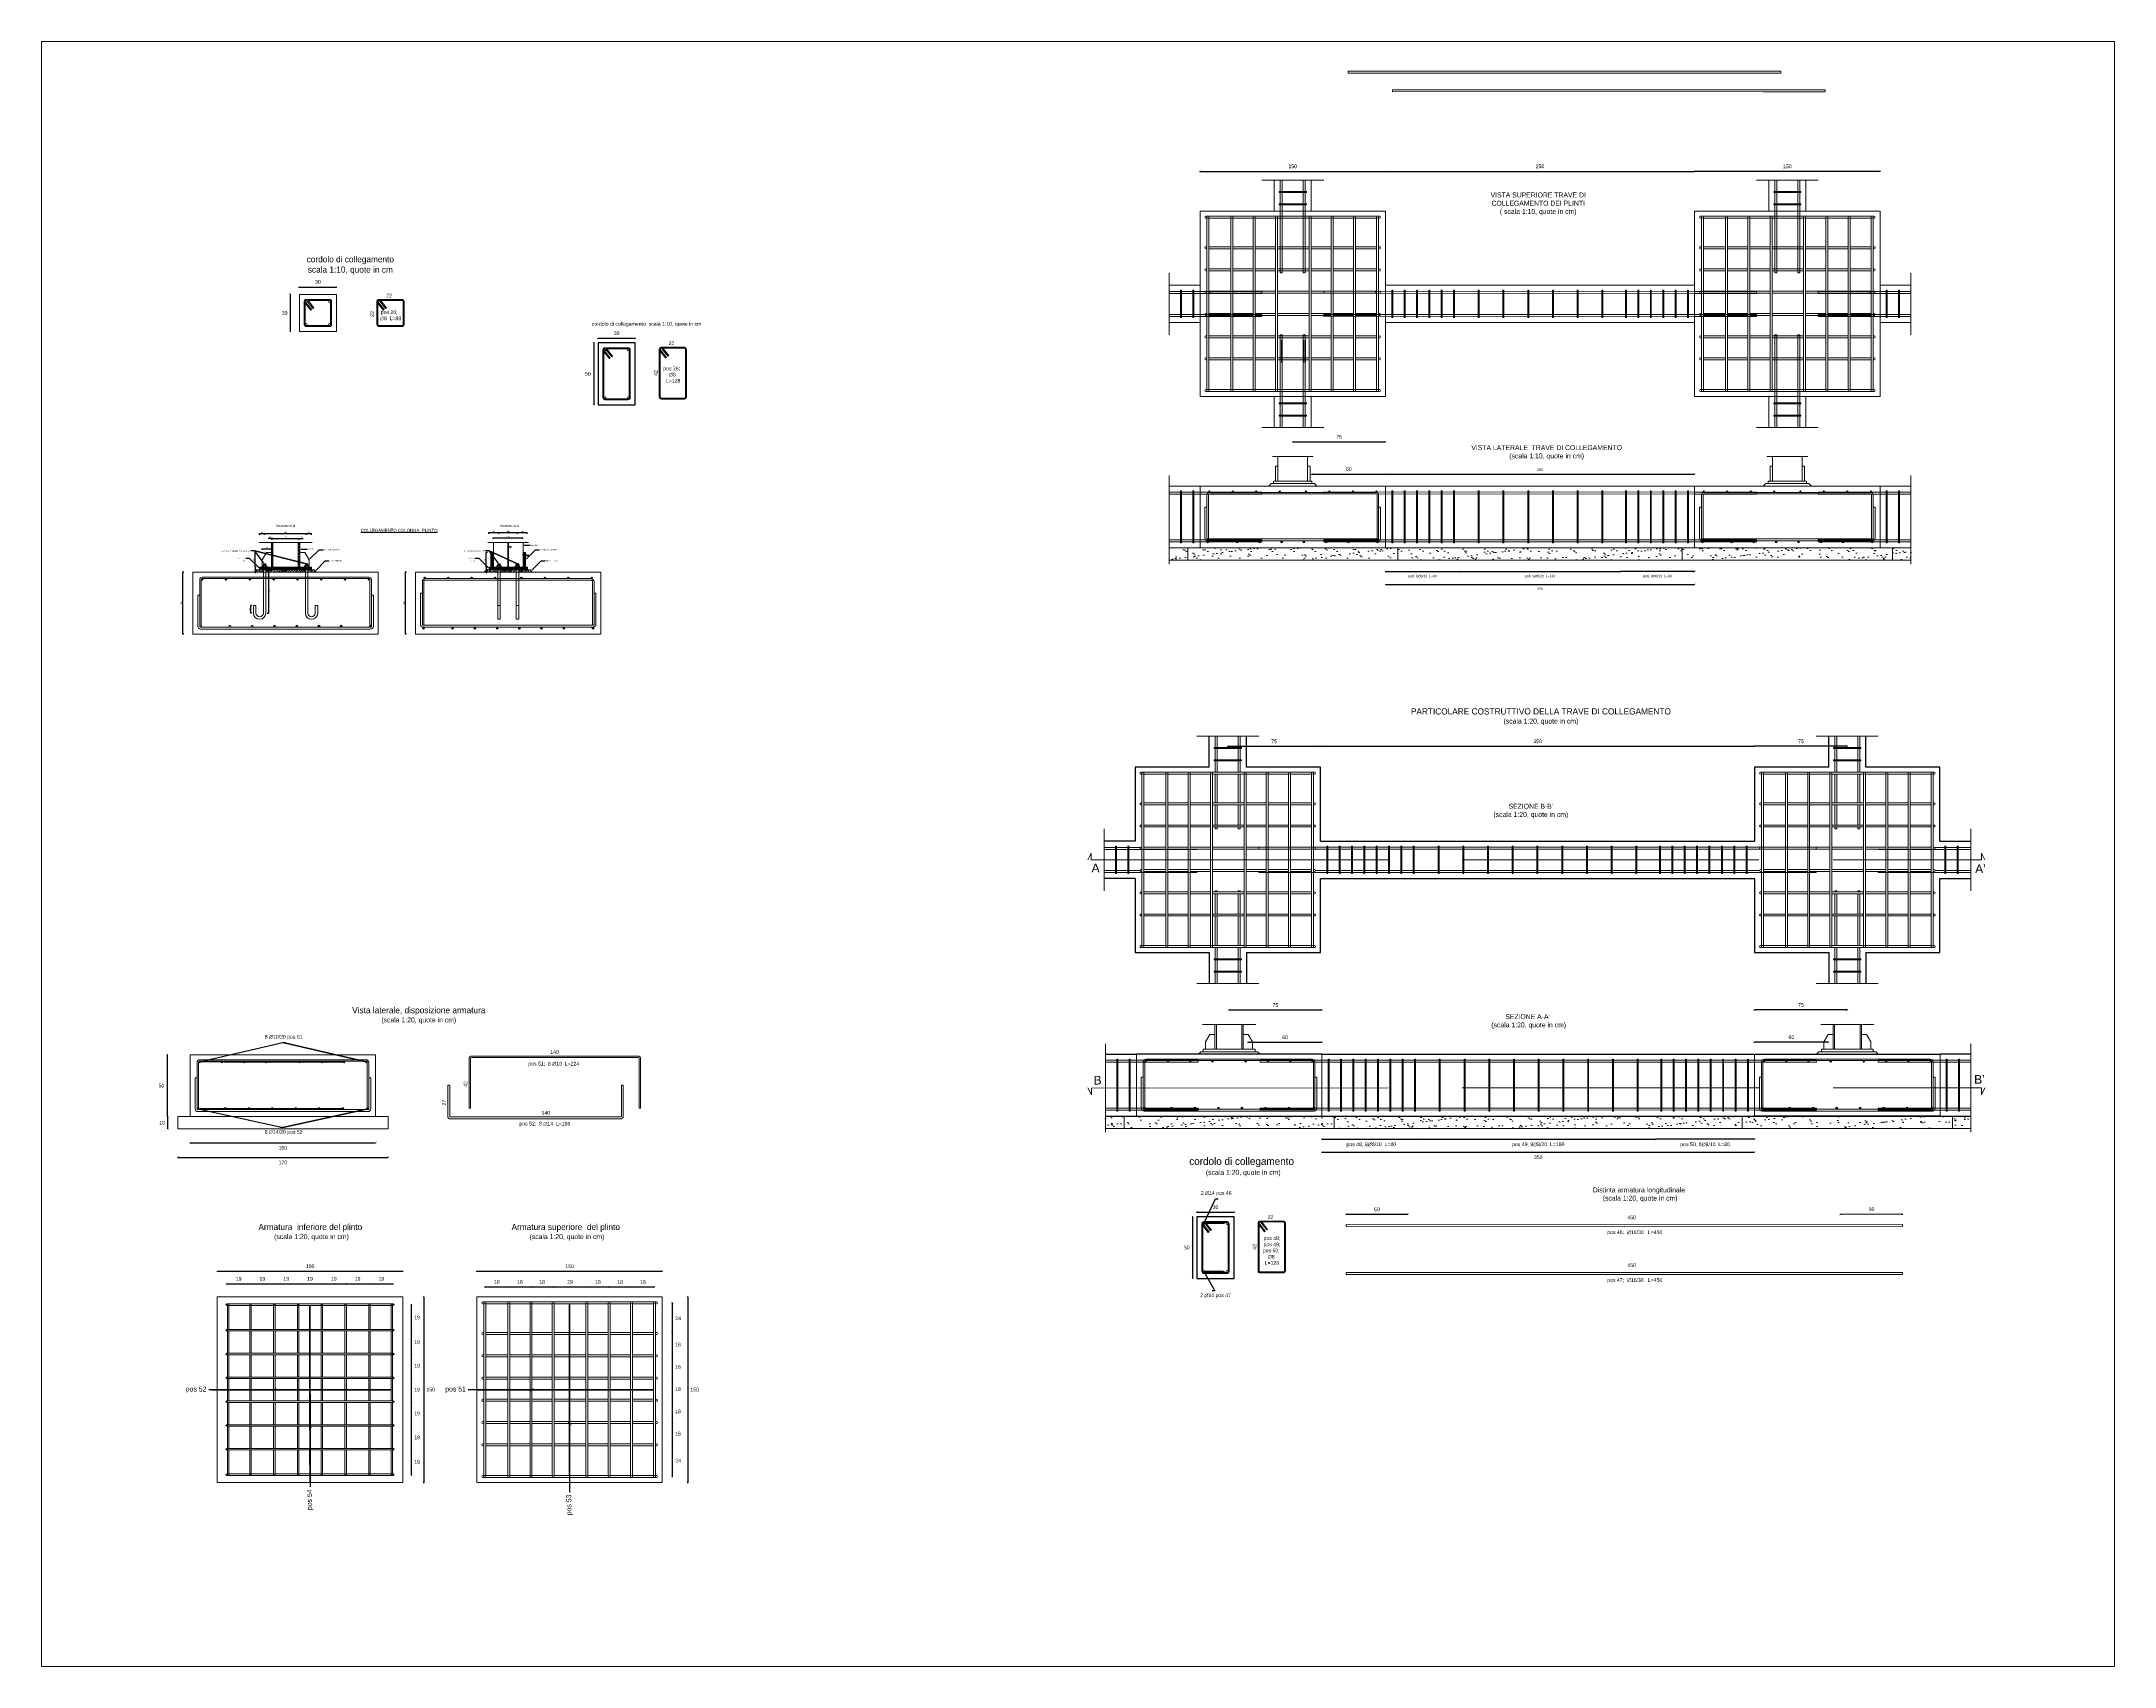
# Model space of a CAD drawing. Header units: millimetres. Extents: x 1415 to 3549, y 2194 to 4677.
# Drawn here: x 1758.91 to 1775.67, y 2331.25 to 2344.39 of the extents above; entities that cross this region are included whole.
import ezdxf
from ezdxf import colors
from ezdxf.entities.mleader import LeaderData, LeaderLine
from ezdxf.math import Vec2, Vec3

# ---------------------------------------------------------------- set-up
doc = ezdxf.new("R2010")
doc.units = ezdxf.units.MM
doc.linetypes.add('ACAD_ISO02W100', pattern=[15, 12, -3])
doc.linetypes.add('DASHDOT', pattern=[1, 0.5, -0.25, 0, -0.25])
doc.layers.get('0').update_dxf_attribs({"plot": 0})
for name, color, linetype, lineweight in [('armature longitudinali', 5, 'Continuous', 9), ('bulloni', 170, 'Continuous', 15), ('giunti', 7, 'Continuous', 15), ('Layer3', 7, 'Continuous', 15), ('Layer4', 7, 'Continuous', 15), ('quote', 252, 'Continuous', 5), ('Setti', 5, 'Continuous', 30), ('sezione', 18, 'ACAD_ISO02W100', 20), ('staffe', 10, 'Continuous', 9)]:
    doc.layers.add(name, color=color, linetype=linetype, lineweight=lineweight)
doc.layers.add('linee invisibili', color=7, linetype='Continuous', plot=False)
doc.layers.add('retini', color=7, linetype='DASHDOT', lineweight=9, true_color=0x636466)
doc.styles.add('per i setti', font='ARIALN.TTF')
doc.styles.get("Standard").update_dxf_attribs({"font": 'arial.ttf'})
doc.dimstyles.new('quote acciaio', dxfattribs={"dimtxt": 0.01, "dimasz": 0.0025, "dimexe": 0, "dimexo": 0, "dimgap": 0.005, "dimtad": 2, "dimdec": 0, "dimlfac": 1000, "dimzin": 0, "dimdsep": 46, "dimtxsty": 'Standard', "dimblk": 'ARCHTICK', "dimcen": 0, "dimclre": 252, "dimadec": 0, "dimazin": 0, "dimtfac": 1, "dimtdec": 0, "dimtofl": 0, "dimtmove": 0, "dimatfit": 3, "dimfxl": 0.01, "dimfxlon": 1, "dimtolj": 1, "dimtzin": 0, "dimarcsym": 0})
doc.dimstyles.new('quote c.a 1 sezione setti', dxfattribs={"dimtxt": 0.03, "dimasz": 0.015, "dimexe": 0.0005, "dimexo": 0.0015, "dimgap": 0.025, "dimtad": 2, "dimtih": 1, "dimtoh": 1, "dimdec": 0, "dimlfac": 100, "dimzin": 0, "dimdsep": 46, "dimtxsty": 'Standard', "dimblk": 'ARCHTICK', "dimcen": 0, "dimclre": 252, "dimadec": 0, "dimazin": 2, "dimtfac": 1, "dimtdec": 0, "dimtofl": 0, "dimtmove": 0, "dimatfit": 3, "dimfxl": 0.0035, "dimfxlon": 1, "dimtolj": 1, "dimtzin": 0, "dimarcsym": 0})
pattern_1 = [(37.5, (0, 0.1875), (-0.0035200689, 0.1076709122), [0, -0.0849376, 0, -0.094996, 0, -0.090805]), (7.5, (0, 0.1875), (0.098895122, 0.157701522), [0, -0.0458216, 0, -0.0765556, 0, -0.029337]), (327.5, (-0.06873, 0.1875), (0.1740183215, 0.0003161806), [0, -0.02794, 0, -0.100584, 0, -0.131318]), (317.5, (-0.06873, 0.1875), (0.1679824195, 0.049044451), [0, -0.01397, 0, -0.0659384, 0, -0.075438])]
pattern_2 = [(45, (0, 0), (-0.004714634464, 0.004714634464), []), (45, (0.003143, 0), (-0.004714634464, 0.004714634464), [])]
pattern_3 = [(37.5, (-1.70003, 0.1875), (-0.0035200689, 0.1076709122), [0, -0.0849376, 0, -0.094996, 0, -0.090805]), (7.5, (-1.70003, 0.1875), (0.098895122, 0.157701522), [0, -0.0458216, 0, -0.0765556, 0, -0.029337]), (327.5, (-1.76876, 0.1875), (0.1740183215, 0.0003161806), [0, -0.02794, 0, -0.100584, 0, -0.131318]), (317.5, (-1.76876, 0.1875), (0.1679824195, 0.049044451), [0, -0.01397, 0, -0.0659384, 0, -0.075438])]
pattern_4 = [(0, (0, 0), (0, 6.985), [5.08, -1.905]), (90, (0, 0), (-6.985, 4e-16), [5.08, -1.905])]

# ---------------------------------------------------------------- blocks, each defined once
blk = doc.blocks.new('_ArchTick')
at = {"color": 0, "linetype": 'ByBlock', "const_width": 0.15}
blk.add_lwpolyline([(-0.5, -0.5), (0.5, 0.5)], dxfattribs=at)
blk = doc.blocks.new('*D148')
at = {"layer": 'Defpoints', "color": 0, "transparency": 16777216}
for p in [(1760.109, 2335.695), (1761.609, 2335.695), (1761.609, 2335.483)]:
    blk.add_point(p, dxfattribs=at)
at = {"layer": 'quote', "color": 252, "lineweight": -2, "transparency": 16777216}
for p, q in [((1760.109, 2335.486), (1760.109, 2335.482)), ((1761.609, 2335.486), (1761.609, 2335.482))]:
    blk.add_line(p, q, dxfattribs=at)
at = {"layer": 'quote', "color": 0, "linetype": 'Continuous', "lineweight": -2, "transparency": 16777216}
blk.add_line((1760.109, 2335.483), (1761.609, 2335.483), dxfattribs=at)
at = {"layer": 'quote', "color": 0, "lineweight": -2, "transparency": 16777216, "xscale": 0.015, "yscale": 0.015, "zscale": 0.015, "rotation": 180}
blk.add_blockref('_ArchTick', (1760.109, 2335.483), dxfattribs=at)
at = {"layer": 'quote', "color": 0, "lineweight": -2, "transparency": 16777216, "xscale": 0.015, "yscale": 0.015, "zscale": 0.015}
blk.add_blockref('_ArchTick', (1761.609, 2335.483), dxfattribs=at)
at = {"layer": 'quote', "color": 0, "transparency": 16777216, "insert": (1760.859, 2335.442), "char_height": 0.03, "attachment_point": 5}
blk.add_mtext('\\A1;150', dxfattribs=at)
blk = doc.blocks.new('*U149')
at = {"layer": 'armature longitudinali'}
blk.add_circle((0, 0), 0.008, dxfattribs=at)
blk = doc.blocks.new('*U150')
at = {"layer": 'Layer4', "color": 0, "linetype": 'ByBlock', "lineweight": -2, "transparency": 16777216}
blk.add_blockref('*U149', (0, 0), dxfattribs=at)
blk = doc.blocks.new('*U151')
at = {"layer": 'armature longitudinali'}
blk.add_circle((0, 0), 0.008, dxfattribs=at)
blk = doc.blocks.new('*U152')
at = {"layer": 'Layer4', "color": 0, "linetype": 'ByBlock', "lineweight": -2, "transparency": 16777216}
for p in [(0, 0), (0.19, 0), (0.38, 0), (0.57, 0), (0.76, 0), (0.95, 0)]:
    blk.add_blockref('*U151', p, dxfattribs=at)
blk = doc.blocks.new('*U153')
at = {"layer": 'armature longitudinali'}
blk.add_circle((0, 0), 0.008, dxfattribs=at)
blk = doc.blocks.new('*U154')
at = {"layer": 'Layer4', "color": 0, "linetype": 'ByBlock', "lineweight": -2, "transparency": 16777216}
blk.add_blockref('*U153', (0, 0), dxfattribs=at)
blk = doc.blocks.new('*U155')
at = {"layer": 'armature longitudinali'}
blk.add_circle((0, 0), 0.006, dxfattribs=at)
blk = doc.blocks.new('*U156')
at = {"layer": 'Layer4', "color": 0, "linetype": 'ByBlock', "lineweight": -2, "transparency": 16777216}
for p in [(0, 0), (0.18, 0), (0.36, 0), (0.54, 0)]:
    blk.add_blockref('*U155', p, dxfattribs=at)
blk = doc.blocks.new('*U159')
at = {"layer": 'armature longitudinali'}
blk.add_circle((0, 0), 0.008, dxfattribs=at)
blk = doc.blocks.new('*U160')
at = {"layer": 'Layer4', "color": 0, "linetype": 'ByBlock', "lineweight": -2, "transparency": 16777216}
blk.add_blockref('*U159', (0, 0), dxfattribs=at)
blk = doc.blocks.new('*U157')
at = {"layer": 'armature longitudinali'}
blk.add_circle((0, 0), 0.008, dxfattribs=at)
blk = doc.blocks.new('*U158')
at = {"layer": 'Layer4', "color": 0, "linetype": 'ByBlock', "lineweight": -2, "transparency": 16777216}
blk.add_blockref('*U157', (0, 0), dxfattribs=at)
blk = doc.blocks.new('*U163')
at = {"layer": 'armature longitudinali'}
blk.add_circle((0, 0), 0.008, dxfattribs=at)
blk = doc.blocks.new('*U164')
at = {"layer": 'Layer4', "color": 0, "linetype": 'ByBlock', "lineweight": -2, "transparency": 16777216}
blk.add_blockref('*U163', (0, 0), dxfattribs=at)
blk = doc.blocks.new('*U161')
at = {"layer": 'armature longitudinali'}
blk.add_circle((0, 0), 0.008, dxfattribs=at)
blk = doc.blocks.new('*U162')
at = {"layer": 'Layer4', "color": 0, "linetype": 'ByBlock', "lineweight": -2, "transparency": 16777216}
blk.add_blockref('*U161', (0, 0), dxfattribs=at)
blk = doc.blocks.new('*U165')
at = {"layer": 'armature longitudinali'}
blk.add_circle((0, 0), 0.008, dxfattribs=at)
blk = doc.blocks.new('*U166')
at = {"layer": 'Layer4', "color": 0, "linetype": 'ByBlock', "lineweight": -2, "transparency": 16777216}
for p in [(0, 0), (0.18, 0), (0.36, 0), (0.54, 0), (0.72, 0), (0.9, 0)]:
    blk.add_blockref('*U165', p, dxfattribs=at)
blk = doc.blocks.new('*U167')
at = {"layer": 'armature longitudinali'}
blk.add_circle((0, 0), 0.008, dxfattribs=at)
blk = doc.blocks.new('*U168')
at = {"layer": 'Layer4', "color": 0, "linetype": 'ByBlock', "lineweight": -2, "transparency": 16777216}
blk.add_blockref('*U167', (0, 0), dxfattribs=at)
blk = doc.blocks.new('*U169')
at = {"layer": 'armature longitudinali'}
blk.add_circle((0, 0), 0.008, dxfattribs=at)
blk = doc.blocks.new('*U170')
at = {"layer": 'Layer4', "color": 0, "linetype": 'ByBlock', "lineweight": -2, "transparency": 16777216}
blk.add_blockref('*U169', (0, 0), dxfattribs=at)
blk = doc.blocks.new('*U171')
at = {"layer": 'armature longitudinali'}
blk.add_circle((0, 0), 0.008, dxfattribs=at)
blk = doc.blocks.new('*U172')
at = {"layer": 'Layer4', "color": 0, "linetype": 'ByBlock', "lineweight": -2, "transparency": 16777216}
for p in [(0, 0), (0.18, 0), (0.36, 0), (0.54, 0), (0.72, 0), (0.9, 0)]:
    blk.add_blockref('*U171', p, dxfattribs=at)
blk = doc.blocks.new('*U173')
at = {"layer": 'armature longitudinali'}
blk.add_circle((0, 0), 0.008, dxfattribs=at)
blk = doc.blocks.new('*U174')
at = {"layer": 'Layer4', "color": 0, "linetype": 'ByBlock', "lineweight": -2, "transparency": 16777216}
blk.add_blockref('*U173', (0, 0), dxfattribs=at)
blk = doc.blocks.new('*U175')
at = {"layer": 'armature longitudinali'}
blk.add_circle((0, 0), 0.008, dxfattribs=at)
blk = doc.blocks.new('*U176')
at = {"layer": 'Layer4', "color": 0, "linetype": 'ByBlock', "lineweight": -2, "transparency": 16777216}
blk.add_blockref('*U175', (0, 0), dxfattribs=at)
blk = doc.blocks.new('*D177')
at = {"layer": 'Defpoints', "color": 0, "transparency": 16777216}
for p in [(1760.109, 2336.195), (1759.923, 2335.695), (1760.109, 2335.695)]:
    blk.add_point(p, dxfattribs=at)
at = {"layer": 'quote', "color": 252, "lineweight": -2, "transparency": 16777216}
for p, q in [((1759.927, 2336.195), (1759.923, 2336.195)), ((1759.927, 2335.695), (1759.923, 2335.695))]:
    blk.add_line(p, q, dxfattribs=at)
at = {"layer": 'quote', "color": 0, "linetype": 'Continuous', "lineweight": -2, "transparency": 16777216}
blk.add_line((1759.923, 2336.195), (1759.923, 2335.695), dxfattribs=at)
at = {"layer": 'quote', "color": 0, "lineweight": -2, "transparency": 16777216, "xscale": 0.015, "yscale": 0.015, "zscale": 0.015}
for p, rotation in [((1759.923, 2336.195), 90), ((1759.923, 2335.695), 270)]:
    blk.add_blockref('_ArchTick', p, dxfattribs=dict(at, rotation=rotation))
at = {"layer": 'quote', "color": 0, "transparency": 16777216, "insert": (1759.877, 2335.945), "char_height": 0.03, "attachment_point": 5}
blk.add_mtext('\\A1;50', dxfattribs=at)
blk = doc.blocks.new('*D178')
at = {"layer": 'Defpoints', "color": 0, "transparency": 16777216}
for p in [(1760.009, 2335.595), (1761.709, 2335.595), (1761.709, 2335.365)]:
    blk.add_point(p, dxfattribs=at)
at = {"layer": 'quote', "color": 252, "lineweight": -2, "transparency": 16777216}
for p, q in [((1760.009, 2335.368), (1760.009, 2335.364)), ((1761.709, 2335.368), (1761.709, 2335.364))]:
    blk.add_line(p, q, dxfattribs=at)
at = {"layer": 'quote', "color": 0, "linetype": 'Continuous', "lineweight": -2, "transparency": 16777216}
blk.add_line((1760.009, 2335.365), (1761.709, 2335.365), dxfattribs=at)
at = {"layer": 'quote', "color": 0, "lineweight": -2, "transparency": 16777216, "xscale": 0.015, "yscale": 0.015, "zscale": 0.015, "rotation": 180}
blk.add_blockref('_ArchTick', (1760.009, 2335.365), dxfattribs=at)
at = {"layer": 'quote', "color": 0, "lineweight": -2, "transparency": 16777216, "xscale": 0.015, "yscale": 0.015, "zscale": 0.015}
blk.add_blockref('_ArchTick', (1761.709, 2335.365), dxfattribs=at)
at = {"layer": 'quote', "color": 0, "transparency": 16777216, "insert": (1760.859, 2335.324), "char_height": 0.03, "attachment_point": 5}
blk.add_mtext('\\A1;170', dxfattribs=at)
blk = doc.blocks.new('*D179')
at = {"layer": 'Defpoints', "color": 0, "transparency": 16777216}
for p in [(1760.009, 2335.695), (1759.927, 2335.595), (1760.009, 2335.595)]:
    blk.add_point(p, dxfattribs=at)
at = {"layer": 'quote', "color": 252, "lineweight": -2, "transparency": 16777216}
for p, q in [((1759.93, 2335.695), (1759.926, 2335.695)), ((1759.93, 2335.595), (1759.926, 2335.595))]:
    blk.add_line(p, q, dxfattribs=at)
at = {"layer": 'quote', "color": 0, "linetype": 'Continuous', "lineweight": -2, "transparency": 16777216}
blk.add_line((1759.927, 2335.695), (1759.927, 2335.595), dxfattribs=at)
at = {"layer": 'quote', "color": 0, "lineweight": -2, "transparency": 16777216, "xscale": 0.015, "yscale": 0.015, "zscale": 0.015}
for p, rotation in [((1759.927, 2335.695), 90), ((1759.927, 2335.595), 270)]:
    blk.add_blockref('_ArchTick', p, dxfattribs=dict(at, rotation=rotation))
at = {"layer": 'quote', "color": 0, "transparency": 16777216, "insert": (1759.882, 2335.645), "char_height": 0.03, "attachment_point": 5}
blk.add_mtext('\\A1;10', dxfattribs=at)
blk = doc.blocks.new('*D180')
at = {"layer": 'Defpoints', "color": 0, "transparency": 16777216}
for p in [(1762.492, 2334.188), (1762.686, 2334.317), (1762.686, 2334.188)]:
    blk.add_point(p, dxfattribs=at)
at = {"layer": 'quote', "color": 252, "lineweight": -2, "transparency": 16777216}
for p, q in [((1762.492, 2334.314), (1762.492, 2334.318)), ((1762.686, 2334.314), (1762.686, 2334.318))]:
    blk.add_line(p, q, dxfattribs=at)
at = {"layer": 'quote', "color": 0, "linetype": 'Continuous', "lineweight": -2, "transparency": 16777216}
blk.add_line((1762.492, 2334.317), (1762.686, 2334.317), dxfattribs=at)
at = {"layer": 'quote', "color": 0, "lineweight": -2, "transparency": 16777216, "xscale": 0.015, "yscale": 0.015, "zscale": 0.015, "rotation": 180}
blk.add_blockref('_ArchTick', (1762.492, 2334.317), dxfattribs=at)
at = {"layer": 'quote', "color": 0, "lineweight": -2, "transparency": 16777216, "xscale": 0.015, "yscale": 0.015, "zscale": 0.015}
blk.add_blockref('_ArchTick', (1762.686, 2334.317), dxfattribs=at)
at = {"layer": 'quote', "color": 0, "transparency": 16777216, "insert": (1762.589, 2334.357), "char_height": 0.03, "attachment_point": 5}
blk.add_mtext('\\A1;18', dxfattribs=at)
blk = doc.blocks.new('*D181')
at = {"layer": 'Defpoints', "color": 0, "transparency": 16777216}
for p in [(1762.686, 2334.188), (1762.866, 2334.317), (1762.866, 2334.188)]:
    blk.add_point(p, dxfattribs=at)
at = {"layer": 'quote', "color": 252, "lineweight": -2, "transparency": 16777216}
for p, q in [((1762.686, 2334.314), (1762.686, 2334.318)), ((1762.866, 2334.314), (1762.866, 2334.318))]:
    blk.add_line(p, q, dxfattribs=at)
at = {"layer": 'quote', "color": 0, "linetype": 'Continuous', "lineweight": -2, "transparency": 16777216}
blk.add_line((1762.686, 2334.317), (1762.866, 2334.317), dxfattribs=at)
at = {"layer": 'quote', "color": 0, "lineweight": -2, "transparency": 16777216, "xscale": 0.015, "yscale": 0.015, "zscale": 0.015, "rotation": 180}
blk.add_blockref('_ArchTick', (1762.686, 2334.317), dxfattribs=at)
at = {"layer": 'quote', "color": 0, "lineweight": -2, "transparency": 16777216, "xscale": 0.015, "yscale": 0.015, "zscale": 0.015}
blk.add_blockref('_ArchTick', (1762.866, 2334.317), dxfattribs=at)
at = {"layer": 'quote', "color": 0, "transparency": 16777216, "insert": (1762.776, 2334.357), "char_height": 0.03, "attachment_point": 5}
blk.add_mtext('\\A1;18', dxfattribs=at)
blk = doc.blocks.new('*D182')
at = {"layer": 'Defpoints', "color": 0, "transparency": 16777216}
for p in [(1762.866, 2334.188), (1763.046, 2334.317), (1763.046, 2334.188)]:
    blk.add_point(p, dxfattribs=at)
at = {"layer": 'quote', "color": 252, "lineweight": -2, "transparency": 16777216}
for p, q in [((1762.866, 2334.314), (1762.866, 2334.318)), ((1763.046, 2334.314), (1763.046, 2334.318))]:
    blk.add_line(p, q, dxfattribs=at)
at = {"layer": 'quote', "color": 0, "linetype": 'Continuous', "lineweight": -2, "transparency": 16777216}
blk.add_line((1762.866, 2334.317), (1763.046, 2334.317), dxfattribs=at)
at = {"layer": 'quote', "color": 0, "lineweight": -2, "transparency": 16777216, "xscale": 0.015, "yscale": 0.015, "zscale": 0.015, "rotation": 180}
blk.add_blockref('_ArchTick', (1762.866, 2334.317), dxfattribs=at)
at = {"layer": 'quote', "color": 0, "lineweight": -2, "transparency": 16777216, "xscale": 0.015, "yscale": 0.015, "zscale": 0.015}
blk.add_blockref('_ArchTick', (1763.046, 2334.317), dxfattribs=at)
at = {"layer": 'quote', "color": 0, "transparency": 16777216, "insert": (1762.956, 2334.357), "char_height": 0.03, "attachment_point": 5}
blk.add_mtext('\\A1;18', dxfattribs=at)
blk = doc.blocks.new('*D183')
at = {"layer": 'Defpoints', "color": 0, "transparency": 16777216}
for p in [(1763.317, 2334.188), (1763.497, 2334.317), (1763.497, 2334.188)]:
    blk.add_point(p, dxfattribs=at)
at = {"layer": 'quote', "color": 252, "lineweight": -2, "transparency": 16777216}
for p, q in [((1763.317, 2334.314), (1763.317, 2334.318)), ((1763.497, 2334.314), (1763.497, 2334.318))]:
    blk.add_line(p, q, dxfattribs=at)
at = {"layer": 'quote', "color": 0, "linetype": 'Continuous', "lineweight": -2, "transparency": 16777216}
blk.add_line((1763.317, 2334.317), (1763.497, 2334.317), dxfattribs=at)
at = {"layer": 'quote', "color": 0, "lineweight": -2, "transparency": 16777216, "xscale": 0.015, "yscale": 0.015, "zscale": 0.015, "rotation": 180}
blk.add_blockref('_ArchTick', (1763.317, 2334.317), dxfattribs=at)
at = {"layer": 'quote', "color": 0, "lineweight": -2, "transparency": 16777216, "xscale": 0.015, "yscale": 0.015, "zscale": 0.015}
blk.add_blockref('_ArchTick', (1763.497, 2334.317), dxfattribs=at)
at = {"layer": 'quote', "color": 0, "transparency": 16777216, "insert": (1763.407, 2334.357), "char_height": 0.03, "attachment_point": 5}
blk.add_mtext('\\A1;18', dxfattribs=at)
blk = doc.blocks.new('*D184')
at = {"layer": 'Defpoints', "color": 0, "transparency": 16777216}
for p in [(1763.677, 2334.188), (1763.864, 2334.317), (1763.864, 2334.188)]:
    blk.add_point(p, dxfattribs=at)
at = {"layer": 'quote', "color": 252, "lineweight": -2, "transparency": 16777216}
for p, q in [((1763.677, 2334.314), (1763.677, 2334.318)), ((1763.864, 2334.314), (1763.864, 2334.318))]:
    blk.add_line(p, q, dxfattribs=at)
at = {"layer": 'quote', "color": 0, "linetype": 'Continuous', "lineweight": -2, "transparency": 16777216}
blk.add_line((1763.677, 2334.317), (1763.864, 2334.317), dxfattribs=at)
at = {"layer": 'quote', "color": 0, "lineweight": -2, "transparency": 16777216, "xscale": 0.015, "yscale": 0.015, "zscale": 0.015, "rotation": 180}
blk.add_blockref('_ArchTick', (1763.677, 2334.317), dxfattribs=at)
at = {"layer": 'quote', "color": 0, "lineweight": -2, "transparency": 16777216, "xscale": 0.015, "yscale": 0.015, "zscale": 0.015}
blk.add_blockref('_ArchTick', (1763.864, 2334.317), dxfattribs=at)
at = {"layer": 'quote', "color": 0, "transparency": 16777216, "insert": (1763.771, 2334.357), "char_height": 0.03, "attachment_point": 5}
blk.add_mtext('\\A1;18', dxfattribs=at)
blk = doc.blocks.new('*D185')
at = {"layer": 'Defpoints', "color": 0, "transparency": 16777216}
for p in [(1763.046, 2334.188), (1763.317, 2334.317), (1763.317, 2334.188)]:
    blk.add_point(p, dxfattribs=at)
at = {"layer": 'quote', "color": 252, "lineweight": -2, "transparency": 16777216}
for p, q in [((1763.046, 2334.314), (1763.046, 2334.318)), ((1763.317, 2334.314), (1763.317, 2334.318))]:
    blk.add_line(p, q, dxfattribs=at)
at = {"layer": 'quote', "color": 0, "linetype": 'Continuous', "lineweight": -2, "transparency": 16777216}
blk.add_line((1763.046, 2334.317), (1763.317, 2334.317), dxfattribs=at)
at = {"layer": 'quote', "color": 0, "lineweight": -2, "transparency": 16777216, "xscale": 0.015, "yscale": 0.015, "zscale": 0.015, "rotation": 180}
blk.add_blockref('_ArchTick', (1763.046, 2334.317), dxfattribs=at)
at = {"layer": 'quote', "color": 0, "lineweight": -2, "transparency": 16777216, "xscale": 0.015, "yscale": 0.015, "zscale": 0.015}
blk.add_blockref('_ArchTick', (1763.317, 2334.317), dxfattribs=at)
at = {"layer": 'quote', "color": 0, "transparency": 16777216, "insert": (1763.182, 2334.357), "char_height": 0.03, "attachment_point": 5}
blk.add_mtext('\\A1;29', dxfattribs=at)
blk = doc.blocks.new('*D186')
at = {"layer": 'Defpoints', "color": 0, "transparency": 16777216}
for p in [(1763.497, 2334.188), (1763.677, 2334.317), (1763.677, 2334.188)]:
    blk.add_point(p, dxfattribs=at)
at = {"layer": 'quote', "color": 252, "lineweight": -2, "transparency": 16777216}
for p, q in [((1763.497, 2334.314), (1763.497, 2334.318)), ((1763.677, 2334.314), (1763.677, 2334.318))]:
    blk.add_line(p, q, dxfattribs=at)
at = {"layer": 'quote', "color": 0, "linetype": 'Continuous', "lineweight": -2, "transparency": 16777216}
blk.add_line((1763.497, 2334.317), (1763.677, 2334.317), dxfattribs=at)
at = {"layer": 'quote', "color": 0, "lineweight": -2, "transparency": 16777216, "xscale": 0.015, "yscale": 0.015, "zscale": 0.015, "rotation": 180}
blk.add_blockref('_ArchTick', (1763.497, 2334.317), dxfattribs=at)
at = {"layer": 'quote', "color": 0, "lineweight": -2, "transparency": 16777216, "xscale": 0.015, "yscale": 0.015, "zscale": 0.015}
blk.add_blockref('_ArchTick', (1763.677, 2334.317), dxfattribs=at)
at = {"layer": 'quote', "color": 0, "transparency": 16777216, "insert": (1763.587, 2334.357), "char_height": 0.03, "attachment_point": 5}
blk.add_mtext('\\A1;18', dxfattribs=at)
blk = doc.blocks.new('*D187')
at = {"layer": 'Defpoints', "color": 0, "transparency": 16777216}
for p in [(1760.597, 2334.342), (1760.404, 2334.174), (1760.597, 2334.174)]:
    blk.add_point(p, dxfattribs=at)
at = {"layer": 'quote', "color": 252, "lineweight": -2, "transparency": 16777216}
for p, q in [((1760.404, 2334.338), (1760.404, 2334.342)), ((1760.597, 2334.338), (1760.597, 2334.342))]:
    blk.add_line(p, q, dxfattribs=at)
at = {"layer": 'quote', "color": 0, "linetype": 'Continuous', "lineweight": -2, "transparency": 16777216}
blk.add_line((1760.404, 2334.342), (1760.597, 2334.342), dxfattribs=at)
at = {"layer": 'quote', "color": 0, "lineweight": -2, "transparency": 16777216, "xscale": 0.015, "yscale": 0.015, "zscale": 0.015, "rotation": 180}
blk.add_blockref('_ArchTick', (1760.404, 2334.342), dxfattribs=at)
at = {"layer": 'quote', "color": 0, "lineweight": -2, "transparency": 16777216, "xscale": 0.015, "yscale": 0.015, "zscale": 0.015}
blk.add_blockref('_ArchTick', (1760.597, 2334.342), dxfattribs=at)
at = {"layer": 'quote', "color": 0, "transparency": 16777216, "insert": (1760.501, 2334.382), "char_height": 0.03, "attachment_point": 5}
blk.add_mtext('\\A1;19', dxfattribs=at)
blk = doc.blocks.new('*D188')
at = {"layer": 'Defpoints', "color": 0, "transparency": 16777216}
for p in [(1760.789, 2334.342), (1760.597, 2334.174), (1760.789, 2334.174)]:
    blk.add_point(p, dxfattribs=at)
at = {"layer": 'quote', "color": 252, "lineweight": -2, "transparency": 16777216}
for p, q in [((1760.597, 2334.338), (1760.597, 2334.342)), ((1760.789, 2334.338), (1760.789, 2334.342))]:
    blk.add_line(p, q, dxfattribs=at)
at = {"layer": 'quote', "color": 0, "linetype": 'Continuous', "lineweight": -2, "transparency": 16777216}
blk.add_line((1760.597, 2334.342), (1760.789, 2334.342), dxfattribs=at)
at = {"layer": 'quote', "color": 0, "lineweight": -2, "transparency": 16777216, "xscale": 0.015, "yscale": 0.015, "zscale": 0.015, "rotation": 180}
blk.add_blockref('_ArchTick', (1760.597, 2334.342), dxfattribs=at)
at = {"layer": 'quote', "color": 0, "lineweight": -2, "transparency": 16777216, "xscale": 0.015, "yscale": 0.015, "zscale": 0.015}
blk.add_blockref('_ArchTick', (1760.789, 2334.342), dxfattribs=at)
at = {"layer": 'quote', "color": 0, "transparency": 16777216, "insert": (1760.693, 2334.382), "char_height": 0.03, "attachment_point": 5}
blk.add_mtext('\\A1;19', dxfattribs=at)
blk = doc.blocks.new('*D189')
at = {"layer": 'Defpoints', "color": 0, "transparency": 16777216}
for p in [(1760.982, 2334.342), (1760.789, 2334.174), (1760.982, 2334.174)]:
    blk.add_point(p, dxfattribs=at)
at = {"layer": 'quote', "color": 252, "lineweight": -2, "transparency": 16777216}
for p, q in [((1760.789, 2334.338), (1760.789, 2334.342)), ((1760.982, 2334.338), (1760.982, 2334.342))]:
    blk.add_line(p, q, dxfattribs=at)
at = {"layer": 'quote', "color": 0, "linetype": 'Continuous', "lineweight": -2, "transparency": 16777216}
blk.add_line((1760.789, 2334.342), (1760.982, 2334.342), dxfattribs=at)
at = {"layer": 'quote', "color": 0, "lineweight": -2, "transparency": 16777216, "xscale": 0.015, "yscale": 0.015, "zscale": 0.015, "rotation": 180}
blk.add_blockref('_ArchTick', (1760.789, 2334.342), dxfattribs=at)
at = {"layer": 'quote', "color": 0, "lineweight": -2, "transparency": 16777216, "xscale": 0.015, "yscale": 0.015, "zscale": 0.015}
blk.add_blockref('_ArchTick', (1760.982, 2334.342), dxfattribs=at)
at = {"layer": 'quote', "color": 0, "transparency": 16777216, "insert": (1760.886, 2334.382), "char_height": 0.03, "attachment_point": 5}
blk.add_mtext('\\A1;19', dxfattribs=at)
blk = doc.blocks.new('*D190')
at = {"layer": 'Defpoints', "color": 0, "transparency": 16777216}
for p in [(1761.174, 2334.342), (1760.982, 2334.174), (1761.174, 2334.174)]:
    blk.add_point(p, dxfattribs=at)
at = {"layer": 'quote', "color": 252, "lineweight": -2, "transparency": 16777216}
for p, q in [((1760.982, 2334.338), (1760.982, 2334.342)), ((1761.174, 2334.338), (1761.174, 2334.342))]:
    blk.add_line(p, q, dxfattribs=at)
at = {"layer": 'quote', "color": 0, "linetype": 'Continuous', "lineweight": -2, "transparency": 16777216}
blk.add_line((1760.982, 2334.342), (1761.174, 2334.342), dxfattribs=at)
at = {"layer": 'quote', "color": 0, "lineweight": -2, "transparency": 16777216, "xscale": 0.015, "yscale": 0.015, "zscale": 0.015, "rotation": 180}
blk.add_blockref('_ArchTick', (1760.982, 2334.342), dxfattribs=at)
at = {"layer": 'quote', "color": 0, "lineweight": -2, "transparency": 16777216, "xscale": 0.015, "yscale": 0.015, "zscale": 0.015}
blk.add_blockref('_ArchTick', (1761.174, 2334.342), dxfattribs=at)
at = {"layer": 'quote', "color": 0, "transparency": 16777216, "insert": (1761.078, 2334.382), "char_height": 0.03, "attachment_point": 5}
blk.add_mtext('\\A1;19', dxfattribs=at)
blk = doc.blocks.new('*D191')
at = {"layer": 'Defpoints', "color": 0, "transparency": 16777216}
for p in [(1761.367, 2334.342), (1761.174, 2334.174), (1761.367, 2334.174)]:
    blk.add_point(p, dxfattribs=at)
at = {"layer": 'quote', "color": 252, "lineweight": -2, "transparency": 16777216}
for p, q in [((1761.174, 2334.338), (1761.174, 2334.342)), ((1761.367, 2334.338), (1761.367, 2334.342))]:
    blk.add_line(p, q, dxfattribs=at)
at = {"layer": 'quote', "color": 0, "linetype": 'Continuous', "lineweight": -2, "transparency": 16777216}
blk.add_line((1761.174, 2334.342), (1761.367, 2334.342), dxfattribs=at)
at = {"layer": 'quote', "color": 0, "lineweight": -2, "transparency": 16777216, "xscale": 0.015, "yscale": 0.015, "zscale": 0.015, "rotation": 180}
blk.add_blockref('_ArchTick', (1761.174, 2334.342), dxfattribs=at)
at = {"layer": 'quote', "color": 0, "lineweight": -2, "transparency": 16777216, "xscale": 0.015, "yscale": 0.015, "zscale": 0.015}
blk.add_blockref('_ArchTick', (1761.367, 2334.342), dxfattribs=at)
at = {"layer": 'quote', "color": 0, "transparency": 16777216, "insert": (1761.271, 2334.382), "char_height": 0.03, "attachment_point": 5}
blk.add_mtext('\\A1;19', dxfattribs=at)
blk = doc.blocks.new('*D192')
at = {"layer": 'Defpoints', "color": 0, "transparency": 16777216}
for p in [(1761.559, 2334.342), (1761.367, 2334.174), (1761.559, 2334.174)]:
    blk.add_point(p, dxfattribs=at)
at = {"layer": 'quote', "color": 252, "lineweight": -2, "transparency": 16777216}
for p, q in [((1761.367, 2334.338), (1761.367, 2334.342)), ((1761.559, 2334.338), (1761.559, 2334.342))]:
    blk.add_line(p, q, dxfattribs=at)
at = {"layer": 'quote', "color": 0, "linetype": 'Continuous', "lineweight": -2, "transparency": 16777216}
blk.add_line((1761.367, 2334.342), (1761.559, 2334.342), dxfattribs=at)
at = {"layer": 'quote', "color": 0, "lineweight": -2, "transparency": 16777216, "xscale": 0.015, "yscale": 0.015, "zscale": 0.015, "rotation": 180}
blk.add_blockref('_ArchTick', (1761.367, 2334.342), dxfattribs=at)
at = {"layer": 'quote', "color": 0, "lineweight": -2, "transparency": 16777216, "xscale": 0.015, "yscale": 0.015, "zscale": 0.015}
blk.add_blockref('_ArchTick', (1761.559, 2334.342), dxfattribs=at)
at = {"layer": 'quote', "color": 0, "transparency": 16777216, "insert": (1761.463, 2334.382), "char_height": 0.03, "attachment_point": 5}
blk.add_mtext('\\A1;19', dxfattribs=at)
blk = doc.blocks.new('*D193')
at = {"layer": 'Defpoints', "color": 0, "transparency": 16777216}
for p in [(1761.752, 2334.342), (1761.559, 2334.174), (1761.752, 2334.174)]:
    blk.add_point(p, dxfattribs=at)
at = {"layer": 'quote', "color": 252, "lineweight": -2, "transparency": 16777216}
for p, q in [((1761.559, 2334.338), (1761.559, 2334.342)), ((1761.752, 2334.338), (1761.752, 2334.342))]:
    blk.add_line(p, q, dxfattribs=at)
at = {"layer": 'quote', "color": 0, "linetype": 'Continuous', "lineweight": -2, "transparency": 16777216}
blk.add_line((1761.559, 2334.342), (1761.752, 2334.342), dxfattribs=at)
at = {"layer": 'quote', "color": 0, "lineweight": -2, "transparency": 16777216, "xscale": 0.015, "yscale": 0.015, "zscale": 0.015, "rotation": 180}
blk.add_blockref('_ArchTick', (1761.559, 2334.342), dxfattribs=at)
at = {"layer": 'quote', "color": 0, "lineweight": -2, "transparency": 16777216, "xscale": 0.015, "yscale": 0.015, "zscale": 0.015}
blk.add_blockref('_ArchTick', (1761.752, 2334.342), dxfattribs=at)
at = {"layer": 'quote', "color": 0, "transparency": 16777216, "insert": (1761.656, 2334.382), "char_height": 0.03, "attachment_point": 5}
blk.add_mtext('\\A1;19', dxfattribs=at)
blk = doc.blocks.new('*D194')
at = {"layer": 'Defpoints', "color": 0, "transparency": 16777216}
for p in [(1763.928, 2334.236), (1763.928, 2332.736), (1764.133, 2332.736)]:
    blk.add_point(p, dxfattribs=at)
at = {"layer": 'quote', "color": 252, "lineweight": -2, "transparency": 16777216}
for p, q in [((1764.129, 2334.236), (1764.133, 2334.236)), ((1764.129, 2332.736), (1764.133, 2332.736))]:
    blk.add_line(p, q, dxfattribs=at)
at = {"layer": 'quote', "color": 0, "linetype": 'Continuous', "lineweight": -2, "transparency": 16777216}
blk.add_line((1764.133, 2334.236), (1764.133, 2332.736), dxfattribs=at)
at = {"layer": 'quote', "color": 0, "lineweight": -2, "transparency": 16777216, "xscale": 0.015, "yscale": 0.015, "zscale": 0.015}
for p, rotation in [((1764.133, 2334.236), 90), ((1764.133, 2332.736), 270)]:
    blk.add_blockref('_ArchTick', p, dxfattribs=dict(at, rotation=rotation))
at = {"layer": 'quote', "color": 0, "transparency": 16777216, "insert": (1764.189, 2333.486), "char_height": 0.03, "attachment_point": 5}
blk.add_mtext('\\A1;150', dxfattribs=at)
blk = doc.blocks.new('*D195')
at = {"layer": 'Defpoints', "color": 0, "transparency": 16777216}
for p in [(1763.928, 2334.444), (1762.428, 2332.736), (1763.928, 2332.736)]:
    blk.add_point(p, dxfattribs=at)
at = {"layer": 'quote', "color": 252, "lineweight": -2, "transparency": 16777216}
for p, q in [((1762.428, 2334.44), (1762.428, 2334.444)), ((1763.928, 2334.44), (1763.928, 2334.444))]:
    blk.add_line(p, q, dxfattribs=at)
at = {"layer": 'quote', "color": 0, "linetype": 'Continuous', "lineweight": -2, "transparency": 16777216}
blk.add_line((1762.428, 2334.444), (1763.928, 2334.444), dxfattribs=at)
at = {"layer": 'quote', "color": 0, "lineweight": -2, "transparency": 16777216, "xscale": 0.015, "yscale": 0.015, "zscale": 0.015, "rotation": 180}
blk.add_blockref('_ArchTick', (1762.428, 2334.444), dxfattribs=at)
at = {"layer": 'quote', "color": 0, "lineweight": -2, "transparency": 16777216, "xscale": 0.015, "yscale": 0.015, "zscale": 0.015}
blk.add_blockref('_ArchTick', (1763.928, 2334.444), dxfattribs=at)
at = {"layer": 'quote', "color": 0, "transparency": 16777216, "insert": (1763.178, 2334.484), "char_height": 0.03, "attachment_point": 5}
blk.add_mtext('\\A1;150', dxfattribs=at)
blk = doc.blocks.new('*U198')
at = {"layer": 'armature longitudinali'}
blk.add_circle((0, 0), 0.008, dxfattribs=at)
blk = doc.blocks.new('*U199')
at = {"layer": 'Layer4', "color": 0, "linetype": 'ByBlock', "lineweight": -2, "transparency": 16777216}
blk.add_blockref('*U198', (0, 0), dxfattribs=at)
blk = doc.blocks.new('*U196')
at = {"layer": 'armature longitudinali'}
blk.add_circle((0, 0), 0.008, dxfattribs=at)
blk = doc.blocks.new('*U197')
at = {"layer": 'Layer4', "color": 0, "linetype": 'ByBlock', "lineweight": -2, "transparency": 16777216}
blk.add_blockref('*U196', (0, 0), dxfattribs=at)
blk = doc.blocks.new('*U202')
at = {"layer": 'armature longitudinali'}
blk.add_circle((0, 0), 0.008, dxfattribs=at)
blk = doc.blocks.new('*U203')
at = {"layer": 'Layer4', "color": 0, "linetype": 'ByBlock', "lineweight": -2, "transparency": 16777216}
blk.add_blockref('*U202', (0, 0), dxfattribs=at)
blk = doc.blocks.new('*U200')
at = {"layer": 'armature longitudinali'}
blk.add_circle((0, 0), 0.008, dxfattribs=at)
blk = doc.blocks.new('*U201')
at = {"layer": 'Layer4', "color": 0, "linetype": 'ByBlock', "lineweight": -2, "transparency": 16777216}
blk.add_blockref('*U200', (0, 0), dxfattribs=at)
blk = doc.blocks.new('*D204')
at = {"layer": 'Defpoints', "color": 0, "transparency": 16777216}
for p in [(1769.262, 2335.407), (1772.762, 2335.407), (1772.762, 2335.407)]:
    blk.add_point(p, dxfattribs=at)
at = {"layer": 'quote', "color": 252, "lineweight": -2, "transparency": 16777216}
for p, q in [((1769.262, 2335.407), (1769.262, 2335.406)), ((1772.762, 2335.407), (1772.762, 2335.406))]:
    blk.add_line(p, q, dxfattribs=at)
at = {"layer": 'quote', "color": 0, "linetype": 'Continuous', "lineweight": -2, "transparency": 16777216}
blk.add_line((1769.262, 2335.407), (1772.762, 2335.407), dxfattribs=at)
at = {"layer": 'quote', "color": 0, "lineweight": -2, "transparency": 16777216, "xscale": 0.015, "yscale": 0.015, "zscale": 0.015, "rotation": 180}
blk.add_blockref('_ArchTick', (1769.262, 2335.407), dxfattribs=at)
at = {"layer": 'quote', "color": 0, "lineweight": -2, "transparency": 16777216, "xscale": 0.015, "yscale": 0.015, "zscale": 0.015}
blk.add_blockref('_ArchTick', (1772.762, 2335.407), dxfattribs=at)
at = {"layer": 'quote', "color": 0, "transparency": 16777216, "insert": (1771.012, 2335.366), "char_height": 0.03, "attachment_point": 5}
blk.add_mtext('\\A1;350', dxfattribs=at)
blk = doc.blocks.new('*U211')
at = {"layer": 'armature longitudinali'}
blk.add_circle((0, 0), 0.008, dxfattribs=at)
blk = doc.blocks.new('*U212')
at = {"layer": 'Layer4', "color": 0, "linetype": 'ByBlock', "lineweight": -2, "transparency": 16777216}
blk.add_blockref('*U211', (0, 0), dxfattribs=at)
blk = doc.blocks.new('*U205')
at = {"layer": 'armature longitudinali'}
blk.add_circle((0, 0), 0.008, dxfattribs=at)
blk = doc.blocks.new('*U206')
at = {"layer": 'Layer4', "color": 0, "linetype": 'ByBlock', "lineweight": -2, "transparency": 16777216}
for p in [(0, 0), (0.18, 0), (0.36, 0), (0.54, 0), (0.72, 0), (0.9, 0)]:
    blk.add_blockref('*U205', p, dxfattribs=at)
blk = doc.blocks.new('*U207')
at = {"layer": 'armature longitudinali'}
blk.add_circle((0, 0), 0.008, dxfattribs=at)
blk = doc.blocks.new('*U208')
at = {"layer": 'Layer4', "color": 0, "linetype": 'ByBlock', "lineweight": -2, "transparency": 16777216}
blk.add_blockref('*U207', (0, 0), dxfattribs=at)
blk = doc.blocks.new('*U209')
at = {"layer": 'armature longitudinali'}
blk.add_circle((0, 0), 0.006, dxfattribs=at)
blk = doc.blocks.new('*U210')
at = {"layer": 'Layer4', "color": 0, "linetype": 'ByBlock', "lineweight": -2, "transparency": 16777216}
for p in [(0, 0), (0.19, 0), (0.38, 0), (0.57, 0)]:
    blk.add_blockref('*U209', p, dxfattribs=at)
blk = doc.blocks.new('*U213')
at = {"layer": 'armature longitudinali'}
blk.add_circle((0, 0), 0.006, dxfattribs=at)
blk = doc.blocks.new('*U214')
at = {"layer": 'Layer4', "color": 0, "linetype": 'ByBlock', "lineweight": -2, "transparency": 16777216}
for p in [(0, 0), (0.19, 0), (0.38, 0), (0.57, 0)]:
    blk.add_blockref('*U213', p, dxfattribs=at)
blk = doc.blocks.new('*U221')
at = {"layer": 'armature longitudinali'}
blk.add_circle((0, 0), 0.008, dxfattribs=at)
blk = doc.blocks.new('*U222')
at = {"layer": 'Layer4', "color": 0, "linetype": 'ByBlock', "lineweight": -2, "transparency": 16777216}
blk.add_blockref('*U221', (0, 0), dxfattribs=at)
blk = doc.blocks.new('*U215')
at = {"layer": 'armature longitudinali'}
blk.add_circle((0, 0), 0.008, dxfattribs=at)
blk = doc.blocks.new('*U216')
at = {"layer": 'Layer4', "color": 0, "linetype": 'ByBlock', "lineweight": -2, "transparency": 16777216}
for p in [(0, 0), (0.18, 0), (0.36, 0), (0.54, 0), (0.72, 0), (0.9, 0)]:
    blk.add_blockref('*U215', p, dxfattribs=at)
blk = doc.blocks.new('*U217')
at = {"layer": 'armature longitudinali'}
blk.add_circle((0, 0), 0.008, dxfattribs=at)
blk = doc.blocks.new('*U218')
at = {"layer": 'Layer4', "color": 0, "linetype": 'ByBlock', "lineweight": -2, "transparency": 16777216}
blk.add_blockref('*U217', (0, 0), dxfattribs=at)
blk = doc.blocks.new('*U219')
at = {"layer": 'armature longitudinali'}
blk.add_circle((0, 0), 0.006, dxfattribs=at)
blk = doc.blocks.new('*U220')
at = {"layer": 'Layer4', "color": 0, "linetype": 'ByBlock', "lineweight": -2, "transparency": 16777216}
for p in [(0, 0), (0.19, 0), (0.38, 0), (0.57, 0)]:
    blk.add_blockref('*U219', p, dxfattribs=at)
blk = doc.blocks.new('*U223')
at = {"layer": 'armature longitudinali'}
blk.add_circle((0, 0), 0.006, dxfattribs=at)
blk = doc.blocks.new('*U224')
at = {"layer": 'Layer4', "color": 0, "linetype": 'ByBlock', "lineweight": -2, "transparency": 16777216}
for p in [(0, 0), (0.19, 0), (0.38, 0), (0.57, 0)]:
    blk.add_blockref('*U223', p, dxfattribs=at)
blk = doc.blocks.new('*U229')
at = {"layer": 'staffe'}
blk.add_lwpolyline([(-0.004, -0.11), (-0.004, 0.11), (0.004, 0.11), (0.004, -0.11), (-0.004, -0.11), (-0.004, -0.11)], dxfattribs=at)
blk = doc.blocks.new('*U230')
at = {"layer": 'Layer4', "color": 0, "linetype": 'ByBlock', "lineweight": -2, "transparency": 16777216}
for p in [(0, 0), (0.1, 0), (0.2, 0), (0.3, 0), (0.4, 0), (0.5, 0), (0.6, 0), (0.7, 0)]:
    blk.add_blockref('*U229', p, dxfattribs=at)
blk = doc.blocks.new('*U225')
at = {"layer": 'staffe'}
blk.add_lwpolyline([(-0.004, -0.11), (-0.004, 0.11), (0.004, 0.11), (0.004, -0.11), (-0.004, -0.11), (-0.004, -0.11)], dxfattribs=at)
blk = doc.blocks.new('*U226')
at = {"layer": 'Layer4', "color": 0, "linetype": 'ByBlock', "lineweight": -2, "transparency": 16777216}
for p in [(0, 0), (0.2, 0), (0.4, 0), (0.6, 0), (0.8, 0), (1, 0), (1.2, 0), (1.4, 0), (1.6, 0), (1.8, 0)]:
    blk.add_blockref('*U225', p, dxfattribs=at)
blk = doc.blocks.new('*U227')
at = {"layer": 'staffe'}
blk.add_lwpolyline([(-0.004, -0.11), (-0.004, 0.11), (0.004, 0.11), (0.004, -0.11), (-0.004, -0.11), (-0.004, -0.11)], dxfattribs=at)
blk = doc.blocks.new('*U228')
at = {"layer": 'Layer4', "color": 0, "linetype": 'ByBlock', "lineweight": -2, "transparency": 16777216}
for p in [(0, 0), (0.1, 0), (0.2, 0), (0.3, 0), (0.4, 0), (0.5, 0), (0.6, 0), (0.7, 0)]:
    blk.add_blockref('*U227', p, dxfattribs=at)
blk = doc.blocks.new('*U233')
at = {"layer": 'staffe'}
blk.add_lwpolyline([(-0.004, -0.11), (-0.004, 0.11), (0.004, 0.11), (0.004, -0.11), (-0.004, -0.11), (-0.004, -0.11)], dxfattribs=at)
blk = doc.blocks.new('*U234')
at = {"layer": 'Layer4', "color": 0, "linetype": 'ByBlock', "lineweight": -2, "transparency": 16777216}
for p in [(0, 0), (0.1, 0), (0.2, 0), (0.3, 0), (0.4, 0), (0.5, 0)]:
    blk.add_blockref('*U233', p, dxfattribs=at)
blk = doc.blocks.new('*U231')
at = {"layer": 'staffe'}
blk.add_lwpolyline([(-0.004, -0.11), (-0.004, 0.11), (0.004, 0.11), (0.004, -0.11), (-0.004, -0.11), (-0.004, -0.11)], dxfattribs=at)
blk = doc.blocks.new('*U232')
at = {"layer": 'Layer4', "color": 0, "linetype": 'ByBlock', "lineweight": -2, "transparency": 16777216}
for p in [(0, 0), (0.2, 0), (0.4, 0), (0.6, 0), (0.8, 0), (1, 0)]:
    blk.add_blockref('*U231', p, dxfattribs=at)
blk = doc.blocks.new('*U235')
at = {"layer": 'staffe'}
blk.add_lwpolyline([(-0.004, -0.11), (-0.004, 0.11), (0.004, 0.11), (0.004, -0.11), (-0.004, -0.11), (-0.004, -0.11)], dxfattribs=at)
blk = doc.blocks.new('*U236')
at = {"layer": 'Layer4', "color": 0, "linetype": 'ByBlock', "lineweight": -2, "transparency": 16777216}
for p in [(0, 0), (0.1, 0), (0.2, 0), (0.3, 0), (0.4, 0), (0.5, 0)]:
    blk.add_blockref('*U235', p, dxfattribs=at)
blk = doc.blocks.new('*U237')
at = {"layer": 'staffe'}
blk.add_lwpolyline([(-0.004, -0.11), (-0.004, 0.11), (0.004, 0.11), (0.004, -0.11), (-0.004, -0.11), (-0.004, -0.11)], dxfattribs=at)
blk = doc.blocks.new('*U238')
at = {"layer": 'Layer4', "color": 0, "linetype": 'ByBlock', "lineweight": -2, "transparency": 16777216}
for p in [(0, 0), (0.1, 0)]:
    blk.add_blockref('*U237', p, dxfattribs=at)
blk = doc.blocks.new('*U239')
at = {"layer": 'staffe'}
blk.add_lwpolyline([(-0.004, -0.11), (-0.004, 0.11), (0.004, 0.11), (0.004, -0.11), (-0.004, -0.11), (-0.004, -0.11)], dxfattribs=at)
blk = doc.blocks.new('*U240')
at = {"layer": 'Layer4', "color": 0, "linetype": 'ByBlock', "lineweight": -2, "transparency": 16777216}
for p in [(0, 0), (0.1, 0)]:
    blk.add_blockref('*U239', p, dxfattribs=at)
blk = doc.blocks.new('*U241')
at = {"layer": 'staffe'}
blk.add_lwpolyline([(-0.004, -0.11), (-0.004, 0.11), (0.004, 0.11), (0.004, -0.11), (-0.004, -0.11), (-0.004, -0.11)], dxfattribs=at)
blk = doc.blocks.new('*U242')
at = {"layer": 'Layer4', "color": 0, "linetype": 'ByBlock', "lineweight": -2, "transparency": 16777216}
for p in [(0, 0), (0.1, 0)]:
    blk.add_blockref('*U241', p, dxfattribs=at)
blk = doc.blocks.new('*U247')
at = {"layer": 'staffe'}
blk.add_lwpolyline([(-0.004, -0.11), (-0.004, 0.11), (0.004, 0.11), (0.004, -0.11), (-0.004, -0.11), (-0.004, -0.11)], dxfattribs=at)
blk = doc.blocks.new('*U248')
at = {"layer": 'Layer4', "color": 0, "linetype": 'ByBlock', "lineweight": -2, "transparency": 16777216}
for p in [(0, 0), (0.1, 0)]:
    blk.add_blockref('*U247', p, dxfattribs=at)
blk = doc.blocks.new('*U243')
at = {"layer": 'staffe'}
blk.add_lwpolyline([(-0.004, -0.11), (-0.004, 0.11), (0.004, 0.11), (0.004, -0.11), (-0.004, -0.11), (-0.004, -0.11)], dxfattribs=at)
blk = doc.blocks.new('*U244')
at = {"layer": 'Layer4', "color": 0, "linetype": 'ByBlock', "lineweight": -2, "transparency": 16777216}
for p in [(0, 0), (0.1, 0)]:
    blk.add_blockref('*U243', p, dxfattribs=at)
blk = doc.blocks.new('*U245')
at = {"layer": 'staffe'}
blk.add_lwpolyline([(-0.004, -0.11), (-0.004, 0.11), (0.004, 0.11), (0.004, -0.11), (-0.004, -0.11), (-0.004, -0.11)], dxfattribs=at)
blk = doc.blocks.new('*U246')
at = {"layer": 'Layer4', "color": 0, "linetype": 'ByBlock', "lineweight": -2, "transparency": 16777216}
for p in [(0, 0), (0.1, 0)]:
    blk.add_blockref('*U245', p, dxfattribs=at)
blk = doc.blocks.new('*U253')
at = {"layer": 'staffe'}
blk.add_lwpolyline([(-0.004, -0.11), (-0.004, 0.11), (0.004, 0.11), (0.004, -0.11), (-0.004, -0.11), (-0.004, -0.11)], dxfattribs=at)
blk = doc.blocks.new('*U254')
at = {"layer": 'Layer4', "color": 0, "linetype": 'ByBlock', "lineweight": -2, "transparency": 16777216}
for p in [(0, 0), (0.1, 0)]:
    blk.add_blockref('*U253', p, dxfattribs=at)
blk = doc.blocks.new('*U249')
at = {"layer": 'staffe'}
blk.add_lwpolyline([(-0.004, -0.11), (-0.004, 0.11), (0.004, 0.11), (0.004, -0.11), (-0.004, -0.11), (-0.004, -0.11)], dxfattribs=at)
blk = doc.blocks.new('*U250')
at = {"layer": 'Layer4', "color": 0, "linetype": 'ByBlock', "lineweight": -2, "transparency": 16777216}
for p in [(0, 0), (0.1, 0)]:
    blk.add_blockref('*U249', p, dxfattribs=at)
blk = doc.blocks.new('*U251')
at = {"layer": 'staffe'}
blk.add_lwpolyline([(-0.004, -0.11), (-0.004, 0.11), (0.004, 0.11), (0.004, -0.11), (-0.004, -0.11), (-0.004, -0.11)], dxfattribs=at)
blk = doc.blocks.new('*U252')
at = {"layer": 'Layer4', "color": 0, "linetype": 'ByBlock', "lineweight": -2, "transparency": 16777216}
for p in [(0, 0), (0.1, 0)]:
    blk.add_blockref('*U251', p, dxfattribs=at)
blk = doc.blocks.new('*U259')
at = {"layer": 'staffe'}
blk.add_lwpolyline([(-0.004, -0.11), (-0.004, 0.11), (0.004, 0.11), (0.004, -0.11), (-0.004, -0.11), (-0.004, -0.11)], dxfattribs=at)
blk = doc.blocks.new('*U260')
at = {"layer": 'Layer4', "color": 0, "linetype": 'ByBlock', "lineweight": -2, "transparency": 16777216}
for p in [(0, 0), (0.1, 0)]:
    blk.add_blockref('*U259', p, dxfattribs=at)
blk = doc.blocks.new('*U255')
at = {"layer": 'staffe'}
blk.add_lwpolyline([(-0.004, -0.11), (-0.004, 0.11), (0.004, 0.11), (0.004, -0.11), (-0.004, -0.11), (-0.004, -0.11)], dxfattribs=at)
blk = doc.blocks.new('*U256')
at = {"layer": 'Layer4', "color": 0, "linetype": 'ByBlock', "lineweight": -2, "transparency": 16777216}
for p in [(0, 0), (0.1, 0)]:
    blk.add_blockref('*U255', p, dxfattribs=at)
blk = doc.blocks.new('*U257')
at = {"layer": 'staffe'}
blk.add_lwpolyline([(-0.004, -0.11), (-0.004, 0.11), (0.004, 0.11), (0.004, -0.11), (-0.004, -0.11), (-0.004, -0.11)], dxfattribs=at)
blk = doc.blocks.new('*U258')
at = {"layer": 'Layer4', "color": 0, "linetype": 'ByBlock', "lineweight": -2, "transparency": 16777216}
for p in [(0, 0), (0.1, 0)]:
    blk.add_blockref('*U257', p, dxfattribs=at)
blk = doc.blocks.new('*D261')
at = {"layer": 'Defpoints', "color": 0, "transparency": 16777216}
for p in [(1761.829, 2334.444), (1760.329, 2332.736), (1761.829, 2332.736)]:
    blk.add_point(p, dxfattribs=at)
at = {"layer": 'quote', "color": 252, "lineweight": -2, "transparency": 16777216}
for p, q in [((1760.329, 2334.44), (1760.329, 2334.444)), ((1761.829, 2334.44), (1761.829, 2334.444))]:
    blk.add_line(p, q, dxfattribs=at)
at = {"layer": 'quote', "color": 0, "linetype": 'Continuous', "lineweight": -2, "transparency": 16777216}
blk.add_line((1760.329, 2334.444), (1761.829, 2334.444), dxfattribs=at)
at = {"layer": 'quote', "color": 0, "lineweight": -2, "transparency": 16777216, "xscale": 0.015, "yscale": 0.015, "zscale": 0.015, "rotation": 180}
blk.add_blockref('_ArchTick', (1760.329, 2334.444), dxfattribs=at)
at = {"layer": 'quote', "color": 0, "lineweight": -2, "transparency": 16777216, "xscale": 0.015, "yscale": 0.015, "zscale": 0.015}
blk.add_blockref('_ArchTick', (1761.829, 2334.444), dxfattribs=at)
at = {"layer": 'quote', "color": 0, "transparency": 16777216, "insert": (1761.079, 2334.484), "char_height": 0.03, "attachment_point": 5}
blk.add_mtext('\\A1;150', dxfattribs=at)
blk = doc.blocks.new('*D263')
at = {"layer": 'Defpoints', "color": 0, "transparency": 16777216}
for p in [(1761.292, 2342.405), (1760.992, 2342.345), (1761.292, 2342.345)]:
    blk.add_point(p, dxfattribs=at)
at = {"layer": 'Layer3', "color": 252, "lineweight": -2, "transparency": 16777216}
for p, q in [((1760.992, 2342.402), (1760.992, 2342.406)), ((1761.292, 2342.402), (1761.292, 2342.406))]:
    blk.add_line(p, q, dxfattribs=at)
at = {"layer": 'Layer3', "color": 0, "linetype": 'Continuous', "lineweight": -2, "transparency": 16777216}
blk.add_line((1760.992, 2342.405), (1761.292, 2342.405), dxfattribs=at)
at = {"layer": 'Layer3', "color": 0, "lineweight": -2, "transparency": 16777216, "xscale": 0.015, "yscale": 0.015, "zscale": 0.015, "rotation": 180}
blk.add_blockref('_ArchTick', (1760.992, 2342.405), dxfattribs=at)
at = {"layer": 'Layer3', "color": 0, "lineweight": -2, "transparency": 16777216, "xscale": 0.015, "yscale": 0.015, "zscale": 0.015}
blk.add_blockref('_ArchTick', (1761.292, 2342.405), dxfattribs=at)
at = {"layer": 'Layer3', "color": 0, "transparency": 16777216, "insert": (1761.142, 2342.446), "char_height": 0.03, "attachment_point": 5}
blk.add_mtext('\\A1;30', dxfattribs=at)
blk = doc.blocks.new('*D264')
at = {"layer": 'Defpoints', "color": 0, "transparency": 16777216}
for p in [(1760.992, 2342.345), (1760.919, 2342.045), (1760.992, 2342.045)]:
    blk.add_point(p, dxfattribs=at)
at = {"layer": 'Layer3', "color": 252, "lineweight": -2, "transparency": 16777216}
for p, q in [((1760.923, 2342.345), (1760.919, 2342.345)), ((1760.923, 2342.045), (1760.919, 2342.045))]:
    blk.add_line(p, q, dxfattribs=at)
at = {"layer": 'Layer3', "color": 0, "linetype": 'Continuous', "lineweight": -2, "transparency": 16777216}
blk.add_line((1760.919, 2342.345), (1760.919, 2342.045), dxfattribs=at)
at = {"layer": 'Layer3', "color": 0, "lineweight": -2, "transparency": 16777216, "xscale": 0.015, "yscale": 0.015, "zscale": 0.015}
for p, rotation in [((1760.919, 2342.345), 90), ((1760.919, 2342.045), 270)]:
    blk.add_blockref('_ArchTick', p, dxfattribs=dict(at, rotation=rotation))
at = {"layer": 'Layer3', "color": 0, "transparency": 16777216, "insert": (1760.873, 2342.195), "char_height": 0.03, "attachment_point": 5}
blk.add_mtext('\\A1;30', dxfattribs=at)
blk = doc.blocks.new('*D265')
at = {"layer": 'Defpoints', "color": 0, "transparency": 16777216}
for p in [(1769.262, 2335.55), (1770.062, 2335.599), (1770.062, 2335.512)]:
    blk.add_point(p, dxfattribs=at)
at = {"layer": 'quote', "color": 252, "lineweight": -2, "transparency": 16777216}
for p, q in [((1769.262, 2335.516), (1769.262, 2335.512)), ((1770.062, 2335.516), (1770.062, 2335.512))]:
    blk.add_line(p, q, dxfattribs=at)
at = {"layer": 'quote', "color": 0, "linetype": 'Continuous', "lineweight": -2, "transparency": 16777216}
blk.add_line((1769.262, 2335.512), (1770.062, 2335.512), dxfattribs=at)
at = {"layer": 'quote', "color": 0, "lineweight": -2, "transparency": 16777216, "xscale": 0.015, "yscale": 0.015, "zscale": 0.015, "rotation": 180}
blk.add_blockref('_ArchTick', (1769.262, 2335.512), dxfattribs=at)
at = {"layer": 'quote', "color": 0, "lineweight": -2, "transparency": 16777216, "xscale": 0.015, "yscale": 0.015, "zscale": 0.015}
blk.add_blockref('_ArchTick', (1770.062, 2335.512), dxfattribs=at)
at = {"layer": 'quote', "color": 0, "transparency": 16777216, "insert": (1769.662, 2335.466), "char_height": 0.03, "width": 1.64748, "attachment_point": 5}
blk.add_mtext('\\A1;pos 48, 8{\\A0;\\fBahnschrift Light|b0|i0|c0|p34;∅8/10  L=80}', dxfattribs=at)
blk = doc.blocks.new('*D266')
at = {"layer": 'Defpoints', "color": 0, "transparency": 16777216}
for p in [(1771.962, 2335.599), (1771.962, 2335.512), (1772.762, 2335.55)]:
    blk.add_point(p, dxfattribs=at)
at = {"layer": 'quote', "color": 252, "lineweight": -2, "transparency": 16777216}
for p, q in [((1771.962, 2335.516), (1771.962, 2335.512)), ((1772.762, 2335.516), (1772.762, 2335.512))]:
    blk.add_line(p, q, dxfattribs=at)
at = {"layer": 'quote', "color": 0, "linetype": 'Continuous', "lineweight": -2, "transparency": 16777216}
blk.add_line((1772.762, 2335.512), (1771.962, 2335.512), dxfattribs=at)
at = {"layer": 'quote', "color": 0, "lineweight": -2, "transparency": 16777216, "xscale": 0.015, "yscale": 0.015, "zscale": 0.015, "rotation": 180}
blk.add_blockref('_ArchTick', (1771.962, 2335.512), dxfattribs=at)
at = {"layer": 'quote', "color": 0, "lineweight": -2, "transparency": 16777216, "xscale": 0.015, "yscale": 0.015, "zscale": 0.015}
blk.add_blockref('_ArchTick', (1772.762, 2335.512), dxfattribs=at)
at = {"layer": 'quote', "color": 0, "transparency": 16777216, "insert": (1772.362, 2335.466), "char_height": 0.03, "width": 1.64748, "attachment_point": 5}
blk.add_mtext('\\A1;pos 50, 8{\\A0;\\fBahnschrift Light|b0|i0|c0|p34;∅8/10  L=80}', dxfattribs=at)
blk = doc.blocks.new('*D267')
at = {"layer": 'Defpoints', "color": 0, "transparency": 16777216}
for p in [(1770.062, 2335.55), (1771.962, 2335.599), (1771.962, 2335.512)]:
    blk.add_point(p, dxfattribs=at)
at = {"layer": 'quote', "color": 252, "lineweight": -2, "transparency": 16777216}
for p, q in [((1770.062, 2335.516), (1770.062, 2335.512)), ((1771.962, 2335.516), (1771.962, 2335.512))]:
    blk.add_line(p, q, dxfattribs=at)
at = {"layer": 'quote', "color": 0, "linetype": 'Continuous', "lineweight": -2, "transparency": 16777216}
blk.add_line((1770.062, 2335.512), (1771.962, 2335.512), dxfattribs=at)
at = {"layer": 'quote', "color": 0, "lineweight": -2, "transparency": 16777216, "xscale": 0.015, "yscale": 0.015, "zscale": 0.015, "rotation": 180}
blk.add_blockref('_ArchTick', (1770.062, 2335.512), dxfattribs=at)
at = {"layer": 'quote', "color": 0, "lineweight": -2, "transparency": 16777216, "xscale": 0.015, "yscale": 0.015, "zscale": 0.015}
blk.add_blockref('_ArchTick', (1771.962, 2335.512), dxfattribs=at)
at = {"layer": 'quote', "color": 0, "transparency": 16777216, "insert": (1771.012, 2335.466), "char_height": 0.03, "width": 1.64748, "attachment_point": 5}
blk.add_mtext('\\A1;pos 49, 9{\\A0;\\fBahnschrift Light|b0|i0|c0|p34;∅8/20  L=190}', dxfattribs=at)
blk = doc.blocks.new('*D268')
at = {"layer": 'Defpoints', "color": 0, "transparency": 16777216}
for p in [(1769.777, 2339.998), (1772.277, 2339.998), (1772.277, 2339.998)]:
    blk.add_point(p, dxfattribs=at)
at = {"layer": 'quote', "color": 252, "lineweight": -2, "transparency": 16777216}
for p, q in [((1769.777, 2339.998), (1769.777, 2339.997)), ((1772.277, 2339.998), (1772.277, 2339.998))]:
    blk.add_line(p, q, dxfattribs=at)
at = {"layer": 'quote', "color": 0, "linetype": 'Continuous', "lineweight": -2, "transparency": 16777216}
blk.add_line((1769.777, 2339.998), (1772.277, 2339.998), dxfattribs=at)
at = {"layer": 'quote', "color": 0, "lineweight": -2, "transparency": 16777216, "xscale": 0.015, "yscale": 0.015, "zscale": 0.015, "rotation": 180}
blk.add_blockref('_ArchTick', (1769.777, 2339.998), dxfattribs=at)
at = {"layer": 'quote', "color": 0, "lineweight": -2, "transparency": 16777216, "xscale": 0.015, "yscale": 0.015, "zscale": 0.015}
blk.add_blockref('_ArchTick', (1772.277, 2339.998), dxfattribs=at)
at = {"layer": 'quote', "color": 0, "transparency": 16777216, "insert": (1771.027, 2339.963), "char_height": 0.03, "attachment_point": 5}
blk.add_mtext('\\A1;{\\H0.66667x;250}', dxfattribs=at)
blk = doc.blocks.new('*D269')
at = {"layer": 'Defpoints', "color": 0, "transparency": 16777216}
for p in [(1770.377, 2340.195), (1769.777, 2340.142), (1770.377, 2340.103)]:
    blk.add_point(p, dxfattribs=at)
at = {"layer": 'quote', "color": 252, "lineweight": -2, "transparency": 16777216}
for p, q in [((1769.777, 2340.107), (1769.777, 2340.103)), ((1770.377, 2340.107), (1770.377, 2340.103))]:
    blk.add_line(p, q, dxfattribs=at)
at = {"layer": 'quote', "color": 0, "linetype": 'Continuous', "lineweight": -2, "transparency": 16777216}
blk.add_line((1769.777, 2340.103), (1770.377, 2340.103), dxfattribs=at)
at = {"layer": 'quote', "color": 0, "lineweight": -2, "transparency": 16777216, "xscale": 0.015, "yscale": 0.015, "zscale": 0.015, "rotation": 180}
blk.add_blockref('_ArchTick', (1769.777, 2340.103), dxfattribs=at)
at = {"layer": 'quote', "color": 0, "lineweight": -2, "transparency": 16777216, "xscale": 0.015, "yscale": 0.015, "zscale": 0.015}
blk.add_blockref('_ArchTick', (1770.377, 2340.103), dxfattribs=at)
at = {"layer": 'quote', "color": 0, "transparency": 16777216, "insert": (1770.077, 2340.064), "char_height": 0.03, "width": 1.64748, "attachment_point": 5}
blk.add_mtext('\\A1;{\\H0.66667x;po6, 8\\A0;\\fBahnschrift Light|b0|i0|c0|p34;∅8/10  L=60}', dxfattribs=at)
blk = doc.blocks.new('*D270')
at = {"layer": 'Defpoints', "color": 0, "transparency": 16777216}
for p in [(1770.377, 2340.142), (1771.677, 2340.105), (1771.677, 2340.103)]:
    blk.add_point(p, dxfattribs=at)
at = {"layer": 'quote', "color": 252, "lineweight": -2, "transparency": 16777216}
for p, q in [((1770.377, 2340.107), (1770.377, 2340.103)), ((1771.677, 2340.103), (1771.677, 2340.103))]:
    blk.add_line(p, q, dxfattribs=at)
at = {"layer": 'quote', "color": 0, "linetype": 'Continuous', "lineweight": -2, "transparency": 16777216}
blk.add_line((1770.377, 2340.103), (1771.677, 2340.103), dxfattribs=at)
at = {"layer": 'quote', "color": 0, "lineweight": -2, "transparency": 16777216, "xscale": 0.015, "yscale": 0.015, "zscale": 0.015, "rotation": 180}
blk.add_blockref('_ArchTick', (1770.377, 2340.103), dxfattribs=at)
at = {"layer": 'quote', "color": 0, "lineweight": -2, "transparency": 16777216, "xscale": 0.015, "yscale": 0.015, "zscale": 0.015}
blk.add_blockref('_ArchTick', (1771.677, 2340.103), dxfattribs=at)
at = {"layer": 'quote', "color": 0, "transparency": 16777216, "insert": (1771.027, 2340.064), "char_height": 0.03, "width": 1.64748, "attachment_point": 5}
blk.add_mtext('\\A1;{\\H0.66667x;po6, 9\\A0;\\fBahnschrift Light|b0|i0|c0|p34;∅8/20  L=130}', dxfattribs=at)
blk = doc.blocks.new('*D271')
at = {"layer": 'Defpoints', "color": 0, "transparency": 16777216}
for p in [(1771.677, 2340.196), (1771.677, 2340.103), (1772.277, 2340.142)]:
    blk.add_point(p, dxfattribs=at)
at = {"layer": 'quote', "color": 252, "lineweight": -2, "transparency": 16777216}
for p, q in [((1771.677, 2340.107), (1771.677, 2340.103)), ((1772.277, 2340.107), (1772.277, 2340.103))]:
    blk.add_line(p, q, dxfattribs=at)
at = {"layer": 'quote', "color": 0, "linetype": 'Continuous', "lineweight": -2, "transparency": 16777216}
blk.add_line((1772.277, 2340.103), (1771.677, 2340.103), dxfattribs=at)
at = {"layer": 'quote', "color": 0, "lineweight": -2, "transparency": 16777216, "xscale": 0.015, "yscale": 0.015, "zscale": 0.015, "rotation": 180}
blk.add_blockref('_ArchTick', (1771.677, 2340.103), dxfattribs=at)
at = {"layer": 'quote', "color": 0, "lineweight": -2, "transparency": 16777216, "xscale": 0.015, "yscale": 0.015, "zscale": 0.015}
blk.add_blockref('_ArchTick', (1772.277, 2340.103), dxfattribs=at)
at = {"layer": 'quote', "color": 0, "transparency": 16777216, "insert": (1771.977, 2340.064), "char_height": 0.03, "width": 1.64748, "attachment_point": 5}
blk.add_mtext('\\A1;{\\H0.66667x;po6, 8\\A0;\\fBahnschrift Light|b0|i0|c0|p34;∅8/10  L=60}', dxfattribs=at)
blk = doc.blocks.new('*U328')
at = {"layer": 'armature longitudinali'}
blk.add_circle((0, 0), 0.008, dxfattribs=at)
blk = doc.blocks.new('*U329')
at = {"layer": 'Layer4', "color": 0, "linetype": 'ByBlock', "lineweight": -2, "transparency": 16777216}
blk.add_blockref('*U328', (0, 0), dxfattribs=at)
blk = doc.blocks.new('*U332')
at = {"layer": 'armature longitudinali'}
blk.add_circle((0, 0), 0.008, dxfattribs=at)
blk = doc.blocks.new('*U333')
at = {"layer": 'Layer4', "color": 0, "linetype": 'ByBlock', "lineweight": -2, "transparency": 16777216}
for p in [(0, 0), (0.18, 0), (0.36, 0), (0.54, 0), (0.72, 0), (0.9, 0)]:
    blk.add_blockref('*U332', p, dxfattribs=at)
blk = doc.blocks.new('*U334')
at = {"layer": 'armature longitudinali'}
blk.add_circle((0, 0), 0.008, dxfattribs=at)
blk = doc.blocks.new('*U335')
at = {"layer": 'Layer4', "color": 0, "linetype": 'ByBlock', "lineweight": -2, "transparency": 16777216}
blk.add_blockref('*U334', (0, 0), dxfattribs=at)
blk = doc.blocks.new('*U326')
at = {"layer": 'armature longitudinali'}
blk.add_circle((0, 0), 0.006, dxfattribs=at)
blk = doc.blocks.new('*U327')
at = {"layer": 'Layer4', "color": 0, "linetype": 'ByBlock', "lineweight": -2, "transparency": 16777216}
for p in [(0, 0), (0.1925, 0), (0.385, 0), (0.5775, 0), (0.77, 0), (0.9625, 0), (1.155, 0), (1.3475, 0)]:
    blk.add_blockref('*U326', p, dxfattribs=at)
blk = doc.blocks.new('*D346')
at = {"layer": 'Defpoints', "color": 0, "transparency": 16777216}
for p in [(1760.131, 2340.098), (1760.048, 2339.598), (1760.131, 2339.598)]:
    blk.add_point(p, dxfattribs=at)
at = {"layer": 'quote', "color": 252, "lineweight": -2, "transparency": 16777216}
for p, q in [((1760.058, 2340.098), (1760.048, 2340.098)), ((1760.058, 2339.598), (1760.048, 2339.598))]:
    blk.add_line(p, q, dxfattribs=at)
at = {"layer": 'quote', "color": 0, "linetype": 'Continuous', "lineweight": -2, "transparency": 16777216}
blk.add_line((1760.048, 2340.098), (1760.048, 2339.598), dxfattribs=at)
at = {"layer": 'quote', "color": 0, "lineweight": -2, "transparency": 16777216, "xscale": 0.0025, "yscale": 0.0025, "zscale": 0.0025}
for p, rotation in [((1760.048, 2340.098), 90), ((1760.048, 2339.598), 270)]:
    blk.add_blockref('_ArchTick', p, dxfattribs=dict(at, rotation=rotation))
at = {"layer": 'quote', "color": 0, "transparency": 16777216, "insert": (1760.038, 2339.848), "char_height": 0.01, "attachment_point": 5, "rotation": 90}
blk.add_mtext('\\A1;500', dxfattribs=at)
blk = doc.blocks.new('*U340')
at = {"layer": 'armature longitudinali'}
blk.add_circle((0, 0), 0.008, dxfattribs=at)
blk = doc.blocks.new('*U341')
at = {"layer": 'Layer4', "color": 0, "linetype": 'ByBlock', "lineweight": -2, "transparency": 16777216}
blk.add_blockref('*U340', (0, 0), dxfattribs=at)
blk = doc.blocks.new('*U330')
at = {"layer": 'armature longitudinali'}
blk.add_circle((0, 0), 0.008, dxfattribs=at)
blk = doc.blocks.new('*U331')
at = {"layer": 'Layer4', "color": 0, "linetype": 'ByBlock', "lineweight": -2, "transparency": 16777216}
for p in [(0, 0), (0.18, 0), (0.36, 0), (0.54, 0), (0.72, 0), (0.9, 0)]:
    blk.add_blockref('*U330', p, dxfattribs=at)
blk = doc.blocks.new('*U336')
at = {"layer": 'armature longitudinali'}
blk.add_circle((0, 0), 0.008, dxfattribs=at)
blk = doc.blocks.new('*U337')
at = {"layer": 'Layer4', "color": 0, "linetype": 'ByBlock', "lineweight": -2, "transparency": 16777216}
blk.add_blockref('*U336', (0, 0), dxfattribs=at)
blk = doc.blocks.new('*U338')
at = {"layer": 'armature longitudinali'}
blk.add_circle((0, 0), 0.006, dxfattribs=at)
blk = doc.blocks.new('*U339')
at = {"layer": 'Layer4', "color": 0, "linetype": 'ByBlock', "lineweight": -2, "transparency": 16777216}
for p in [(0, 0), (0.19, 0), (0.38, 0), (0.57, 0)]:
    blk.add_blockref('*U338', p, dxfattribs=at)
blk = doc.blocks.new('*U342')
at = {"layer": 'armature longitudinali'}
blk.add_circle((0, 0), 0.006, dxfattribs=at)
blk = doc.blocks.new('*U343')
at = {"layer": 'Layer4', "color": 0, "linetype": 'ByBlock', "lineweight": -2, "transparency": 16777216}
for p in [(0, 0), (0.19, 0), (0.38, 0), (0.57, 0)]:
    blk.add_blockref('*U342', p, dxfattribs=at)
blk = doc.blocks.new('*D344')
at = {"layer": 'Defpoints', "color": 0, "transparency": 16777216}
for p in [(1760.721, 2340.118), (1760.721, 2339.768), (1760.743, 2339.768)]:
    blk.add_point(p, dxfattribs=at)
at = {"layer": 'quote', "color": 252, "lineweight": -2, "transparency": 16777216}
for p, q in [((1760.733, 2340.118), (1760.743, 2340.118)), ((1760.733, 2339.768), (1760.743, 2339.768))]:
    blk.add_line(p, q, dxfattribs=at)
at = {"layer": 'quote', "color": 0, "linetype": 'Continuous', "lineweight": -2, "transparency": 16777216}
blk.add_line((1760.743, 2340.118), (1760.743, 2339.768), dxfattribs=at)
at = {"layer": 'quote', "color": 0, "lineweight": -2, "transparency": 16777216, "xscale": 0.0025, "yscale": 0.0025, "zscale": 0.0025}
for p, rotation in [((1760.743, 2340.118), 90), ((1760.743, 2339.768), 270)]:
    blk.add_blockref('_ArchTick', p, dxfattribs=dict(at, rotation=rotation))
at = {"layer": 'quote', "color": 0, "transparency": 16777216, "insert": (1760.753, 2339.943), "char_height": 0.01, "attachment_point": 5, "rotation": 90}
blk.add_mtext('\\A1;350', dxfattribs=at)
blk = doc.blocks.new('*D347')
at = {"layer": 'Defpoints', "color": 0, "transparency": 16777216}
for p in [(1760.599, 2339.828), (1760.621, 2339.828), (1760.621, 2339.768)]:
    blk.add_point(p, dxfattribs=at)
at = {"layer": 'quote', "color": 252, "lineweight": -2, "transparency": 16777216}
for p, q in [((1760.609, 2339.828), (1760.599, 2339.828)), ((1760.609, 2339.768), (1760.599, 2339.768))]:
    blk.add_line(p, q, dxfattribs=at)
at = {"layer": 'quote', "color": 0, "linetype": 'Continuous', "lineweight": -2, "transparency": 16777216}
blk.add_line((1760.599, 2339.768), (1760.599, 2339.828), dxfattribs=at)
at = {"layer": 'quote', "color": 0, "lineweight": -2, "transparency": 16777216, "xscale": 0.0025, "yscale": 0.0025, "zscale": 0.0025}
for p, rotation in [((1760.599, 2339.828), 90), ((1760.599, 2339.768), 270)]:
    blk.add_blockref('_ArchTick', p, dxfattribs=dict(at, rotation=rotation))
at = {"layer": 'quote', "color": 0, "transparency": 16777216, "insert": (1760.589, 2339.798), "char_height": 0.01, "attachment_point": 5, "rotation": 90}
blk.add_mtext('\\A1;60', dxfattribs=at)
blk = doc.blocks.new('*D348')
at = {"layer": 'Defpoints', "color": 0, "transparency": 16777216}
for p in [(1760.766, 2340.372), (1760.766, 2340.338), (1760.778, 2340.338)]:
    blk.add_point(p, dxfattribs=at)
at = {"layer": 'quote', "color": 0, "linetype": 'Continuous', "lineweight": -2, "transparency": 16777216}
for p, q in [((1760.766, 2340.372), (1760.74, 2340.372)), ((1760.778, 2340.372), (1760.766, 2340.372))]:
    blk.add_line(p, q, dxfattribs=at)
at = {"layer": 'quote', "color": 252, "lineweight": -2, "transparency": 16777216}
for p, q in [((1760.766, 2340.362), (1760.766, 2340.372)), ((1760.778, 2340.362), (1760.778, 2340.372))]:
    blk.add_line(p, q, dxfattribs=at)
at = {"layer": 'quote', "color": 0, "lineweight": -2, "transparency": 16777216, "xscale": 0.0025, "yscale": 0.0025, "zscale": 0.0025, "rotation": 180}
blk.add_blockref('_ArchTick', (1760.766, 2340.372), dxfattribs=at)
at = {"layer": 'quote', "color": 0, "lineweight": -2, "transparency": 16777216, "xscale": 0.0025, "yscale": 0.0025, "zscale": 0.0025}
blk.add_blockref('_ArchTick', (1760.778, 2340.372), dxfattribs=at)
at = {"layer": 'quote', "color": 0, "transparency": 16777216, "insert": (1760.752, 2340.382), "char_height": 0.01, "attachment_point": 5}
blk.add_mtext('\\A1;12', dxfattribs=at)
blk = doc.blocks.new('*D349')
at = {"layer": 'Defpoints', "color": 0, "transparency": 16777216}
for p in [(1760.984, 2340.372), (1760.778, 2340.338), (1760.984, 2340.338)]:
    blk.add_point(p, dxfattribs=at)
at = {"layer": 'quote', "color": 252, "lineweight": -2, "transparency": 16777216}
for p, q in [((1760.778, 2340.362), (1760.778, 2340.372)), ((1760.984, 2340.362), (1760.984, 2340.372))]:
    blk.add_line(p, q, dxfattribs=at)
at = {"layer": 'quote', "color": 0, "linetype": 'Continuous', "lineweight": -2, "transparency": 16777216}
blk.add_line((1760.778, 2340.372), (1760.984, 2340.372), dxfattribs=at)
at = {"layer": 'quote', "color": 0, "lineweight": -2, "transparency": 16777216, "xscale": 0.0025, "yscale": 0.0025, "zscale": 0.0025, "rotation": 180}
blk.add_blockref('_ArchTick', (1760.778, 2340.372), dxfattribs=at)
at = {"layer": 'quote', "color": 0, "lineweight": -2, "transparency": 16777216, "xscale": 0.0025, "yscale": 0.0025, "zscale": 0.0025}
blk.add_blockref('_ArchTick', (1760.984, 2340.372), dxfattribs=at)
at = {"layer": 'quote', "color": 0, "transparency": 16777216, "insert": (1760.881, 2340.382), "char_height": 0.01, "attachment_point": 5}
blk.add_mtext('\\A1;206', dxfattribs=at)
blk = doc.blocks.new('*D350')
at = {"layer": 'Defpoints', "color": 0, "transparency": 16777216}
for p in [(1760.996, 2340.372), (1760.984, 2340.338), (1760.996, 2340.338)]:
    blk.add_point(p, dxfattribs=at)
at = {"layer": 'quote', "color": 252, "lineweight": -2, "transparency": 16777216}
for p, q in [((1760.984, 2340.362), (1760.984, 2340.372)), ((1760.996, 2340.362), (1760.996, 2340.372))]:
    blk.add_line(p, q, dxfattribs=at)
at = {"layer": 'quote', "color": 0, "linetype": 'Continuous', "lineweight": -2, "transparency": 16777216}
for p, q in [((1760.984, 2340.372), (1760.996, 2340.372)), ((1760.996, 2340.372), (1761.022, 2340.372))]:
    blk.add_line(p, q, dxfattribs=at)
at = {"layer": 'quote', "color": 0, "lineweight": -2, "transparency": 16777216, "xscale": 0.0025, "yscale": 0.0025, "zscale": 0.0025, "rotation": 180}
blk.add_blockref('_ArchTick', (1760.984, 2340.372), dxfattribs=at)
at = {"layer": 'quote', "color": 0, "lineweight": -2, "transparency": 16777216, "xscale": 0.0025, "yscale": 0.0025, "zscale": 0.0025}
blk.add_blockref('_ArchTick', (1760.996, 2340.372), dxfattribs=at)
at = {"layer": 'quote', "color": 0, "transparency": 16777216, "insert": (1761.01, 2340.382), "char_height": 0.01, "attachment_point": 5}
blk.add_mtext('\\A1;12', dxfattribs=at)
blk = doc.blocks.new('*D351')
at = {"layer": 'Defpoints', "color": 0, "transparency": 16777216}
for p in [(1760.691, 2340.198), (1760.766, 2340.288), (1760.766, 2340.198)]:
    blk.add_point(p, dxfattribs=at)
at = {"layer": 'quote', "color": 252, "lineweight": -2, "transparency": 16777216}
for p, q in [((1760.691, 2340.278), (1760.691, 2340.288)), ((1760.766, 2340.278), (1760.766, 2340.288))]:
    blk.add_line(p, q, dxfattribs=at)
at = {"layer": 'quote', "color": 0, "linetype": 'Continuous', "lineweight": -2, "transparency": 16777216}
blk.add_line((1760.691, 2340.288), (1760.766, 2340.288), dxfattribs=at)
at = {"layer": 'quote', "color": 0, "lineweight": -2, "transparency": 16777216, "xscale": 0.0025, "yscale": 0.0025, "zscale": 0.0025, "rotation": 180}
blk.add_blockref('_ArchTick', (1760.691, 2340.288), dxfattribs=at)
at = {"layer": 'quote', "color": 0, "lineweight": -2, "transparency": 16777216, "xscale": 0.0025, "yscale": 0.0025, "zscale": 0.0025}
blk.add_blockref('_ArchTick', (1760.766, 2340.288), dxfattribs=at)
at = {"layer": 'quote', "color": 0, "transparency": 16777216, "insert": (1760.728, 2340.298), "char_height": 0.01, "attachment_point": 5}
blk.add_mtext('\\A1;75', dxfattribs=at)
blk = doc.blocks.new('*D352')
at = {"layer": 'Defpoints', "color": 0, "transparency": 16777216}
for p in [(1760.634, 2340.258), (1760.726, 2340.258), (1760.671, 2340.138)]:
    blk.add_point(p, dxfattribs=at)
at = {"layer": 'quote', "color": 252, "lineweight": -2, "transparency": 16777216}
for p, q in [((1760.644, 2340.258), (1760.634, 2340.258)), ((1760.644, 2340.138), (1760.634, 2340.138))]:
    blk.add_line(p, q, dxfattribs=at)
at = {"layer": 'quote', "color": 0, "linetype": 'Continuous', "lineweight": -2, "transparency": 16777216}
blk.add_line((1760.634, 2340.138), (1760.634, 2340.258), dxfattribs=at)
at = {"layer": 'quote', "color": 0, "lineweight": -2, "transparency": 16777216, "xscale": 0.0025, "yscale": 0.0025, "zscale": 0.0025}
for p, rotation in [((1760.634, 2340.258), 90), ((1760.634, 2340.138), 270)]:
    blk.add_blockref('_ArchTick', p, dxfattribs=dict(at, rotation=rotation))
at = {"layer": 'quote', "color": 0, "transparency": 16777216, "insert": (1760.624, 2340.198), "char_height": 0.01, "attachment_point": 5, "rotation": 90}
blk.add_mtext('\\A1;120', dxfattribs=at)
blk = doc.blocks.new('*D353')
at = {"layer": 'Defpoints', "color": 0, "transparency": 16777216}
for p in [(1760.711, 2340.411), (1760.671, 2340.138), (1760.711, 2340.138)]:
    blk.add_point(p, dxfattribs=at)
at = {"layer": 'quote', "color": 252, "lineweight": -2, "transparency": 16777216}
for p, q in [((1760.671, 2340.401), (1760.671, 2340.411)), ((1760.711, 2340.401), (1760.711, 2340.411))]:
    blk.add_line(p, q, dxfattribs=at)
at = {"layer": 'quote', "color": 0, "linetype": 'Continuous', "lineweight": -2, "transparency": 16777216}
blk.add_line((1760.671, 2340.411), (1760.711, 2340.411), dxfattribs=at)
at = {"layer": 'quote', "color": 0, "lineweight": -2, "transparency": 16777216, "xscale": 0.0025, "yscale": 0.0025, "zscale": 0.0025, "rotation": 180}
blk.add_blockref('_ArchTick', (1760.671, 2340.411), dxfattribs=at)
at = {"layer": 'quote', "color": 0, "lineweight": -2, "transparency": 16777216, "xscale": 0.0025, "yscale": 0.0025, "zscale": 0.0025}
blk.add_blockref('_ArchTick', (1760.711, 2340.411), dxfattribs=at)
at = {"layer": 'quote', "color": 0, "transparency": 16777216, "insert": (1760.691, 2340.421), "char_height": 0.01, "attachment_point": 5}
blk.add_mtext('\\A1;40', dxfattribs=at)
blk = doc.blocks.new('*D354')
at = {"layer": 'Defpoints', "color": 0, "transparency": 16777216}
for p in [(1761.051, 2340.411), (1760.711, 2340.167), (1761.051, 2340.167)]:
    blk.add_point(p, dxfattribs=at)
at = {"layer": 'quote', "color": 252, "lineweight": -2, "transparency": 16777216}
for p, q in [((1760.711, 2340.401), (1760.711, 2340.411)), ((1761.051, 2340.401), (1761.051, 2340.411))]:
    blk.add_line(p, q, dxfattribs=at)
at = {"layer": 'quote', "color": 0, "linetype": 'Continuous', "lineweight": -2, "transparency": 16777216}
blk.add_line((1760.711, 2340.411), (1761.051, 2340.411), dxfattribs=at)
at = {"layer": 'quote', "color": 0, "lineweight": -2, "transparency": 16777216, "xscale": 0.0025, "yscale": 0.0025, "zscale": 0.0025, "rotation": 180}
blk.add_blockref('_ArchTick', (1760.711, 2340.411), dxfattribs=at)
at = {"layer": 'quote', "color": 0, "lineweight": -2, "transparency": 16777216, "xscale": 0.0025, "yscale": 0.0025, "zscale": 0.0025}
blk.add_blockref('_ArchTick', (1761.051, 2340.411), dxfattribs=at)
at = {"layer": 'quote', "color": 0, "transparency": 16777216, "insert": (1760.881, 2340.421), "char_height": 0.01, "attachment_point": 5}
blk.add_mtext('\\A1;340', dxfattribs=at)
blk = doc.blocks.new('*D355')
at = {"layer": 'Defpoints', "color": 0, "transparency": 16777216}
for p in [(1761.091, 2340.411), (1761.051, 2340.167), (1761.091, 2340.138)]:
    blk.add_point(p, dxfattribs=at)
at = {"layer": 'quote', "color": 252, "lineweight": -2, "transparency": 16777216}
for p, q in [((1761.051, 2340.401), (1761.051, 2340.411)), ((1761.091, 2340.401), (1761.091, 2340.411))]:
    blk.add_line(p, q, dxfattribs=at)
at = {"layer": 'quote', "color": 0, "linetype": 'Continuous', "lineweight": -2, "transparency": 16777216}
blk.add_line((1761.051, 2340.411), (1761.091, 2340.411), dxfattribs=at)
at = {"layer": 'quote', "color": 0, "lineweight": -2, "transparency": 16777216, "xscale": 0.0025, "yscale": 0.0025, "zscale": 0.0025, "rotation": 180}
blk.add_blockref('_ArchTick', (1761.051, 2340.411), dxfattribs=at)
at = {"layer": 'quote', "color": 0, "lineweight": -2, "transparency": 16777216, "xscale": 0.0025, "yscale": 0.0025, "zscale": 0.0025}
blk.add_blockref('_ArchTick', (1761.091, 2340.411), dxfattribs=at)
at = {"layer": 'quote', "color": 0, "transparency": 16777216, "insert": (1761.071, 2340.421), "char_height": 0.01, "attachment_point": 5}
blk.add_mtext('\\A1;40', dxfattribs=at)
blk = doc.blocks.new('*D356')
at = {"layer": 'Defpoints', "color": 0, "transparency": 16777216}
for p in [(1762.801, 2340.377), (1762.561, 2340.338), (1762.801, 2340.338)]:
    blk.add_point(p, dxfattribs=at)
at = {"layer": 'quote', "color": 252, "lineweight": -2, "transparency": 16777216}
for p, q in [((1762.561, 2340.367), (1762.561, 2340.377)), ((1762.801, 2340.367), (1762.801, 2340.377))]:
    blk.add_line(p, q, dxfattribs=at)
at = {"layer": 'quote', "color": 0, "linetype": 'Continuous', "lineweight": -2, "transparency": 16777216}
blk.add_line((1762.561, 2340.377), (1762.801, 2340.377), dxfattribs=at)
at = {"layer": 'quote', "color": 0, "lineweight": -2, "transparency": 16777216, "xscale": 0.0025, "yscale": 0.0025, "zscale": 0.0025, "rotation": 180}
blk.add_blockref('_ArchTick', (1762.561, 2340.377), dxfattribs=at)
at = {"layer": 'quote', "color": 0, "lineweight": -2, "transparency": 16777216, "xscale": 0.0025, "yscale": 0.0025, "zscale": 0.0025}
blk.add_blockref('_ArchTick', (1762.801, 2340.377), dxfattribs=at)
at = {"layer": 'quote', "color": 0, "transparency": 16777216, "insert": (1762.681, 2340.387), "char_height": 0.01, "attachment_point": 5}
blk.add_mtext('\\A1;240', dxfattribs=at)
blk = doc.blocks.new('*D357')
at = {"layer": 'Defpoints', "color": 0, "transparency": 16777216}
for p in [(1762.678, 2340.338), (1762.685, 2340.338), (1762.685, 2340.304)]:
    blk.add_point(p, dxfattribs=at)
at = {"layer": 'quote', "color": 0, "linetype": 'Continuous', "lineweight": -2, "transparency": 16777216}
for p, q in [((1762.678, 2340.304), (1762.675, 2340.304)), ((1762.685, 2340.304), (1762.707, 2340.304))]:
    blk.add_line(p, q, dxfattribs=at)
at = {"layer": 'quote', "color": 252, "lineweight": -2, "transparency": 16777216}
for p, q in [((1762.678, 2340.314), (1762.678, 2340.304)), ((1762.685, 2340.314), (1762.685, 2340.304))]:
    blk.add_line(p, q, dxfattribs=at)
at = {"layer": 'quote', "color": 0, "lineweight": -2, "transparency": 16777216, "xscale": 0.0025, "yscale": 0.0025, "zscale": 0.0025}
blk.add_blockref('_ArchTick', (1762.678, 2340.304), dxfattribs=at)
at = {"layer": 'quote', "color": 0, "lineweight": -2, "transparency": 16777216, "xscale": 0.0025, "yscale": 0.0025, "zscale": 0.0025, "rotation": 180}
blk.add_blockref('_ArchTick', (1762.685, 2340.304), dxfattribs=at)
at = {"layer": 'quote', "color": 0, "transparency": 16777216, "insert": (1762.698, 2340.294), "char_height": 0.01, "attachment_point": 5}
blk.add_mtext('\\A1;7', dxfattribs=at)
blk = doc.blocks.new('*D358')
at = {"layer": 'Defpoints', "color": 0, "transparency": 16777216}
for p in [(1762.504, 2340.258), (1762.541, 2340.258), (1762.541, 2340.138)]:
    blk.add_point(p, dxfattribs=at)
at = {"layer": 'quote', "color": 252, "lineweight": -2, "transparency": 16777216}
for p, q in [((1762.514, 2340.258), (1762.504, 2340.258)), ((1762.514, 2340.138), (1762.504, 2340.138))]:
    blk.add_line(p, q, dxfattribs=at)
at = {"layer": 'quote', "color": 0, "linetype": 'Continuous', "lineweight": -2, "transparency": 16777216}
blk.add_line((1762.504, 2340.138), (1762.504, 2340.258), dxfattribs=at)
at = {"layer": 'quote', "color": 0, "lineweight": -2, "transparency": 16777216, "xscale": 0.0025, "yscale": 0.0025, "zscale": 0.0025}
for p, rotation in [((1762.504, 2340.258), 90), ((1762.504, 2340.138), 270)]:
    blk.add_blockref('_ArchTick', p, dxfattribs=dict(at, rotation=rotation))
at = {"layer": 'quote', "color": 0, "transparency": 16777216, "insert": (1762.494, 2340.198), "char_height": 0.01, "attachment_point": 5, "rotation": 90}
blk.add_mtext('\\A1;120', dxfattribs=at)
blk = doc.blocks.new('*D359')
at = {"layer": 'Defpoints', "color": 0, "transparency": 16777216}
for p in [(1762.504, 2340.118), (1762.526, 2340.138), (1762.526, 2340.118)]:
    blk.add_point(p, dxfattribs=at)
at = {"layer": 'quote', "color": 252, "lineweight": -2, "transparency": 16777216}
for p, q in [((1762.514, 2340.138), (1762.504, 2340.138)), ((1762.514, 2340.118), (1762.504, 2340.118))]:
    blk.add_line(p, q, dxfattribs=at)
at = {"layer": 'quote', "color": 0, "linetype": 'Continuous', "lineweight": -2, "transparency": 16777216}
for p, q in [((1762.504, 2340.138), (1762.504, 2340.118)), ((1762.504, 2340.118), (1762.504, 2340.091))]:
    blk.add_line(p, q, dxfattribs=at)
at = {"layer": 'quote', "color": 0, "lineweight": -2, "transparency": 16777216, "xscale": 0.0025, "yscale": 0.0025, "zscale": 0.0025}
for p, rotation in [((1762.504, 2340.138), 90), ((1762.504, 2340.118), 270)]:
    blk.add_blockref('_ArchTick', p, dxfattribs=dict(at, rotation=rotation))
at = {"layer": 'quote', "color": 0, "transparency": 16777216, "insert": (1762.494, 2340.103), "char_height": 0.01, "attachment_point": 5, "rotation": 90}
blk.add_mtext('\\A1;20', dxfattribs=at)
blk = doc.blocks.new('*D360')
at = {"layer": 'Defpoints', "color": 0, "transparency": 16777216}
for p in [(1760.634, 2340.118), (1760.671, 2340.138), (1760.671, 2340.118)]:
    blk.add_point(p, dxfattribs=at)
at = {"layer": 'quote', "color": 252, "lineweight": -2, "transparency": 16777216}
for p, q in [((1760.644, 2340.138), (1760.634, 2340.138)), ((1760.644, 2340.118), (1760.634, 2340.118))]:
    blk.add_line(p, q, dxfattribs=at)
at = {"layer": 'quote', "color": 0, "linetype": 'Continuous', "lineweight": -2, "transparency": 16777216}
for p, q in [((1760.634, 2340.138), (1760.634, 2340.118)), ((1760.634, 2340.118), (1760.634, 2340.091))]:
    blk.add_line(p, q, dxfattribs=at)
at = {"layer": 'quote', "color": 0, "lineweight": -2, "transparency": 16777216, "xscale": 0.0025, "yscale": 0.0025, "zscale": 0.0025}
for p, rotation in [((1760.634, 2340.138), 90), ((1760.634, 2340.118), 270)]:
    blk.add_blockref('_ArchTick', p, dxfattribs=dict(at, rotation=rotation))
at = {"layer": 'quote', "color": 0, "transparency": 16777216, "insert": (1760.624, 2340.103), "char_height": 0.01, "attachment_point": 5, "rotation": 90}
blk.add_mtext('\\A1;20', dxfattribs=at)
blk = doc.blocks.new('*D361')
at = {"layer": 'Defpoints', "color": 0, "transparency": 16777216}
for p in [(1762.801, 2340.258), (1762.821, 2340.258), (1762.821, 2340.237)]:
    blk.add_point(p, dxfattribs=at)
at = {"layer": 'quote', "color": 252, "lineweight": -2, "transparency": 16777216}
for p, q in [((1762.801, 2340.247), (1762.801, 2340.237)), ((1762.821, 2340.247), (1762.821, 2340.237))]:
    blk.add_line(p, q, dxfattribs=at)
at = {"layer": 'quote', "color": 0, "linetype": 'Continuous', "lineweight": -2, "transparency": 16777216}
for p, q in [((1762.801, 2340.237), (1762.821, 2340.237)), ((1762.821, 2340.237), (1762.848, 2340.237))]:
    blk.add_line(p, q, dxfattribs=at)
at = {"layer": 'quote', "color": 0, "lineweight": -2, "transparency": 16777216, "xscale": 0.0025, "yscale": 0.0025, "zscale": 0.0025, "rotation": 180}
blk.add_blockref('_ArchTick', (1762.801, 2340.237), dxfattribs=at)
at = {"layer": 'quote', "color": 0, "lineweight": -2, "transparency": 16777216, "xscale": 0.0025, "yscale": 0.0025, "zscale": 0.0025}
blk.add_blockref('_ArchTick', (1762.821, 2340.237), dxfattribs=at)
at = {"layer": 'quote', "color": 0, "transparency": 16777216, "insert": (1762.836, 2340.227), "char_height": 0.01, "attachment_point": 5}
blk.add_mtext('\\A1;20', dxfattribs=at)
blk = doc.blocks.new('*D362')
at = {"layer": 'Defpoints', "color": 0, "transparency": 16777216}
for p in [(1762.606, 2340.419), (1762.526, 2340.138), (1762.606, 2340.138)]:
    blk.add_point(p, dxfattribs=at)
at = {"layer": 'quote', "color": 252, "lineweight": -2, "transparency": 16777216}
for p, q in [((1762.526, 2340.409), (1762.526, 2340.419)), ((1762.606, 2340.409), (1762.606, 2340.419))]:
    blk.add_line(p, q, dxfattribs=at)
at = {"layer": 'quote', "color": 0, "linetype": 'Continuous', "lineweight": -2, "transparency": 16777216}
blk.add_line((1762.526, 2340.419), (1762.606, 2340.419), dxfattribs=at)
at = {"layer": 'quote', "color": 0, "lineweight": -2, "transparency": 16777216, "xscale": 0.0025, "yscale": 0.0025, "zscale": 0.0025, "rotation": 180}
blk.add_blockref('_ArchTick', (1762.526, 2340.419), dxfattribs=at)
at = {"layer": 'quote', "color": 0, "lineweight": -2, "transparency": 16777216, "xscale": 0.0025, "yscale": 0.0025, "zscale": 0.0025}
blk.add_blockref('_ArchTick', (1762.606, 2340.419), dxfattribs=at)
at = {"layer": 'quote', "color": 0, "transparency": 16777216, "insert": (1762.566, 2340.429), "char_height": 0.01, "attachment_point": 5}
blk.add_mtext('\\A1;80', dxfattribs=at)
blk = doc.blocks.new('*D363')
at = {"layer": 'Defpoints', "color": 0, "transparency": 16777216}
for p in [(1762.756, 2340.419), (1762.606, 2340.167), (1762.756, 2340.166)]:
    blk.add_point(p, dxfattribs=at)
at = {"layer": 'quote', "color": 252, "lineweight": -2, "transparency": 16777216}
for p, q in [((1762.606, 2340.409), (1762.606, 2340.419)), ((1762.756, 2340.409), (1762.756, 2340.419))]:
    blk.add_line(p, q, dxfattribs=at)
at = {"layer": 'quote', "color": 0, "linetype": 'Continuous', "lineweight": -2, "transparency": 16777216}
blk.add_line((1762.606, 2340.419), (1762.756, 2340.419), dxfattribs=at)
at = {"layer": 'quote', "color": 0, "lineweight": -2, "transparency": 16777216, "xscale": 0.0025, "yscale": 0.0025, "zscale": 0.0025, "rotation": 180}
blk.add_blockref('_ArchTick', (1762.606, 2340.419), dxfattribs=at)
at = {"layer": 'quote', "color": 0, "lineweight": -2, "transparency": 16777216, "xscale": 0.0025, "yscale": 0.0025, "zscale": 0.0025}
blk.add_blockref('_ArchTick', (1762.756, 2340.419), dxfattribs=at)
at = {"layer": 'quote', "color": 0, "transparency": 16777216, "insert": (1762.681, 2340.429), "char_height": 0.01, "attachment_point": 5}
blk.add_mtext('\\A1;150', dxfattribs=at)
blk = doc.blocks.new('*D364')
at = {"layer": 'Defpoints', "color": 0, "transparency": 16777216}
for p in [(1762.836, 2340.419), (1762.756, 2340.167), (1762.836, 2340.138)]:
    blk.add_point(p, dxfattribs=at)
at = {"layer": 'quote', "color": 252, "lineweight": -2, "transparency": 16777216}
for p, q in [((1762.756, 2340.409), (1762.756, 2340.419)), ((1762.836, 2340.409), (1762.836, 2340.419))]:
    blk.add_line(p, q, dxfattribs=at)
at = {"layer": 'quote', "color": 0, "linetype": 'Continuous', "lineweight": -2, "transparency": 16777216}
blk.add_line((1762.756, 2340.419), (1762.836, 2340.419), dxfattribs=at)
at = {"layer": 'quote', "color": 0, "lineweight": -2, "transparency": 16777216, "xscale": 0.0025, "yscale": 0.0025, "zscale": 0.0025, "rotation": 180}
blk.add_blockref('_ArchTick', (1762.756, 2340.419), dxfattribs=at)
at = {"layer": 'quote', "color": 0, "lineweight": -2, "transparency": 16777216, "xscale": 0.0025, "yscale": 0.0025, "zscale": 0.0025}
blk.add_blockref('_ArchTick', (1762.836, 2340.419), dxfattribs=at)
at = {"layer": 'quote', "color": 0, "transparency": 16777216, "insert": (1762.796, 2340.429), "char_height": 0.01, "attachment_point": 5}
blk.add_mtext('\\A1;80', dxfattribs=at)
blk = doc.blocks.new('*D365')
at = {"layer": 'Defpoints', "color": 0, "transparency": 16777216}
for p in [(1761.931, 2340.098), (1761.848, 2339.598), (1761.931, 2339.598)]:
    blk.add_point(p, dxfattribs=at)
at = {"layer": 'quote', "color": 252, "lineweight": -2, "transparency": 16777216}
for p, q in [((1761.858, 2340.098), (1761.848, 2340.098)), ((1761.858, 2339.598), (1761.848, 2339.598))]:
    blk.add_line(p, q, dxfattribs=at)
at = {"layer": 'quote', "color": 0, "linetype": 'Continuous', "lineweight": -2, "transparency": 16777216}
blk.add_line((1761.848, 2340.098), (1761.848, 2339.598), dxfattribs=at)
at = {"layer": 'quote', "color": 0, "lineweight": -2, "transparency": 16777216, "xscale": 0.0025, "yscale": 0.0025, "zscale": 0.0025}
for p, rotation in [((1761.848, 2340.098), 90), ((1761.848, 2339.598), 270)]:
    blk.add_blockref('_ArchTick', p, dxfattribs=dict(at, rotation=rotation))
at = {"layer": 'quote', "color": 0, "transparency": 16777216, "insert": (1761.838, 2339.848), "char_height": 0.01, "attachment_point": 5, "rotation": 90}
blk.add_mtext('\\A1;500', dxfattribs=at)
blk = doc.blocks.new('*D368')
at = {"layer": 'Defpoints', "color": 0, "transparency": 16777216}
for p in [(1772.277, 2340.892), (1769.777, 2340.795), (1772.277, 2340.795)]:
    blk.add_point(p, dxfattribs=at)
at = {"layer": 'quote', "color": 252, "lineweight": -2, "transparency": 16777216}
for p, q in [((1769.777, 2340.888), (1769.777, 2340.892)), ((1772.277, 2340.888), (1772.277, 2340.892))]:
    blk.add_line(p, q, dxfattribs=at)
at = {"layer": 'quote', "color": 0, "linetype": 'Continuous', "lineweight": -2, "transparency": 16777216}
blk.add_line((1769.777, 2340.892), (1772.277, 2340.892), dxfattribs=at)
at = {"layer": 'quote', "color": 0, "lineweight": -2, "transparency": 16777216, "xscale": 0.015, "yscale": 0.015, "zscale": 0.015, "rotation": 180}
blk.add_blockref('_ArchTick', (1769.777, 2340.892), dxfattribs=at)
at = {"layer": 'quote', "color": 0, "lineweight": -2, "transparency": 16777216, "xscale": 0.015, "yscale": 0.015, "zscale": 0.015}
blk.add_blockref('_ArchTick', (1772.277, 2340.892), dxfattribs=at)
at = {"layer": 'quote', "color": 0, "transparency": 16777216, "insert": (1771.027, 2340.927), "char_height": 0.03, "attachment_point": 5}
blk.add_mtext('\\A1;{\\H0.66667x;250}', dxfattribs=at)
blk = doc.blocks.new('*D369')
at = {"layer": 'Defpoints', "color": 0, "transparency": 16777216}
for p in [(1769.027, 2341.035), (1769.777, 2341.153), (1769.777, 2341.018)]:
    blk.add_point(p, dxfattribs=at)
at = {"layer": 'quote', "color": 252, "lineweight": -2, "transparency": 16777216}
for p, q in [((1769.027, 2341.149), (1769.027, 2341.153)), ((1769.777, 2341.149), (1769.777, 2341.153))]:
    blk.add_line(p, q, dxfattribs=at)
at = {"layer": 'quote', "color": 0, "linetype": 'Continuous', "lineweight": -2, "transparency": 16777216}
blk.add_line((1769.027, 2341.153), (1769.777, 2341.153), dxfattribs=at)
at = {"layer": 'quote', "color": 0, "lineweight": -2, "transparency": 16777216, "xscale": 0.015, "yscale": 0.015, "zscale": 0.015, "rotation": 180}
blk.add_blockref('_ArchTick', (1769.027, 2341.153), dxfattribs=at)
at = {"layer": 'quote', "color": 0, "lineweight": -2, "transparency": 16777216, "xscale": 0.015, "yscale": 0.015, "zscale": 0.015}
blk.add_blockref('_ArchTick', (1769.777, 2341.153), dxfattribs=at)
at = {"layer": 'quote', "color": 0, "transparency": 16777216, "insert": (1769.402, 2341.193), "char_height": 0.03, "attachment_point": 5}
blk.add_mtext('\\A1;75', dxfattribs=at)
blk = doc.blocks.new('*D370')
at = {"layer": 'Defpoints', "color": 0, "transparency": 16777216}
for p in [(1769.777, 2340.892), (1769.182, 2340.795), (1769.777, 2340.795)]:
    blk.add_point(p, dxfattribs=at)
at = {"layer": 'quote', "color": 252, "lineweight": -2, "transparency": 16777216}
for p, q in [((1769.182, 2340.888), (1769.182, 2340.892)), ((1769.777, 2340.888), (1769.777, 2340.892))]:
    blk.add_line(p, q, dxfattribs=at)
at = {"layer": 'quote', "color": 0, "linetype": 'Continuous', "lineweight": -2, "transparency": 16777216}
blk.add_line((1769.182, 2340.892), (1769.777, 2340.892), dxfattribs=at)
at = {"layer": 'quote', "color": 0, "lineweight": -2, "transparency": 16777216, "xscale": 0.015, "yscale": 0.015, "zscale": 0.015, "rotation": 180}
blk.add_blockref('_ArchTick', (1769.182, 2340.892), dxfattribs=at)
at = {"layer": 'quote', "color": 0, "lineweight": -2, "transparency": 16777216, "xscale": 0.015, "yscale": 0.015, "zscale": 0.015}
blk.add_blockref('_ArchTick', (1769.777, 2340.892), dxfattribs=at)
at = {"layer": 'quote', "color": 0, "transparency": 16777216, "insert": (1769.48, 2340.932), "char_height": 0.03, "attachment_point": 5}
blk.add_mtext('\\A1;60', dxfattribs=at)
blk = doc.blocks.new('*D371')
at = {"layer": 'Defpoints', "color": 0, "transparency": 16777216}
for p in [(1769.777, 2343.34), (1768.277, 2342.809), (1769.777, 2342.809)]:
    blk.add_point(p, dxfattribs=at)
at = {"layer": 'quote', "color": 252, "lineweight": -2, "transparency": 16777216}
for p, q in [((1768.277, 2343.337), (1768.277, 2343.341)), ((1769.777, 2343.337), (1769.777, 2343.341))]:
    blk.add_line(p, q, dxfattribs=at)
at = {"layer": 'quote', "color": 0, "linetype": 'Continuous', "lineweight": -2, "transparency": 16777216}
blk.add_line((1768.277, 2343.34), (1769.777, 2343.34), dxfattribs=at)
at = {"layer": 'quote', "color": 0, "lineweight": -2, "transparency": 16777216, "xscale": 0.015, "yscale": 0.015, "zscale": 0.015, "rotation": 180}
blk.add_blockref('_ArchTick', (1768.277, 2343.34), dxfattribs=at)
at = {"layer": 'quote', "color": 0, "lineweight": -2, "transparency": 16777216, "xscale": 0.015, "yscale": 0.015, "zscale": 0.015}
blk.add_blockref('_ArchTick', (1769.777, 2343.34), dxfattribs=at)
at = {"layer": 'quote', "color": 0, "transparency": 16777216, "insert": (1769.027, 2343.381), "char_height": 0.03, "attachment_point": 5}
blk.add_mtext('\\A1;150', dxfattribs=at)
blk = doc.blocks.new('*D372')
at = {"layer": 'Defpoints', "color": 0, "transparency": 16777216}
for p in [(1772.277, 2343.34), (1769.777, 2342.209), (1772.277, 2342.209)]:
    blk.add_point(p, dxfattribs=at)
at = {"layer": 'quote', "color": 252, "lineweight": -2, "transparency": 16777216}
for p, q in [((1769.777, 2343.337), (1769.777, 2343.341)), ((1772.277, 2343.337), (1772.277, 2343.341))]:
    blk.add_line(p, q, dxfattribs=at)
at = {"layer": 'quote', "color": 0, "linetype": 'Continuous', "lineweight": -2, "transparency": 16777216}
blk.add_line((1769.777, 2343.34), (1772.277, 2343.34), dxfattribs=at)
at = {"layer": 'quote', "color": 0, "lineweight": -2, "transparency": 16777216, "xscale": 0.015, "yscale": 0.015, "zscale": 0.015, "rotation": 180}
blk.add_blockref('_ArchTick', (1769.777, 2343.34), dxfattribs=at)
at = {"layer": 'quote', "color": 0, "lineweight": -2, "transparency": 16777216, "xscale": 0.015, "yscale": 0.015, "zscale": 0.015}
blk.add_blockref('_ArchTick', (1772.277, 2343.34), dxfattribs=at)
at = {"layer": 'quote', "color": 0, "transparency": 16777216, "insert": (1771.027, 2343.381), "char_height": 0.03, "attachment_point": 5}
blk.add_mtext('\\A1;250', dxfattribs=at)
blk = doc.blocks.new('*D373')
at = {"layer": 'Defpoints', "color": 0, "transparency": 16777216}
for p in [(1773.777, 2343.341), (1772.277, 2342.809), (1773.777, 2342.809)]:
    blk.add_point(p, dxfattribs=at)
at = {"layer": 'quote', "color": 252, "lineweight": -2, "transparency": 16777216}
for p, q in [((1772.277, 2343.337), (1772.277, 2343.341)), ((1773.777, 2343.337), (1773.777, 2343.341))]:
    blk.add_line(p, q, dxfattribs=at)
at = {"layer": 'quote', "color": 0, "linetype": 'Continuous', "lineweight": -2, "transparency": 16777216}
blk.add_line((1772.277, 2343.341), (1773.777, 2343.341), dxfattribs=at)
at = {"layer": 'quote', "color": 0, "lineweight": -2, "transparency": 16777216, "xscale": 0.015, "yscale": 0.015, "zscale": 0.015, "rotation": 180}
blk.add_blockref('_ArchTick', (1772.277, 2343.341), dxfattribs=at)
at = {"layer": 'quote', "color": 0, "lineweight": -2, "transparency": 16777216, "xscale": 0.015, "yscale": 0.015, "zscale": 0.015}
blk.add_blockref('_ArchTick', (1773.777, 2343.341), dxfattribs=at)
at = {"layer": 'quote', "color": 0, "transparency": 16777216, "insert": (1773.027, 2343.381), "char_height": 0.03, "attachment_point": 5}
blk.add_mtext('\\A1;150', dxfattribs=at)
blk = doc.blocks.new('*D375')
at = {"layer": 'Defpoints', "color": 0, "transparency": 16777216}
for p in [(1769.262, 2336.557), (1768.512, 2336.439), (1769.262, 2336.421)]:
    blk.add_point(p, dxfattribs=at)
at = {"layer": 'quote', "color": 252, "lineweight": -2, "transparency": 16777216}
for p, q in [((1768.512, 2336.553), (1768.512, 2336.557)), ((1769.262, 2336.553), (1769.262, 2336.557))]:
    blk.add_line(p, q, dxfattribs=at)
at = {"layer": 'quote', "color": 0, "linetype": 'Continuous', "lineweight": -2, "transparency": 16777216}
blk.add_line((1768.512, 2336.557), (1769.262, 2336.557), dxfattribs=at)
at = {"layer": 'quote', "color": 0, "lineweight": -2, "transparency": 16777216, "xscale": 0.015, "yscale": 0.015, "zscale": 0.015, "rotation": 180}
blk.add_blockref('_ArchTick', (1768.512, 2336.557), dxfattribs=at)
at = {"layer": 'quote', "color": 0, "lineweight": -2, "transparency": 16777216, "xscale": 0.015, "yscale": 0.015, "zscale": 0.015}
blk.add_blockref('_ArchTick', (1769.262, 2336.557), dxfattribs=at)
at = {"layer": 'quote', "color": 0, "transparency": 16777216, "insert": (1768.887, 2336.597), "char_height": 0.03, "attachment_point": 5}
blk.add_mtext('\\A1;75', dxfattribs=at)
blk = doc.blocks.new('*D374')
at = {"layer": 'Defpoints', "color": 0, "transparency": 16777216}
for p in [(1768.667, 2336.199), (1769.262, 2336.296), (1769.262, 2336.199)]:
    blk.add_point(p, dxfattribs=at)
at = {"layer": 'quote', "color": 252, "lineweight": -2, "transparency": 16777216}
for p, q in [((1768.667, 2336.292), (1768.667, 2336.296)), ((1769.262, 2336.292), (1769.262, 2336.296))]:
    blk.add_line(p, q, dxfattribs=at)
at = {"layer": 'quote', "color": 0, "linetype": 'Continuous', "lineweight": -2, "transparency": 16777216}
blk.add_line((1768.667, 2336.296), (1769.262, 2336.296), dxfattribs=at)
at = {"layer": 'quote', "color": 0, "lineweight": -2, "transparency": 16777216, "xscale": 0.015, "yscale": 0.015, "zscale": 0.015, "rotation": 180}
blk.add_blockref('_ArchTick', (1768.667, 2336.296), dxfattribs=at)
at = {"layer": 'quote', "color": 0, "lineweight": -2, "transparency": 16777216, "xscale": 0.015, "yscale": 0.015, "zscale": 0.015}
blk.add_blockref('_ArchTick', (1769.262, 2336.296), dxfattribs=at)
at = {"layer": 'quote', "color": 0, "transparency": 16777216, "insert": (1768.965, 2336.336), "char_height": 0.03, "attachment_point": 5}
blk.add_mtext('\\A1;60', dxfattribs=at)
blk = doc.blocks.new('*D376')
at = {"layer": 'Defpoints', "color": 0, "transparency": 16777216}
for p in [(1769.251, 2338.69), (1768.501, 2338.521), (1769.251, 2338.521)]:
    blk.add_point(p, dxfattribs=at)
at = {"layer": 'quote', "color": 252, "lineweight": -2, "transparency": 16777216}
for p, q in [((1768.501, 2338.686), (1768.501, 2338.69)), ((1769.251, 2338.686), (1769.251, 2338.69))]:
    blk.add_line(p, q, dxfattribs=at)
at = {"layer": 'quote', "color": 0, "linetype": 'Continuous', "lineweight": -2, "transparency": 16777216}
blk.add_line((1768.501, 2338.69), (1769.251, 2338.69), dxfattribs=at)
at = {"layer": 'quote', "color": 0, "lineweight": -2, "transparency": 16777216, "xscale": 0.015, "yscale": 0.015, "zscale": 0.015, "rotation": 180}
blk.add_blockref('_ArchTick', (1768.501, 2338.69), dxfattribs=at)
at = {"layer": 'quote', "color": 0, "lineweight": -2, "transparency": 16777216, "xscale": 0.015, "yscale": 0.015, "zscale": 0.015}
blk.add_blockref('_ArchTick', (1769.251, 2338.69), dxfattribs=at)
at = {"layer": 'quote', "color": 0, "transparency": 16777216, "insert": (1768.876, 2338.73), "char_height": 0.03, "attachment_point": 5}
blk.add_mtext('\\A1;75', dxfattribs=at)
blk = doc.blocks.new('*D377')
at = {"layer": 'Defpoints', "color": 0, "transparency": 16777216}
for p in [(1772.762, 2338.69), (1772.762, 2338.521), (1773.512, 2338.521)]:
    blk.add_point(p, dxfattribs=at)
at = {"layer": 'quote', "color": 252, "lineweight": -2, "transparency": 16777216}
for p, q in [((1772.762, 2338.686), (1772.762, 2338.69)), ((1773.512, 2338.686), (1773.512, 2338.69))]:
    blk.add_line(p, q, dxfattribs=at)
at = {"layer": 'quote', "color": 0, "linetype": 'Continuous', "lineweight": -2, "transparency": 16777216}
blk.add_line((1773.512, 2338.69), (1772.762, 2338.69), dxfattribs=at)
at = {"layer": 'quote', "color": 0, "lineweight": -2, "transparency": 16777216, "xscale": 0.015, "yscale": 0.015, "zscale": 0.015, "rotation": 180}
blk.add_blockref('_ArchTick', (1772.762, 2338.69), dxfattribs=at)
at = {"layer": 'quote', "color": 0, "lineweight": -2, "transparency": 16777216, "xscale": 0.015, "yscale": 0.015, "zscale": 0.015}
blk.add_blockref('_ArchTick', (1773.512, 2338.69), dxfattribs=at)
at = {"layer": 'quote', "color": 0, "transparency": 16777216, "insert": (1773.137, 2338.73), "char_height": 0.03, "attachment_point": 5}
blk.add_mtext('\\A1;75', dxfattribs=at)
blk = doc.blocks.new('*D378')
at = {"layer": 'Defpoints', "color": 0, "transparency": 16777216}
for p in [(1772.762, 2338.69), (1769.251, 2338.521), (1772.762, 2338.521)]:
    blk.add_point(p, dxfattribs=at)
at = {"layer": 'quote', "color": 252, "lineweight": -2, "transparency": 16777216}
for p, q in [((1769.251, 2338.686), (1769.251, 2338.69)), ((1772.762, 2338.686), (1772.762, 2338.69))]:
    blk.add_line(p, q, dxfattribs=at)
at = {"layer": 'quote', "color": 0, "linetype": 'Continuous', "lineweight": -2, "transparency": 16777216}
blk.add_line((1769.251, 2338.69), (1772.762, 2338.69), dxfattribs=at)
at = {"layer": 'quote', "color": 0, "lineweight": -2, "transparency": 16777216, "xscale": 0.015, "yscale": 0.015, "zscale": 0.015, "rotation": 180}
blk.add_blockref('_ArchTick', (1769.251, 2338.69), dxfattribs=at)
at = {"layer": 'quote', "color": 0, "lineweight": -2, "transparency": 16777216, "xscale": 0.015, "yscale": 0.015, "zscale": 0.015}
blk.add_blockref('_ArchTick', (1772.762, 2338.69), dxfattribs=at)
at = {"layer": 'quote', "color": 0, "transparency": 16777216, "insert": (1771.007, 2338.73), "char_height": 0.03, "attachment_point": 5}
blk.add_mtext('\\A1;350', dxfattribs=at)
blk = doc.blocks.new('*U1004')
at = {"layer": 'staffe'}
blk.add_lwpolyline([(0.004, -0.026), (0.004, 0.21), (-0.004, 0.21), (-0.004, -0.21), (0.004, -0.21), (0.004, -0.026)], dxfattribs=at)
blk = doc.blocks.new('*U1005')
at = {"layer": 'Layer4', "color": 0, "linetype": 'ByBlock', "lineweight": -2, "transparency": 16777216}
for p in [(-0.5, 0), (-0.4, 0), (-0.3, 0), (-0.2, 0), (-0.1, 0), (0, 0)]:
    blk.add_blockref('*U1004', p, dxfattribs=at)
blk = doc.blocks.new('*U1006')
at = {"layer": 'staffe'}
blk.add_lwpolyline([(0.004, -0.026), (0.004, 0.21), (-0.004, 0.21), (-0.004, -0.21), (0.004, -0.21), (0.004, -0.026)], dxfattribs=at)
blk = doc.blocks.new('*U1007')
at = {"layer": 'Layer4', "color": 0, "linetype": 'ByBlock', "lineweight": -2, "transparency": 16777216}
for p in [(-0.5, 0), (-0.4, 0), (-0.3, 0), (-0.2, 0), (-0.1, 0), (0, 0)]:
    blk.add_blockref('*U1006', p, dxfattribs=at)
blk = doc.blocks.new('*U1008')
at = {"layer": 'staffe'}
blk.add_lwpolyline([(0.004, -0.026), (0.004, 0.21), (-0.004, 0.21), (-0.004, -0.21), (0.004, -0.21), (0.004, -0.026)], dxfattribs=at)
blk = doc.blocks.new('*U1009')
at = {"layer": 'Layer4', "color": 0, "linetype": 'ByBlock', "lineweight": -2, "transparency": 16777216}
for p in [(-1, 0), (-0.8, 0), (-0.6, 0), (-0.4, 0), (-0.2, 0), (0, 0)]:
    blk.add_blockref('*U1008', p, dxfattribs=at)
blk = doc.blocks.new('*U1010')
at = {"layer": 'staffe'}
blk.add_lwpolyline([(0.004, -0.026), (0.004, 0.21), (-0.004, 0.21), (-0.004, -0.21), (0.004, -0.21), (0.004, -0.026)], dxfattribs=at)
blk = doc.blocks.new('*U1011')
at = {"layer": 'Layer4', "color": 0, "linetype": 'ByBlock', "lineweight": -2, "transparency": 16777216}
for p in [(-0.1, 0), (0, 0)]:
    blk.add_blockref('*U1010', p, dxfattribs=at)
blk = doc.blocks.new('*U1012')
at = {"layer": 'staffe'}
blk.add_lwpolyline([(0.004, -0.026), (0.004, 0.21), (-0.004, 0.21), (-0.004, -0.21), (0.004, -0.21), (0.004, -0.026)], dxfattribs=at)
blk = doc.blocks.new('*U1013')
at = {"layer": 'Layer4', "color": 0, "linetype": 'ByBlock', "lineweight": -2, "transparency": 16777216}
for p in [(-0.1, 0), (0, 0)]:
    blk.add_blockref('*U1012', p, dxfattribs=at)
blk = doc.blocks.new('*D1014')
at = {"layer": 'Defpoints', "color": 0, "transparency": 16777216}
for p in [(1763.408, 2341.953), (1763.708, 2341.99), (1763.708, 2341.953)]:
    blk.add_point(p, dxfattribs=at)
at = {"layer": 'quote', "color": 252, "lineweight": -2, "transparency": 16777216}
for p, q in [((1763.408, 2341.987), (1763.408, 2341.991)), ((1763.708, 2341.987), (1763.708, 2341.991))]:
    blk.add_line(p, q, dxfattribs=at)
at = {"layer": 'quote', "color": 0, "linetype": 'Continuous', "lineweight": -2, "transparency": 16777216}
blk.add_line((1763.408, 2341.99), (1763.708, 2341.99), dxfattribs=at)
at = {"layer": 'quote', "color": 0, "lineweight": -2, "transparency": 16777216, "xscale": 0.015, "yscale": 0.015, "zscale": 0.015, "rotation": 180}
blk.add_blockref('_ArchTick', (1763.408, 2341.99), dxfattribs=at)
at = {"layer": 'quote', "color": 0, "lineweight": -2, "transparency": 16777216, "xscale": 0.015, "yscale": 0.015, "zscale": 0.015}
blk.add_blockref('_ArchTick', (1763.708, 2341.99), dxfattribs=at)
at = {"layer": 'quote', "color": 0, "transparency": 16777216, "insert": (1763.558, 2342.031), "char_height": 0.03, "attachment_point": 5}
blk.add_mtext('\\A1;30', dxfattribs=at)
blk = doc.blocks.new('*D1015')
at = {"layer": 'Defpoints', "color": 0, "transparency": 16777216}
for p in [(1763.408, 2341.953), (1763.373, 2341.453), (1763.408, 2341.453)]:
    blk.add_point(p, dxfattribs=at)
at = {"layer": 'quote', "color": 252, "lineweight": -2, "transparency": 16777216}
for p, q in [((1763.376, 2341.953), (1763.372, 2341.953)), ((1763.376, 2341.453), (1763.372, 2341.453))]:
    blk.add_line(p, q, dxfattribs=at)
at = {"layer": 'quote', "color": 0, "linetype": 'Continuous', "lineweight": -2, "transparency": 16777216}
blk.add_line((1763.373, 2341.953), (1763.373, 2341.453), dxfattribs=at)
at = {"layer": 'quote', "color": 0, "lineweight": -2, "transparency": 16777216, "xscale": 0.015, "yscale": 0.015, "zscale": 0.015}
for p, rotation in [((1763.373, 2341.953), 90), ((1763.373, 2341.453), 270)]:
    blk.add_blockref('_ArchTick', p, dxfattribs=dict(at, rotation=rotation))
at = {"layer": 'quote', "color": 0, "transparency": 16777216, "insert": (1763.326, 2341.703), "char_height": 0.03, "attachment_point": 5}
blk.add_mtext('\\A1;50', dxfattribs=at)
blk = doc.blocks.new('*U1016')
at = {"layer": 'staffe'}
blk.add_lwpolyline([(0.004, -0.026), (0.004, 0.21), (-0.004, 0.21), (-0.004, -0.21), (0.004, -0.21), (0.004, -0.026)], dxfattribs=at)
blk = doc.blocks.new('*U1017')
at = {"layer": 'Layer4', "color": 0, "linetype": 'ByBlock', "lineweight": -2, "transparency": 16777216}
for p in [(-0.7, 0), (-0.6, 0), (-0.5, 0), (-0.4, 0), (-0.3, 0), (-0.2, 0), (-0.1, 0), (0, 0)]:
    blk.add_blockref('*U1016', p, dxfattribs=at)
blk = doc.blocks.new('*U1018')
at = {"layer": 'staffe'}
blk.add_lwpolyline([(0.004, -0.026), (0.004, 0.21), (-0.004, 0.21), (-0.004, -0.21), (0.004, -0.21), (0.004, -0.026)], dxfattribs=at)
blk = doc.blocks.new('*U1019')
at = {"layer": 'Layer4', "color": 0, "linetype": 'ByBlock', "lineweight": -2, "transparency": 16777216}
for p in [(-0.7, 0), (-0.6, 0), (-0.5, 0), (-0.4, 0), (-0.3, 0), (-0.2, 0), (-0.1, 0), (0, 0)]:
    blk.add_blockref('*U1018', p, dxfattribs=at)
blk = doc.blocks.new('*U1020')
at = {"layer": 'staffe'}
blk.add_lwpolyline([(0.004, -0.026), (0.004, 0.21), (-0.004, 0.21), (-0.004, -0.21), (0.004, -0.21), (0.004, -0.026)], dxfattribs=at)
blk = doc.blocks.new('*U1021')
at = {"layer": 'Layer4', "color": 0, "linetype": 'ByBlock', "lineweight": -2, "transparency": 16777216}
for p in [(0, 0), (0.2, 0), (0.4, 0), (0.6, 0), (0.8, 0), (1, 0), (1.2, 0), (1.4, 0), (1.6, 0)]:
    blk.add_blockref('*U1020', p, dxfattribs=at)
blk = doc.blocks.new('*U1022')
at = {"layer": 'staffe'}
blk.add_lwpolyline([(0.004, -0.026), (0.004, 0.21), (-0.004, 0.21), (-0.004, -0.21), (0.004, -0.21), (0.004, -0.026)], dxfattribs=at)
blk = doc.blocks.new('*U1023')
at = {"layer": 'Layer4', "color": 0, "linetype": 'ByBlock', "lineweight": -2, "transparency": 16777216}
for p in [(-0.1, 0), (0, 0)]:
    blk.add_blockref('*U1022', p, dxfattribs=at)
blk = doc.blocks.new('*U1024')
at = {"layer": 'staffe'}
blk.add_lwpolyline([(0.004, -0.026), (0.004, 0.21), (-0.004, 0.21), (-0.004, -0.21), (0.004, -0.21), (0.004, -0.026)], dxfattribs=at)
blk = doc.blocks.new('*U1025')
at = {"layer": 'Layer4', "color": 0, "linetype": 'ByBlock', "lineweight": -2, "transparency": 16777216}
for p in [(-0.1, 0), (0, 0)]:
    blk.add_blockref('*U1024', p, dxfattribs=at)
blk = doc.blocks.new('*D1026')
at = {"layer": 'Defpoints', "color": 0, "transparency": 16777216}
for p in [(1772.762, 2336.557), (1773.512, 2336.439), (1772.762, 2336.199)]:
    blk.add_point(p, dxfattribs=at)
at = {"layer": 'quote', "color": 252, "lineweight": -2, "transparency": 16777216}
for p, q in [((1772.762, 2336.553), (1772.762, 2336.557)), ((1773.512, 2336.553), (1773.512, 2336.557))]:
    blk.add_line(p, q, dxfattribs=at)
at = {"layer": 'quote', "color": 0, "linetype": 'Continuous', "lineweight": -2, "transparency": 16777216}
blk.add_line((1773.512, 2336.557), (1772.762, 2336.557), dxfattribs=at)
at = {"layer": 'quote', "color": 0, "lineweight": -2, "transparency": 16777216, "xscale": 0.015, "yscale": 0.015, "zscale": 0.015}
for p, rotation in [((1772.762, 2336.557), 180.0000012072371), ((1773.512, 2336.557), 1.207237110278925e-06)]:
    blk.add_blockref('_ArchTick', p, dxfattribs=dict(at, rotation=rotation))
at = {"layer": 'quote', "color": 0, "transparency": 16777216, "insert": (1773.137, 2336.597), "char_height": 0.03, "attachment_point": 5}
blk.add_mtext('\\A1;75', dxfattribs=at)
blk = doc.blocks.new('*D1027')
at = {"layer": 'Defpoints', "color": 0, "transparency": 16777216}
for p in [(1772.762, 2336.296), (1772.762, 2336.199), (1773.357, 2336.199)]:
    blk.add_point(p, dxfattribs=at)
at = {"layer": 'quote', "color": 252, "lineweight": -2, "transparency": 16777216}
for p, q in [((1772.762, 2336.292), (1772.762, 2336.296)), ((1773.357, 2336.292), (1773.357, 2336.296))]:
    blk.add_line(p, q, dxfattribs=at)
at = {"layer": 'quote', "color": 0, "linetype": 'Continuous', "lineweight": -2, "transparency": 16777216}
blk.add_line((1773.357, 2336.296), (1772.762, 2336.296), dxfattribs=at)
at = {"layer": 'quote', "color": 0, "lineweight": -2, "transparency": 16777216, "xscale": 0.015, "yscale": 0.015, "zscale": 0.015}
for p, rotation in [((1772.762, 2336.296), 180.0000012072371), ((1773.357, 2336.296), 1.207237110278925e-06)]:
    blk.add_blockref('_ArchTick', p, dxfattribs=dict(at, rotation=rotation))
at = {"layer": 'quote', "color": 0, "transparency": 16777216, "insert": (1773.06, 2336.336), "char_height": 0.03, "attachment_point": 5}
blk.add_mtext('\\A1;60', dxfattribs=at)
blk = doc.blocks.new('*U1028')
at = {"layer": 'armature longitudinali'}
blk.add_circle((0, 0), 0.008, dxfattribs=at)
blk = doc.blocks.new('*U1029')
at = {"layer": 'Layer4', "color": 0, "linetype": 'ByBlock', "lineweight": -2, "transparency": 16777216}
blk.add_blockref('*U1028', (0, 0), dxfattribs=at)
blk = doc.blocks.new('*U1030')
at = {"layer": 'armature longitudinali'}
blk.add_circle((0, 0), 0.008, dxfattribs=at)
blk = doc.blocks.new('*U1031')
at = {"layer": 'Layer4', "color": 0, "linetype": 'ByBlock', "lineweight": -2, "transparency": 16777216}
blk.add_blockref('*U1030', (0, 0), dxfattribs=at)
blk = doc.blocks.new('*U1032')
at = {"layer": 'armature longitudinali'}
blk.add_circle((0, 0), 0.008, dxfattribs=at)
blk = doc.blocks.new('*U1033')
at = {"layer": 'Layer4', "color": 0, "linetype": 'ByBlock', "lineweight": -2, "transparency": 16777216}
blk.add_blockref('*U1032', (0, 0), dxfattribs=at)
blk = doc.blocks.new('*U1034')
at = {"layer": 'armature longitudinali'}
blk.add_circle((0, 0), 0.008, dxfattribs=at)
blk = doc.blocks.new('*U1035')
at = {"layer": 'Layer4', "color": 0, "linetype": 'ByBlock', "lineweight": -2, "transparency": 16777216}
blk.add_blockref('*U1034', (0, 0), dxfattribs=at)
blk = doc.blocks.new('*U1036')
at = {"layer": 'armature longitudinali'}
blk.add_circle((0, 0), 0.008, dxfattribs=at)
blk = doc.blocks.new('*U1037')
at = {"layer": 'Layer4', "color": 0, "linetype": 'ByBlock', "lineweight": -2, "transparency": 16777216}
blk.add_blockref('*U1036', (0, 0), dxfattribs=at)
blk = doc.blocks.new('*U1038')
at = {"layer": 'armature longitudinali'}
blk.add_circle((0, 0), 0.008, dxfattribs=at)
blk = doc.blocks.new('*U1039')
at = {"layer": 'Layer4', "color": 0, "linetype": 'ByBlock', "lineweight": -2, "transparency": 16777216}
blk.add_blockref('*U1038', (0, 0), dxfattribs=at)
blk = doc.blocks.new('*U1042')
at = {"layer": 'armature longitudinali'}
blk.add_circle((0, 0), 0.008, dxfattribs=at)
blk = doc.blocks.new('*U1043')
at = {"layer": 'Layer4', "color": 0, "linetype": 'ByBlock', "lineweight": -2, "transparency": 16777216}
blk.add_blockref('*U1042', (0, 0), dxfattribs=at)
blk = doc.blocks.new('*U1040')
at = {"layer": 'armature longitudinali'}
blk.add_circle((0, 0), 0.008, dxfattribs=at)
blk = doc.blocks.new('*U1041')
at = {"layer": 'Layer4', "color": 0, "linetype": 'ByBlock', "lineweight": -2, "transparency": 16777216}
blk.add_blockref('*U1040', (0, 0), dxfattribs=at)
blk = doc.blocks.new('*U1054')
at = {"layer": 'armature longitudinali'}
blk.add_circle((0, 0), 0.008, dxfattribs=at)
blk = doc.blocks.new('*U1055')
at = {"layer": 'Layer4', "color": 0, "linetype": 'ByBlock', "lineweight": -2, "transparency": 16777216}
blk.add_blockref('*U1054', (0, 0), dxfattribs=at)
blk = doc.blocks.new('*U1044')
at = {"layer": 'armature longitudinali'}
blk.add_circle((0, 0), 0.008, dxfattribs=at)
blk = doc.blocks.new('*U1045')
at = {"layer": 'Layer4', "color": 0, "linetype": 'ByBlock', "lineweight": -2, "transparency": 16777216}
blk.add_blockref('*U1044', (0, 0), dxfattribs=at)
blk = doc.blocks.new('*U1046')
at = {"layer": 'armature longitudinali'}
blk.add_circle((0, 0), 0.008, dxfattribs=at)
blk = doc.blocks.new('*U1047')
at = {"layer": 'Layer4', "color": 0, "linetype": 'ByBlock', "lineweight": -2, "transparency": 16777216}
blk.add_blockref('*U1046', (0, 0), dxfattribs=at)
blk = doc.blocks.new('*U1048')
at = {"layer": 'armature longitudinali'}
blk.add_circle((0, 0), 0.008, dxfattribs=at)
blk = doc.blocks.new('*U1049')
at = {"layer": 'Layer4', "color": 0, "linetype": 'ByBlock', "lineweight": -2, "transparency": 16777216}
blk.add_blockref('*U1048', (0, 0), dxfattribs=at)
blk = doc.blocks.new('*U1050')
at = {"layer": 'armature longitudinali'}
blk.add_circle((0, 0), 0.008, dxfattribs=at)
blk = doc.blocks.new('*U1051')
at = {"layer": 'Layer4', "color": 0, "linetype": 'ByBlock', "lineweight": -2, "transparency": 16777216}
blk.add_blockref('*U1050', (0, 0), dxfattribs=at)
blk = doc.blocks.new('*U1052')
at = {"layer": 'armature longitudinali'}
blk.add_circle((0, 0), 0.008, dxfattribs=at)
blk = doc.blocks.new('*U1053')
at = {"layer": 'Layer4', "color": 0, "linetype": 'ByBlock', "lineweight": -2, "transparency": 16777216}
blk.add_blockref('*U1052', (0, 0), dxfattribs=at)
blk = doc.blocks.new('*U1056')
at = {"layer": 'armature longitudinali'}
blk.add_circle((0, 0), 0.006, dxfattribs=at)
blk = doc.blocks.new('*U1057')
at = {"layer": 'Layer4', "color": 0, "linetype": 'ByBlock', "lineweight": -2, "transparency": 16777216}
for p in [(0, 0), (0.18, 0), (0.36, 0), (0.54, 0)]:
    blk.add_blockref('*U1056', p, dxfattribs=at)
blk = doc.blocks.new('*U1072')
at = {"layer": 'armature longitudinali'}
blk.add_circle((0, 0), 0.008, dxfattribs=at)
blk = doc.blocks.new('*U1073')
at = {"layer": 'Layer4', "color": 0, "linetype": 'ByBlock', "lineweight": -2, "transparency": 16777216}
blk.add_blockref('*U1072', (0, 0), dxfattribs=at)
blk = doc.blocks.new('*U1070')
at = {"layer": 'armature longitudinali'}
blk.add_circle((0, 0), 0.008, dxfattribs=at)
blk = doc.blocks.new('*U1071')
at = {"layer": 'Layer4', "color": 0, "linetype": 'ByBlock', "lineweight": -2, "transparency": 16777216}
blk.add_blockref('*U1070', (0, 0), dxfattribs=at)
blk = doc.blocks.new('*U1076')
at = {"layer": 'armature longitudinali'}
blk.add_circle((0, 0), 0.008, dxfattribs=at)
blk = doc.blocks.new('*U1077')
at = {"layer": 'Layer4', "color": 0, "linetype": 'ByBlock', "lineweight": -2, "transparency": 16777216}
blk.add_blockref('*U1076', (0, 0), dxfattribs=at)
blk = doc.blocks.new('*U1074')
at = {"layer": 'armature longitudinali'}
blk.add_circle((0, 0), 0.008, dxfattribs=at)
blk = doc.blocks.new('*U1075')
at = {"layer": 'Layer4', "color": 0, "linetype": 'ByBlock', "lineweight": -2, "transparency": 16777216}
blk.add_blockref('*U1074', (0, 0), dxfattribs=at)
blk = doc.blocks.new('*U1060')
at = {"layer": 'armature longitudinali'}
blk.add_circle((0, 0), 0.008, dxfattribs=at)
blk = doc.blocks.new('*U1061')
at = {"layer": 'armature longitudinali', "color": 0, "linetype": 'ByBlock', "lineweight": -2, "transparency": 16777216}
for p in [(0, 0), (0.18, 0), (0.36, 0), (0.54, 0), (0.72, 0), (0.9, 0)]:
    blk.add_blockref('*U1060', p, dxfattribs=at)
blk = doc.blocks.new('*U1062')
at = {"layer": 'armature longitudinali'}
blk.add_circle((0, 0), 0.008, dxfattribs=at)
blk = doc.blocks.new('*U1063')
at = {"layer": 'Layer4', "color": 0, "linetype": 'ByBlock', "lineweight": -2, "transparency": 16777216}
blk.add_blockref('*U1062', (0, 0), dxfattribs=at)
blk = doc.blocks.new('*U1064')
at = {"layer": 'armature longitudinali'}
blk.add_circle((0, 0), 0.008, dxfattribs=at)
blk = doc.blocks.new('*U1065')
at = {"layer": 'Layer4', "color": 0, "linetype": 'ByBlock', "lineweight": -2, "transparency": 16777216}
blk.add_blockref('*U1064', (0, 0), dxfattribs=at)
blk = doc.blocks.new('*U1066')
at = {"layer": 'armature longitudinali'}
blk.add_circle((0, 0), 0.008, dxfattribs=at)
blk = doc.blocks.new('*U1067')
at = {"layer": 'Layer4', "color": 0, "linetype": 'ByBlock', "lineweight": -2, "transparency": 16777216}
for p in [(0, 0), (0.18, 0), (0.36, 0), (0.54, 0), (0.72, 0), (0.9, 0)]:
    blk.add_blockref('*U1066', p, dxfattribs=at)
blk = doc.blocks.new('*U1068')
at = {"layer": 'armature longitudinali'}
blk.add_circle((0, 0), 0.008, dxfattribs=at)
blk = doc.blocks.new('*U1069')
at = {"layer": 'Layer4', "color": 0, "linetype": 'ByBlock', "lineweight": -2, "transparency": 16777216}
blk.add_blockref('*U1068', (0, 0), dxfattribs=at)
blk = doc.blocks.new('*U1058')
at = {"layer": 'armature longitudinali'}
blk.add_circle((0, 0), 0.008, dxfattribs=at)
blk = doc.blocks.new('*U1059')
at = {"layer": 'Layer4', "color": 0, "linetype": 'ByBlock', "lineweight": -2, "transparency": 16777216}
blk.add_blockref('*U1058', (0, 0), dxfattribs=at)
blk = doc.blocks.new('*U1104')
at = {"layer": 'armature longitudinali'}
blk.add_circle((0, 0), 0.008, dxfattribs=at)
blk = doc.blocks.new('*U1105')
at = {"layer": 'Layer4', "color": 0, "linetype": 'ByBlock', "lineweight": -2, "transparency": 16777216}
blk.add_blockref('*U1104', (0, 0), dxfattribs=at)
blk = doc.blocks.new('*U1094')
at = {"layer": 'armature longitudinali'}
blk.add_circle((0, 0), 0.008, dxfattribs=at)
blk = doc.blocks.new('*U1095')
at = {"layer": 'Layer4', "color": 0, "linetype": 'ByBlock', "lineweight": -2, "transparency": 16777216}
blk.add_blockref('*U1094', (0, 0), dxfattribs=at)
blk = doc.blocks.new('*U1096')
at = {"layer": 'armature longitudinali'}
blk.add_circle((0, 0), 0.008, dxfattribs=at)
blk = doc.blocks.new('*U1097')
at = {"layer": 'Layer4', "color": 0, "linetype": 'ByBlock', "lineweight": -2, "transparency": 16777216}
blk.add_blockref('*U1096', (0, 0), dxfattribs=at)
blk = doc.blocks.new('*U1098')
at = {"layer": 'armature longitudinali'}
blk.add_circle((0, 0), 0.008, dxfattribs=at)
blk = doc.blocks.new('*U1099')
at = {"layer": 'Layer4', "color": 0, "linetype": 'ByBlock', "lineweight": -2, "transparency": 16777216}
blk.add_blockref('*U1098', (0, 0), dxfattribs=at)
blk = doc.blocks.new('*U1100')
at = {"layer": 'armature longitudinali'}
blk.add_circle((0, 0), 0.008, dxfattribs=at)
blk = doc.blocks.new('*U1101')
at = {"layer": 'Layer4', "color": 0, "linetype": 'ByBlock', "lineweight": -2, "transparency": 16777216}
blk.add_blockref('*U1100', (0, 0), dxfattribs=at)
blk = doc.blocks.new('*U1102')
at = {"layer": 'armature longitudinali'}
blk.add_circle((0, 0), 0.008, dxfattribs=at)
blk = doc.blocks.new('*U1103')
at = {"layer": 'Layer4', "color": 0, "linetype": 'ByBlock', "lineweight": -2, "transparency": 16777216}
blk.add_blockref('*U1102', (0, 0), dxfattribs=at)
blk = doc.blocks.new('*U1080')
at = {"layer": 'armature longitudinali'}
blk.add_circle((0, 0), 0.008, dxfattribs=at)
blk = doc.blocks.new('*U1081')
at = {"layer": 'Layer4', "color": 0, "linetype": 'ByBlock', "lineweight": -2, "transparency": 16777216}
blk.add_blockref('*U1080', (0, 0), dxfattribs=at)
blk = doc.blocks.new('*U1078')
at = {"layer": 'armature longitudinali'}
blk.add_circle((0, 0), 0.008, dxfattribs=at)
blk = doc.blocks.new('*U1079')
at = {"layer": 'Layer4', "color": 0, "linetype": 'ByBlock', "lineweight": -2, "transparency": 16777216}
blk.add_blockref('*U1078', (0, 0), dxfattribs=at)
blk = doc.blocks.new('*U1092')
at = {"layer": 'armature longitudinali'}
blk.add_circle((0, 0), 0.008, dxfattribs=at)
blk = doc.blocks.new('*U1093')
at = {"layer": 'Layer4', "color": 0, "linetype": 'ByBlock', "lineweight": -2, "transparency": 16777216}
blk.add_blockref('*U1092', (0, 0), dxfattribs=at)
blk = doc.blocks.new('*U1082')
at = {"layer": 'armature longitudinali'}
blk.add_circle((0, 0), 0.008, dxfattribs=at)
blk = doc.blocks.new('*U1083')
at = {"layer": 'Layer4', "color": 0, "linetype": 'ByBlock', "lineweight": -2, "transparency": 16777216}
blk.add_blockref('*U1082', (0, 0), dxfattribs=at)
blk = doc.blocks.new('*U1084')
at = {"layer": 'armature longitudinali'}
blk.add_circle((0, 0), 0.008, dxfattribs=at)
blk = doc.blocks.new('*U1085')
at = {"layer": 'Layer4', "color": 0, "linetype": 'ByBlock', "lineweight": -2, "transparency": 16777216}
blk.add_blockref('*U1084', (0, 0), dxfattribs=at)
blk = doc.blocks.new('*U1086')
at = {"layer": 'armature longitudinali'}
blk.add_circle((0, 0), 0.008, dxfattribs=at)
blk = doc.blocks.new('*U1087')
at = {"layer": 'Layer4', "color": 0, "linetype": 'ByBlock', "lineweight": -2, "transparency": 16777216}
blk.add_blockref('*U1086', (0, 0), dxfattribs=at)
blk = doc.blocks.new('*U1088')
at = {"layer": 'armature longitudinali'}
blk.add_circle((0, 0), 0.008, dxfattribs=at)
blk = doc.blocks.new('*U1089')
at = {"layer": 'Layer4', "color": 0, "linetype": 'ByBlock', "lineweight": -2, "transparency": 16777216}
blk.add_blockref('*U1088', (0, 0), dxfattribs=at)
blk = doc.blocks.new('*U1090')
at = {"layer": 'armature longitudinali'}
blk.add_circle((0, 0), 0.008, dxfattribs=at)
blk = doc.blocks.new('*U1091')
at = {"layer": 'Layer4', "color": 0, "linetype": 'ByBlock', "lineweight": -2, "transparency": 16777216}
blk.add_blockref('*U1090', (0, 0), dxfattribs=at)
blk = doc.blocks.new('*U1120')
at = {"layer": 'armature longitudinali'}
blk.add_circle((0, 0), 0.008, dxfattribs=at)
blk = doc.blocks.new('*U1121')
at = {"layer": 'Layer4', "color": 0, "linetype": 'ByBlock', "lineweight": -2, "transparency": 16777216}
blk.add_blockref('*U1120', (0, 0), dxfattribs=at)
blk = doc.blocks.new('*U1118')
at = {"layer": 'armature longitudinali'}
blk.add_circle((0, 0), 0.008, dxfattribs=at)
blk = doc.blocks.new('*U1119')
at = {"layer": 'Layer4', "color": 0, "linetype": 'ByBlock', "lineweight": -2, "transparency": 16777216}
blk.add_blockref('*U1118', (0, 0), dxfattribs=at)
blk = doc.blocks.new('*U1124')
at = {"layer": 'armature longitudinali'}
blk.add_circle((0, 0), 0.008, dxfattribs=at)
blk = doc.blocks.new('*U1125')
at = {"layer": 'Layer4', "color": 0, "linetype": 'ByBlock', "lineweight": -2, "transparency": 16777216}
blk.add_blockref('*U1124', (0, 0), dxfattribs=at)
blk = doc.blocks.new('*U1122')
at = {"layer": 'armature longitudinali'}
blk.add_circle((0, 0), 0.008, dxfattribs=at)
blk = doc.blocks.new('*U1123')
at = {"layer": 'Layer4', "color": 0, "linetype": 'ByBlock', "lineweight": -2, "transparency": 16777216}
blk.add_blockref('*U1122', (0, 0), dxfattribs=at)
blk = doc.blocks.new('*U1108')
at = {"layer": 'armature longitudinali'}
blk.add_circle((0, 0), 0.008, dxfattribs=at)
blk = doc.blocks.new('*U1109')
at = {"layer": 'armature longitudinali', "color": 0, "linetype": 'ByBlock', "lineweight": -2, "transparency": 16777216}
for p in [(0, 0), (0.18, 0), (0.36, 0), (0.54, 0), (0.72, 0), (0.9, 0)]:
    blk.add_blockref('*U1108', p, dxfattribs=at)
blk = doc.blocks.new('*U1110')
at = {"layer": 'armature longitudinali'}
blk.add_circle((0, 0), 0.008, dxfattribs=at)
blk = doc.blocks.new('*U1111')
at = {"layer": 'Layer4', "color": 0, "linetype": 'ByBlock', "lineweight": -2, "transparency": 16777216}
blk.add_blockref('*U1110', (0, 0), dxfattribs=at)
blk = doc.blocks.new('*U1112')
at = {"layer": 'armature longitudinali'}
blk.add_circle((0, 0), 0.008, dxfattribs=at)
blk = doc.blocks.new('*U1113')
at = {"layer": 'Layer4', "color": 0, "linetype": 'ByBlock', "lineweight": -2, "transparency": 16777216}
blk.add_blockref('*U1112', (0, 0), dxfattribs=at)
blk = doc.blocks.new('*U1114')
at = {"layer": 'armature longitudinali'}
blk.add_circle((0, 0), 0.008, dxfattribs=at)
blk = doc.blocks.new('*U1115')
at = {"layer": 'Layer4', "color": 0, "linetype": 'ByBlock', "lineweight": -2, "transparency": 16777216}
for p in [(0, 0), (0.18, 0), (0.36, 0), (0.54, 0), (0.72, 0), (0.9, 0)]:
    blk.add_blockref('*U1114', p, dxfattribs=at)
blk = doc.blocks.new('*U1116')
at = {"layer": 'armature longitudinali'}
blk.add_circle((0, 0), 0.008, dxfattribs=at)
blk = doc.blocks.new('*U1117')
at = {"layer": 'Layer4', "color": 0, "linetype": 'ByBlock', "lineweight": -2, "transparency": 16777216}
blk.add_blockref('*U1116', (0, 0), dxfattribs=at)
blk = doc.blocks.new('*U1106')
at = {"layer": 'armature longitudinali'}
blk.add_circle((0, 0), 0.008, dxfattribs=at)
blk = doc.blocks.new('*U1107')
at = {"layer": 'Layer4', "color": 0, "linetype": 'ByBlock', "lineweight": -2, "transparency": 16777216}
blk.add_blockref('*U1106', (0, 0), dxfattribs=at)
blk = doc.blocks.new('*U1152')
at = {"layer": 'armature longitudinali'}
blk.add_circle((0, 0), 0.008, dxfattribs=at)
blk = doc.blocks.new('*U1153')
at = {"layer": 'Layer4', "color": 0, "linetype": 'ByBlock', "lineweight": -2, "transparency": 16777216}
blk.add_blockref('*U1152', (0, 0), dxfattribs=at)
blk = doc.blocks.new('*U1142')
at = {"layer": 'armature longitudinali'}
blk.add_circle((0, 0), 0.008, dxfattribs=at)
blk = doc.blocks.new('*U1143')
at = {"layer": 'Layer4', "color": 0, "linetype": 'ByBlock', "lineweight": -2, "transparency": 16777216}
blk.add_blockref('*U1142', (0, 0), dxfattribs=at)
blk = doc.blocks.new('*U1144')
at = {"layer": 'armature longitudinali'}
blk.add_circle((0, 0), 0.008, dxfattribs=at)
blk = doc.blocks.new('*U1145')
at = {"layer": 'Layer4', "color": 0, "linetype": 'ByBlock', "lineweight": -2, "transparency": 16777216}
blk.add_blockref('*U1144', (0, 0), dxfattribs=at)
blk = doc.blocks.new('*U1146')
at = {"layer": 'armature longitudinali'}
blk.add_circle((0, 0), 0.008, dxfattribs=at)
blk = doc.blocks.new('*U1147')
at = {"layer": 'Layer4', "color": 0, "linetype": 'ByBlock', "lineweight": -2, "transparency": 16777216}
blk.add_blockref('*U1146', (0, 0), dxfattribs=at)
blk = doc.blocks.new('*U1148')
at = {"layer": 'armature longitudinali'}
blk.add_circle((0, 0), 0.008, dxfattribs=at)
blk = doc.blocks.new('*U1149')
at = {"layer": 'Layer4', "color": 0, "linetype": 'ByBlock', "lineweight": -2, "transparency": 16777216}
blk.add_blockref('*U1148', (0, 0), dxfattribs=at)
blk = doc.blocks.new('*U1150')
at = {"layer": 'armature longitudinali'}
blk.add_circle((0, 0), 0.008, dxfattribs=at)
blk = doc.blocks.new('*U1151')
at = {"layer": 'Layer4', "color": 0, "linetype": 'ByBlock', "lineweight": -2, "transparency": 16777216}
blk.add_blockref('*U1150', (0, 0), dxfattribs=at)
blk = doc.blocks.new('*U1128')
at = {"layer": 'armature longitudinali'}
blk.add_circle((0, 0), 0.008, dxfattribs=at)
blk = doc.blocks.new('*U1129')
at = {"layer": 'Layer4', "color": 0, "linetype": 'ByBlock', "lineweight": -2, "transparency": 16777216}
blk.add_blockref('*U1128', (0, 0), dxfattribs=at)
blk = doc.blocks.new('*U1126')
at = {"layer": 'armature longitudinali'}
blk.add_circle((0, 0), 0.008, dxfattribs=at)
blk = doc.blocks.new('*U1127')
at = {"layer": 'Layer4', "color": 0, "linetype": 'ByBlock', "lineweight": -2, "transparency": 16777216}
blk.add_blockref('*U1126', (0, 0), dxfattribs=at)
blk = doc.blocks.new('*U1140')
at = {"layer": 'armature longitudinali'}
blk.add_circle((0, 0), 0.008, dxfattribs=at)
blk = doc.blocks.new('*U1141')
at = {"layer": 'Layer4', "color": 0, "linetype": 'ByBlock', "lineweight": -2, "transparency": 16777216}
blk.add_blockref('*U1140', (0, 0), dxfattribs=at)
blk = doc.blocks.new('*U1130')
at = {"layer": 'armature longitudinali'}
blk.add_circle((0, 0), 0.008, dxfattribs=at)
blk = doc.blocks.new('*U1131')
at = {"layer": 'Layer4', "color": 0, "linetype": 'ByBlock', "lineweight": -2, "transparency": 16777216}
blk.add_blockref('*U1130', (0, 0), dxfattribs=at)
blk = doc.blocks.new('*U1132')
at = {"layer": 'armature longitudinali'}
blk.add_circle((0, 0), 0.008, dxfattribs=at)
blk = doc.blocks.new('*U1133')
at = {"layer": 'Layer4', "color": 0, "linetype": 'ByBlock', "lineweight": -2, "transparency": 16777216}
blk.add_blockref('*U1132', (0, 0), dxfattribs=at)
blk = doc.blocks.new('*U1134')
at = {"layer": 'armature longitudinali'}
blk.add_circle((0, 0), 0.008, dxfattribs=at)
blk = doc.blocks.new('*U1135')
at = {"layer": 'Layer4', "color": 0, "linetype": 'ByBlock', "lineweight": -2, "transparency": 16777216}
blk.add_blockref('*U1134', (0, 0), dxfattribs=at)
blk = doc.blocks.new('*U1136')
at = {"layer": 'armature longitudinali'}
blk.add_circle((0, 0), 0.008, dxfattribs=at)
blk = doc.blocks.new('*U1137')
at = {"layer": 'Layer4', "color": 0, "linetype": 'ByBlock', "lineweight": -2, "transparency": 16777216}
blk.add_blockref('*U1136', (0, 0), dxfattribs=at)
blk = doc.blocks.new('*U1138')
at = {"layer": 'armature longitudinali'}
blk.add_circle((0, 0), 0.008, dxfattribs=at)
blk = doc.blocks.new('*U1139')
at = {"layer": 'Layer4', "color": 0, "linetype": 'ByBlock', "lineweight": -2, "transparency": 16777216}
blk.add_blockref('*U1138', (0, 0), dxfattribs=at)
blk = doc.blocks.new('*U1168')
at = {"layer": 'armature longitudinali'}
blk.add_circle((0, 0), 0.008, dxfattribs=at)
blk = doc.blocks.new('*U1169')
at = {"layer": 'Layer4', "color": 0, "linetype": 'ByBlock', "lineweight": -2, "transparency": 16777216}
blk.add_blockref('*U1168', (0, 0), dxfattribs=at)
blk = doc.blocks.new('*U1166')
at = {"layer": 'armature longitudinali'}
blk.add_circle((0, 0), 0.008, dxfattribs=at)
blk = doc.blocks.new('*U1167')
at = {"layer": 'Layer4', "color": 0, "linetype": 'ByBlock', "lineweight": -2, "transparency": 16777216}
blk.add_blockref('*U1166', (0, 0), dxfattribs=at)
blk = doc.blocks.new('*U1172')
at = {"layer": 'armature longitudinali'}
blk.add_circle((0, 0), 0.008, dxfattribs=at)
blk = doc.blocks.new('*U1173')
at = {"layer": 'Layer4', "color": 0, "linetype": 'ByBlock', "lineweight": -2, "transparency": 16777216}
blk.add_blockref('*U1172', (0, 0), dxfattribs=at)
blk = doc.blocks.new('*U1170')
at = {"layer": 'armature longitudinali'}
blk.add_circle((0, 0), 0.008, dxfattribs=at)
blk = doc.blocks.new('*U1171')
at = {"layer": 'Layer4', "color": 0, "linetype": 'ByBlock', "lineweight": -2, "transparency": 16777216}
blk.add_blockref('*U1170', (0, 0), dxfattribs=at)
blk = doc.blocks.new('*U1156')
at = {"layer": 'armature longitudinali'}
blk.add_circle((0, 0), 0.008, dxfattribs=at)
blk = doc.blocks.new('*U1157')
at = {"layer": 'Layer4', "color": 0, "linetype": 'ByBlock', "lineweight": -2, "transparency": 16777216}
for p in [(0, 0), (0.18, 0), (0.36, 0), (0.54, 0), (0.72, 0), (0.9, 0)]:
    blk.add_blockref('*U1156', p, dxfattribs=at)
blk = doc.blocks.new('*U1158')
at = {"layer": 'armature longitudinali'}
blk.add_circle((0, 0), 0.008, dxfattribs=at)
blk = doc.blocks.new('*U1159')
at = {"layer": 'Layer4', "color": 0, "linetype": 'ByBlock', "lineweight": -2, "transparency": 16777216}
blk.add_blockref('*U1158', (0, 0), dxfattribs=at)
blk = doc.blocks.new('*U1160')
at = {"layer": 'armature longitudinali'}
blk.add_circle((0, 0), 0.008, dxfattribs=at)
blk = doc.blocks.new('*U1161')
at = {"layer": 'Layer4', "color": 0, "linetype": 'ByBlock', "lineweight": -2, "transparency": 16777216}
blk.add_blockref('*U1160', (0, 0), dxfattribs=at)
blk = doc.blocks.new('*U1162')
at = {"layer": 'armature longitudinali'}
blk.add_circle((0, 0), 0.008, dxfattribs=at)
blk = doc.blocks.new('*U1163')
at = {"layer": 'Layer4', "color": 0, "linetype": 'ByBlock', "lineweight": -2, "transparency": 16777216}
for p in [(0, 0), (0.18, 0), (0.36, 0), (0.54, 0), (0.72, 0), (0.9, 0)]:
    blk.add_blockref('*U1162', p, dxfattribs=at)
blk = doc.blocks.new('*U1164')
at = {"layer": 'armature longitudinali'}
blk.add_circle((0, 0), 0.008, dxfattribs=at)
blk = doc.blocks.new('*U1165')
at = {"layer": 'Layer4', "color": 0, "linetype": 'ByBlock', "lineweight": -2, "transparency": 16777216}
blk.add_blockref('*U1164', (0, 0), dxfattribs=at)
blk = doc.blocks.new('*U1154')
at = {"layer": 'armature longitudinali'}
blk.add_circle((0, 0), 0.008, dxfattribs=at)
blk = doc.blocks.new('*U1155')
at = {"layer": 'Layer4', "color": 0, "linetype": 'ByBlock', "lineweight": -2, "transparency": 16777216}
blk.add_blockref('*U1154', (0, 0), dxfattribs=at)
blk = doc.blocks.new('*U1200')
at = {"layer": 'armature longitudinali'}
blk.add_circle((0, 0), 0.008, dxfattribs=at)
blk = doc.blocks.new('*U1201')
at = {"layer": 'Layer4', "color": 0, "linetype": 'ByBlock', "lineweight": -2, "transparency": 16777216}
blk.add_blockref('*U1200', (0, 0), dxfattribs=at)
blk = doc.blocks.new('*U1190')
at = {"layer": 'armature longitudinali'}
blk.add_circle((0, 0), 0.008, dxfattribs=at)
blk = doc.blocks.new('*U1191')
at = {"layer": 'Layer4', "color": 0, "linetype": 'ByBlock', "lineweight": -2, "transparency": 16777216}
blk.add_blockref('*U1190', (0, 0), dxfattribs=at)
blk = doc.blocks.new('*U1192')
at = {"layer": 'armature longitudinali'}
blk.add_circle((0, 0), 0.008, dxfattribs=at)
blk = doc.blocks.new('*U1193')
at = {"layer": 'Layer4', "color": 0, "linetype": 'ByBlock', "lineweight": -2, "transparency": 16777216}
blk.add_blockref('*U1192', (0, 0), dxfattribs=at)
blk = doc.blocks.new('*U1194')
at = {"layer": 'armature longitudinali'}
blk.add_circle((0, 0), 0.008, dxfattribs=at)
blk = doc.blocks.new('*U1195')
at = {"layer": 'Layer4', "color": 0, "linetype": 'ByBlock', "lineweight": -2, "transparency": 16777216}
blk.add_blockref('*U1194', (0, 0), dxfattribs=at)
blk = doc.blocks.new('*U1196')
at = {"layer": 'armature longitudinali'}
blk.add_circle((0, 0), 0.008, dxfattribs=at)
blk = doc.blocks.new('*U1197')
at = {"layer": 'Layer4', "color": 0, "linetype": 'ByBlock', "lineweight": -2, "transparency": 16777216}
blk.add_blockref('*U1196', (0, 0), dxfattribs=at)
blk = doc.blocks.new('*U1198')
at = {"layer": 'armature longitudinali'}
blk.add_circle((0, 0), 0.008, dxfattribs=at)
blk = doc.blocks.new('*U1199')
at = {"layer": 'Layer4', "color": 0, "linetype": 'ByBlock', "lineweight": -2, "transparency": 16777216}
blk.add_blockref('*U1198', (0, 0), dxfattribs=at)
blk = doc.blocks.new('*U1176')
at = {"layer": 'armature longitudinali'}
blk.add_circle((0, 0), 0.008, dxfattribs=at)
blk = doc.blocks.new('*U1177')
at = {"layer": 'Layer4', "color": 0, "linetype": 'ByBlock', "lineweight": -2, "transparency": 16777216}
blk.add_blockref('*U1176', (0, 0), dxfattribs=at)
blk = doc.blocks.new('*U1174')
at = {"layer": 'armature longitudinali'}
blk.add_circle((0, 0), 0.008, dxfattribs=at)
blk = doc.blocks.new('*U1175')
at = {"layer": 'Layer4', "color": 0, "linetype": 'ByBlock', "lineweight": -2, "transparency": 16777216}
blk.add_blockref('*U1174', (0, 0), dxfattribs=at)
blk = doc.blocks.new('*U1188')
at = {"layer": 'armature longitudinali'}
blk.add_circle((0, 0), 0.008, dxfattribs=at)
blk = doc.blocks.new('*U1189')
at = {"layer": 'Layer4', "color": 0, "linetype": 'ByBlock', "lineweight": -2, "transparency": 16777216}
blk.add_blockref('*U1188', (0, 0), dxfattribs=at)
blk = doc.blocks.new('*U1178')
at = {"layer": 'armature longitudinali'}
blk.add_circle((0, 0), 0.008, dxfattribs=at)
blk = doc.blocks.new('*U1179')
at = {"layer": 'Layer4', "color": 0, "linetype": 'ByBlock', "lineweight": -2, "transparency": 16777216}
blk.add_blockref('*U1178', (0, 0), dxfattribs=at)
blk = doc.blocks.new('*U1180')
at = {"layer": 'armature longitudinali'}
blk.add_circle((0, 0), 0.008, dxfattribs=at)
blk = doc.blocks.new('*U1181')
at = {"layer": 'Layer4', "color": 0, "linetype": 'ByBlock', "lineweight": -2, "transparency": 16777216}
blk.add_blockref('*U1180', (0, 0), dxfattribs=at)
blk = doc.blocks.new('*U1182')
at = {"layer": 'armature longitudinali'}
blk.add_circle((0, 0), 0.008, dxfattribs=at)
blk = doc.blocks.new('*U1183')
at = {"layer": 'Layer4', "color": 0, "linetype": 'ByBlock', "lineweight": -2, "transparency": 16777216}
blk.add_blockref('*U1182', (0, 0), dxfattribs=at)
blk = doc.blocks.new('*U1184')
at = {"layer": 'armature longitudinali'}
blk.add_circle((0, 0), 0.008, dxfattribs=at)
blk = doc.blocks.new('*U1185')
at = {"layer": 'Layer4', "color": 0, "linetype": 'ByBlock', "lineweight": -2, "transparency": 16777216}
blk.add_blockref('*U1184', (0, 0), dxfattribs=at)
blk = doc.blocks.new('*U1186')
at = {"layer": 'armature longitudinali'}
blk.add_circle((0, 0), 0.008, dxfattribs=at)
blk = doc.blocks.new('*U1187')
at = {"layer": 'Layer4', "color": 0, "linetype": 'ByBlock', "lineweight": -2, "transparency": 16777216}
blk.add_blockref('*U1186', (0, 0), dxfattribs=at)
blk = doc.blocks.new('*U1216')
at = {"layer": 'armature longitudinali'}
blk.add_circle((0, 0), 0.008, dxfattribs=at)
blk = doc.blocks.new('*U1217')
at = {"layer": 'Layer4', "color": 0, "linetype": 'ByBlock', "lineweight": -2, "transparency": 16777216}
blk.add_blockref('*U1216', (0, 0), dxfattribs=at)
blk = doc.blocks.new('*U1214')
at = {"layer": 'armature longitudinali'}
blk.add_circle((0, 0), 0.008, dxfattribs=at)
blk = doc.blocks.new('*U1215')
at = {"layer": 'Layer4', "color": 0, "linetype": 'ByBlock', "lineweight": -2, "transparency": 16777216}
blk.add_blockref('*U1214', (0, 0), dxfattribs=at)
blk = doc.blocks.new('*U1220')
at = {"layer": 'armature longitudinali'}
blk.add_circle((0, 0), 0.008, dxfattribs=at)
blk = doc.blocks.new('*U1221')
at = {"layer": 'Layer4', "color": 0, "linetype": 'ByBlock', "lineweight": -2, "transparency": 16777216}
blk.add_blockref('*U1220', (0, 0), dxfattribs=at)
blk = doc.blocks.new('*U1218')
at = {"layer": 'armature longitudinali'}
blk.add_circle((0, 0), 0.008, dxfattribs=at)
blk = doc.blocks.new('*U1219')
at = {"layer": 'Layer4', "color": 0, "linetype": 'ByBlock', "lineweight": -2, "transparency": 16777216}
blk.add_blockref('*U1218', (0, 0), dxfattribs=at)
blk = doc.blocks.new('*U1204')
at = {"layer": 'armature longitudinali'}
blk.add_circle((0, 0), 0.008, dxfattribs=at)
blk = doc.blocks.new('*U1205')
at = {"layer": 'Layer4', "color": 0, "linetype": 'ByBlock', "lineweight": -2, "transparency": 16777216}
for p in [(0, 0), (0.18, 0), (0.36, 0), (0.54, 0), (0.72, 0), (0.9, 0)]:
    blk.add_blockref('*U1204', p, dxfattribs=at)
blk = doc.blocks.new('*U1206')
at = {"layer": 'armature longitudinali'}
blk.add_circle((0, 0), 0.008, dxfattribs=at)
blk = doc.blocks.new('*U1207')
at = {"layer": 'Layer4', "color": 0, "linetype": 'ByBlock', "lineweight": -2, "transparency": 16777216}
blk.add_blockref('*U1206', (0, 0), dxfattribs=at)
blk = doc.blocks.new('*U1208')
at = {"layer": 'armature longitudinali'}
blk.add_circle((0, 0), 0.008, dxfattribs=at)
blk = doc.blocks.new('*U1209')
at = {"layer": 'Layer4', "color": 0, "linetype": 'ByBlock', "lineweight": -2, "transparency": 16777216}
blk.add_blockref('*U1208', (0, 0), dxfattribs=at)
blk = doc.blocks.new('*U1210')
at = {"layer": 'armature longitudinali'}
blk.add_circle((0, 0), 0.008, dxfattribs=at)
blk = doc.blocks.new('*U1211')
at = {"layer": 'Layer4', "color": 0, "linetype": 'ByBlock', "lineweight": -2, "transparency": 16777216}
for p in [(0, 0), (0.18, 0), (0.36, 0), (0.54, 0), (0.72, 0), (0.9, 0)]:
    blk.add_blockref('*U1210', p, dxfattribs=at)
blk = doc.blocks.new('*U1212')
at = {"layer": 'armature longitudinali'}
blk.add_circle((0, 0), 0.008, dxfattribs=at)
blk = doc.blocks.new('*U1213')
at = {"layer": 'Layer4', "color": 0, "linetype": 'ByBlock', "lineweight": -2, "transparency": 16777216}
blk.add_blockref('*U1212', (0, 0), dxfattribs=at)
blk = doc.blocks.new('*U1202')
at = {"layer": 'armature longitudinali'}
blk.add_circle((0, 0), 0.008, dxfattribs=at)
blk = doc.blocks.new('*U1203')
at = {"layer": 'Layer4', "color": 0, "linetype": 'ByBlock', "lineweight": -2, "transparency": 16777216}
blk.add_blockref('*U1202', (0, 0), dxfattribs=at)
blk = doc.blocks.new('*U1248')
at = {"layer": 'armature longitudinali'}
blk.add_circle((0, 0), 0.008, dxfattribs=at)
blk = doc.blocks.new('*U1249')
at = {"layer": 'Layer4', "color": 0, "linetype": 'ByBlock', "lineweight": -2, "transparency": 16777216}
blk.add_blockref('*U1248', (0, 0), dxfattribs=at)
blk = doc.blocks.new('*U1238')
at = {"layer": 'armature longitudinali'}
blk.add_circle((0, 0), 0.008, dxfattribs=at)
blk = doc.blocks.new('*U1239')
at = {"layer": 'Layer4', "color": 0, "linetype": 'ByBlock', "lineweight": -2, "transparency": 16777216}
blk.add_blockref('*U1238', (0, 0), dxfattribs=at)
blk = doc.blocks.new('*U1240')
at = {"layer": 'armature longitudinali'}
blk.add_circle((0, 0), 0.008, dxfattribs=at)
blk = doc.blocks.new('*U1241')
at = {"layer": 'Layer4', "color": 0, "linetype": 'ByBlock', "lineweight": -2, "transparency": 16777216}
blk.add_blockref('*U1240', (0, 0), dxfattribs=at)
blk = doc.blocks.new('*U1242')
at = {"layer": 'armature longitudinali'}
blk.add_circle((0, 0), 0.008, dxfattribs=at)
blk = doc.blocks.new('*U1243')
at = {"layer": 'Layer4', "color": 0, "linetype": 'ByBlock', "lineweight": -2, "transparency": 16777216}
blk.add_blockref('*U1242', (0, 0), dxfattribs=at)
blk = doc.blocks.new('*U1244')
at = {"layer": 'armature longitudinali'}
blk.add_circle((0, 0), 0.008, dxfattribs=at)
blk = doc.blocks.new('*U1245')
at = {"layer": 'Layer4', "color": 0, "linetype": 'ByBlock', "lineweight": -2, "transparency": 16777216}
blk.add_blockref('*U1244', (0, 0), dxfattribs=at)
blk = doc.blocks.new('*U1246')
at = {"layer": 'armature longitudinali'}
blk.add_circle((0, 0), 0.008, dxfattribs=at)
blk = doc.blocks.new('*U1247')
at = {"layer": 'Layer4', "color": 0, "linetype": 'ByBlock', "lineweight": -2, "transparency": 16777216}
blk.add_blockref('*U1246', (0, 0), dxfattribs=at)
blk = doc.blocks.new('*U1224')
at = {"layer": 'armature longitudinali'}
blk.add_circle((0, 0), 0.008, dxfattribs=at)
blk = doc.blocks.new('*U1225')
at = {"layer": 'Layer4', "color": 0, "linetype": 'ByBlock', "lineweight": -2, "transparency": 16777216}
blk.add_blockref('*U1224', (0, 0), dxfattribs=at)
blk = doc.blocks.new('*U1222')
at = {"layer": 'armature longitudinali'}
blk.add_circle((0, 0), 0.008, dxfattribs=at)
blk = doc.blocks.new('*U1223')
at = {"layer": 'Layer4', "color": 0, "linetype": 'ByBlock', "lineweight": -2, "transparency": 16777216}
blk.add_blockref('*U1222', (0, 0), dxfattribs=at)
blk = doc.blocks.new('*U1236')
at = {"layer": 'armature longitudinali'}
blk.add_circle((0, 0), 0.008, dxfattribs=at)
blk = doc.blocks.new('*U1237')
at = {"layer": 'Layer4', "color": 0, "linetype": 'ByBlock', "lineweight": -2, "transparency": 16777216}
blk.add_blockref('*U1236', (0, 0), dxfattribs=at)
blk = doc.blocks.new('*U1226')
at = {"layer": 'armature longitudinali'}
blk.add_circle((0, 0), 0.008, dxfattribs=at)
blk = doc.blocks.new('*U1227')
at = {"layer": 'Layer4', "color": 0, "linetype": 'ByBlock', "lineweight": -2, "transparency": 16777216}
blk.add_blockref('*U1226', (0, 0), dxfattribs=at)
blk = doc.blocks.new('*U1228')
at = {"layer": 'armature longitudinali'}
blk.add_circle((0, 0), 0.008, dxfattribs=at)
blk = doc.blocks.new('*U1229')
at = {"layer": 'Layer4', "color": 0, "linetype": 'ByBlock', "lineweight": -2, "transparency": 16777216}
blk.add_blockref('*U1228', (0, 0), dxfattribs=at)
blk = doc.blocks.new('*U1230')
at = {"layer": 'armature longitudinali'}
blk.add_circle((0, 0), 0.008, dxfattribs=at)
blk = doc.blocks.new('*U1231')
at = {"layer": 'Layer4', "color": 0, "linetype": 'ByBlock', "lineweight": -2, "transparency": 16777216}
blk.add_blockref('*U1230', (0, 0), dxfattribs=at)
blk = doc.blocks.new('*U1232')
at = {"layer": 'armature longitudinali'}
blk.add_circle((0, 0), 0.008, dxfattribs=at)
blk = doc.blocks.new('*U1233')
at = {"layer": 'Layer4', "color": 0, "linetype": 'ByBlock', "lineweight": -2, "transparency": 16777216}
blk.add_blockref('*U1232', (0, 0), dxfattribs=at)
blk = doc.blocks.new('*U1234')
at = {"layer": 'armature longitudinali'}
blk.add_circle((0, 0), 0.008, dxfattribs=at)
blk = doc.blocks.new('*U1235')
at = {"layer": 'Layer4', "color": 0, "linetype": 'ByBlock', "lineweight": -2, "transparency": 16777216}
blk.add_blockref('*U1234', (0, 0), dxfattribs=at)
blk = doc.blocks.new('*U1250')
at = {"layer": 'armature longitudinali'}
blk.add_circle((0, 0), 0.008, dxfattribs=at)
blk = doc.blocks.new('*U1251')
at = {"layer": 'Layer4', "color": 0, "linetype": 'ByBlock', "lineweight": -2, "transparency": 16777216}
blk.add_blockref('*U1250', (0, 0), dxfattribs=at)
blk = doc.blocks.new('*U1252')
at = {"layer": 'armature longitudinali'}
blk.add_circle((0, 0), 0.008, dxfattribs=at)
blk = doc.blocks.new('*U1253')
at = {"layer": 'Layer4', "color": 0, "linetype": 'ByBlock', "lineweight": -2, "transparency": 16777216}
for p in [(0, 0), (0.19, 0), (0.38, 0), (0.57, 0), (0.76, 0), (0.95, 0)]:
    blk.add_blockref('*U1252', p, dxfattribs=at)
blk = doc.blocks.new('*U1254')
at = {"layer": 'armature longitudinali'}
blk.add_circle((0, 0), 0.008, dxfattribs=at)
blk = doc.blocks.new('*U1255')
at = {"layer": 'Layer4', "color": 0, "linetype": 'ByBlock', "lineweight": -2, "transparency": 16777216}
blk.add_blockref('*U1254', (0, 0), dxfattribs=at)
blk = doc.blocks.new('*U1256')
at = {"layer": 'armature longitudinali'}
blk.add_circle((0, 0), 0.006, dxfattribs=at)
blk = doc.blocks.new('*U1257')
at = {"layer": 'Layer4', "color": 0, "linetype": 'ByBlock', "lineweight": -2, "transparency": 16777216}
for p in [(0, 0), (0.18, 0), (0.36, 0), (0.54, 0)]:
    blk.add_blockref('*U1256', p, dxfattribs=at)
blk = doc.blocks.new('*U1258')
at = {"layer": 'armature longitudinali'}
blk.add_circle((0, 0), 0.006, dxfattribs=at)
blk = doc.blocks.new('*U1259')
at = {"layer": 'Layer4', "color": 0, "linetype": 'ByBlock', "lineweight": -2, "transparency": 16777216}
for p in [(0, 0), (0.18, 0), (0.36, 0), (0.54, 0)]:
    blk.add_blockref('*U1258', p, dxfattribs=at)
blk = doc.blocks.new('*U1260')
at = {"layer": 'armature longitudinali'}
blk.add_circle((0, 0), 0.008, dxfattribs=at)
blk = doc.blocks.new('*U1261')
at = {"layer": 'Layer4', "color": 0, "linetype": 'ByBlock', "lineweight": -2, "transparency": 16777216}
blk.add_blockref('*U1260', (0, 0), dxfattribs=at)
blk = doc.blocks.new('*U1262')
at = {"layer": 'armature longitudinali'}
blk.add_circle((0, 0), 0.008, dxfattribs=at)
blk = doc.blocks.new('*U1263')
at = {"layer": 'Layer4', "color": 0, "linetype": 'ByBlock', "lineweight": -2, "transparency": 16777216}
for p in [(0, 0), (0.19, 0), (0.38, 0), (0.57, 0), (0.76, 0), (0.95, 0)]:
    blk.add_blockref('*U1262', p, dxfattribs=at)
blk = doc.blocks.new('*U1264')
at = {"layer": 'armature longitudinali'}
blk.add_circle((0, 0), 0.008, dxfattribs=at)
blk = doc.blocks.new('*U1265')
at = {"layer": 'Layer4', "color": 0, "linetype": 'ByBlock', "lineweight": -2, "transparency": 16777216}
blk.add_blockref('*U1264', (0, 0), dxfattribs=at)
blk = doc.blocks.new('*U1266')
at = {"layer": 'armature longitudinali'}
blk.add_circle((0, 0), 0.006, dxfattribs=at)
blk = doc.blocks.new('*U1267')
at = {"layer": 'Layer4', "color": 0, "linetype": 'ByBlock', "lineweight": -2, "transparency": 16777216}
for p in [(0, 0), (0.18, 0), (0.36, 0), (0.54, 0)]:
    blk.add_blockref('*U1266', p, dxfattribs=at)
blk = doc.blocks.new('*U1268')
at = {"layer": 'armature longitudinali'}
blk.add_circle((0, 0), 0.006, dxfattribs=at)
blk = doc.blocks.new('*U1269')
at = {"layer": 'Layer4', "color": 0, "linetype": 'ByBlock', "lineweight": -2, "transparency": 16777216}
for p in [(0, 0), (0.18, 0), (0.36, 0), (0.54, 0)]:
    blk.add_blockref('*U1268', p, dxfattribs=at)
blk = doc.blocks.new('*D1314')
at = {"layer": 'Defpoints', "color": 0, "transparency": 16777216}
for p in [(1769.458, 2334.904), (1769.458, 2334.819), (1769.958, 2334.813)]:
    blk.add_point(p, dxfattribs=at)
at = {"layer": 'quote', "color": 252, "lineweight": -2, "transparency": 16777216}
for p, q in [((1769.458, 2334.9), (1769.458, 2334.904)), ((1769.958, 2334.901), (1769.958, 2334.905))]:
    blk.add_line(p, q, dxfattribs=at)
at = {"layer": 'quote', "color": 0, "linetype": 'Continuous', "lineweight": -2, "transparency": 16777216}
blk.add_line((1769.958, 2334.904), (1769.458, 2334.904), dxfattribs=at)
at = {"layer": 'quote', "color": 0, "lineweight": -2, "transparency": 16777216, "xscale": 0.015, "yscale": 0.015, "zscale": 0.015}
for p, rotation in [((1769.458, 2334.904), 180.0572981893196), ((1769.958, 2334.904), 0.05729818931961006)]:
    blk.add_blockref('_ArchTick', p, dxfattribs=dict(at, rotation=rotation))
at = {"layer": 'quote', "color": 0, "transparency": 16777216, "insert": (1769.708, 2334.944), "char_height": 0.03, "attachment_point": 5}
blk.add_mtext('\\A1;50', dxfattribs=at)
blk = doc.blocks.new('*D1315')
at = {"layer": 'Defpoints', "color": 0, "transparency": 16777216}
for p in [(1768.252, 2334.885), (1768.552, 2334.922), (1768.552, 2334.885)]:
    blk.add_point(p, dxfattribs=at)
at = {"layer": 'quote', "color": 252, "lineweight": -2, "transparency": 16777216}
for p, q in [((1768.252, 2334.918), (1768.252, 2334.922)), ((1768.552, 2334.918), (1768.552, 2334.922))]:
    blk.add_line(p, q, dxfattribs=at)
at = {"layer": 'quote', "color": 0, "linetype": 'Continuous', "lineweight": -2, "transparency": 16777216}
blk.add_line((1768.252, 2334.922), (1768.552, 2334.922), dxfattribs=at)
at = {"layer": 'quote', "color": 0, "lineweight": -2, "transparency": 16777216, "xscale": 0.015, "yscale": 0.015, "zscale": 0.015, "rotation": 180}
blk.add_blockref('_ArchTick', (1768.252, 2334.922), dxfattribs=at)
at = {"layer": 'quote', "color": 0, "lineweight": -2, "transparency": 16777216, "xscale": 0.015, "yscale": 0.015, "zscale": 0.015}
blk.add_blockref('_ArchTick', (1768.552, 2334.922), dxfattribs=at)
at = {"layer": 'quote', "color": 0, "transparency": 16777216, "insert": (1768.402, 2334.962), "char_height": 0.03, "attachment_point": 5}
blk.add_mtext('\\A1;30', dxfattribs=at)
blk = doc.blocks.new('*D1316')
at = {"layer": 'Defpoints', "color": 0, "transparency": 16777216}
for p in [(1768.252, 2334.885), (1768.217, 2334.385), (1768.252, 2334.385)]:
    blk.add_point(p, dxfattribs=at)
at = {"layer": 'quote', "color": 252, "lineweight": -2, "transparency": 16777216}
for p, q in [((1768.22, 2334.885), (1768.216, 2334.885)), ((1768.22, 2334.385), (1768.216, 2334.385))]:
    blk.add_line(p, q, dxfattribs=at)
at = {"layer": 'quote', "color": 0, "linetype": 'Continuous', "lineweight": -2, "transparency": 16777216}
blk.add_line((1768.217, 2334.885), (1768.217, 2334.385), dxfattribs=at)
at = {"layer": 'quote', "color": 0, "lineweight": -2, "transparency": 16777216, "xscale": 0.015, "yscale": 0.015, "zscale": 0.015}
for p, rotation in [((1768.217, 2334.885), 90), ((1768.217, 2334.385), 270)]:
    blk.add_blockref('_ArchTick', p, dxfattribs=dict(at, rotation=rotation))
at = {"layer": 'quote', "color": 0, "transparency": 16777216, "insert": (1768.17, 2334.635), "char_height": 0.03, "attachment_point": 5}
blk.add_mtext('\\A1;50', dxfattribs=at)
blk = doc.blocks.new('*D1317')
at = {"layer": 'Defpoints', "color": 0, "transparency": 16777216}
for p in [(1761.752, 2333.196), (1761.9, 2333.196), (1761.771, 2333.004)]:
    blk.add_point(p, dxfattribs=at)
at = {"layer": 'quote', "color": 252, "lineweight": -2, "transparency": 16777216}
for p, q in [((1761.897, 2333.196), (1761.901, 2333.196)), ((1761.897, 2333.004), (1761.901, 2333.004))]:
    blk.add_line(p, q, dxfattribs=at)
at = {"layer": 'quote', "color": 0, "linetype": 'Continuous', "lineweight": -2, "transparency": 16777216}
blk.add_line((1761.9, 2333.004), (1761.9, 2333.196), dxfattribs=at)
at = {"layer": 'quote', "color": 0, "lineweight": -2, "transparency": 16777216, "xscale": 0.015, "yscale": 0.015, "zscale": 0.015}
for p, rotation in [((1761.9, 2333.196), 90), ((1761.9, 2333.004), 270)]:
    blk.add_blockref('_ArchTick', p, dxfattribs=dict(at, rotation=rotation))
at = {"layer": 'quote', "color": 0, "transparency": 16777216, "insert": (1761.945, 2333.1), "char_height": 0.03, "attachment_point": 5}
blk.add_mtext('\\A1;19', dxfattribs=at)
blk = doc.blocks.new('*D1318')
at = {"layer": 'Defpoints', "color": 0, "transparency": 16777216}
for p in [(1761.752, 2333.389), (1761.9, 2333.389), (1761.752, 2333.196)]:
    blk.add_point(p, dxfattribs=at)
at = {"layer": 'quote', "color": 252, "lineweight": -2, "transparency": 16777216}
for p, q in [((1761.897, 2333.389), (1761.901, 2333.389)), ((1761.897, 2333.196), (1761.901, 2333.196))]:
    blk.add_line(p, q, dxfattribs=at)
at = {"layer": 'quote', "color": 0, "linetype": 'Continuous', "lineweight": -2, "transparency": 16777216}
blk.add_line((1761.9, 2333.196), (1761.9, 2333.389), dxfattribs=at)
at = {"layer": 'quote', "color": 0, "lineweight": -2, "transparency": 16777216, "xscale": 0.015, "yscale": 0.015, "zscale": 0.015}
for p, rotation in [((1761.9, 2333.389), 90), ((1761.9, 2333.196), 270)]:
    blk.add_blockref('_ArchTick', p, dxfattribs=dict(at, rotation=rotation))
at = {"layer": 'quote', "color": 0, "transparency": 16777216, "insert": (1761.945, 2333.293), "char_height": 0.03, "attachment_point": 5}
blk.add_mtext('\\A1;19', dxfattribs=at)
blk = doc.blocks.new('*D1319')
at = {"layer": 'Defpoints', "color": 0, "transparency": 16777216}
for p in [(1761.752, 2333.774), (1761.9, 2333.774), (1761.752, 2333.581)]:
    blk.add_point(p, dxfattribs=at)
at = {"layer": 'quote', "color": 252, "lineweight": -2, "transparency": 16777216}
for p, q in [((1761.897, 2333.774), (1761.901, 2333.774)), ((1761.897, 2333.581), (1761.901, 2333.581))]:
    blk.add_line(p, q, dxfattribs=at)
at = {"layer": 'quote', "color": 0, "linetype": 'Continuous', "lineweight": -2, "transparency": 16777216}
blk.add_line((1761.9, 2333.581), (1761.9, 2333.774), dxfattribs=at)
at = {"layer": 'quote', "color": 0, "lineweight": -2, "transparency": 16777216, "xscale": 0.015, "yscale": 0.015, "zscale": 0.015}
for p, rotation in [((1761.9, 2333.774), 90), ((1761.9, 2333.581), 270)]:
    blk.add_blockref('_ArchTick', p, dxfattribs=dict(at, rotation=rotation))
at = {"layer": 'quote', "color": 0, "transparency": 16777216, "insert": (1761.945, 2333.678), "char_height": 0.03, "attachment_point": 5}
blk.add_mtext('\\A1;19', dxfattribs=at)
blk = doc.blocks.new('*D1320')
at = {"layer": 'Defpoints', "color": 0, "transparency": 16777216}
for p in [(1761.752, 2333.581), (1761.9, 2333.581), (1761.752, 2333.389)]:
    blk.add_point(p, dxfattribs=at)
at = {"layer": 'quote', "color": 252, "lineweight": -2, "transparency": 16777216}
for p, q in [((1761.897, 2333.581), (1761.901, 2333.581)), ((1761.897, 2333.389), (1761.901, 2333.389))]:
    blk.add_line(p, q, dxfattribs=at)
at = {"layer": 'quote', "color": 0, "linetype": 'Continuous', "lineweight": -2, "transparency": 16777216}
blk.add_line((1761.9, 2333.389), (1761.9, 2333.581), dxfattribs=at)
at = {"layer": 'quote', "color": 0, "lineweight": -2, "transparency": 16777216, "xscale": 0.015, "yscale": 0.015, "zscale": 0.015}
for p, rotation in [((1761.9, 2333.581), 90), ((1761.9, 2333.389), 270)]:
    blk.add_blockref('_ArchTick', p, dxfattribs=dict(at, rotation=rotation))
at = {"layer": 'quote', "color": 0, "transparency": 16777216, "insert": (1761.945, 2333.485), "char_height": 0.03, "attachment_point": 5}
blk.add_mtext('\\A1;19', dxfattribs=at)
blk = doc.blocks.new('*D1321')
at = {"layer": 'Defpoints', "color": 0, "transparency": 16777216}
for p in [(1761.752, 2333.966), (1761.9, 2333.966), (1761.752, 2333.774)]:
    blk.add_point(p, dxfattribs=at)
at = {"layer": 'quote', "color": 252, "lineweight": -2, "transparency": 16777216}
for p, q in [((1761.897, 2333.966), (1761.901, 2333.966)), ((1761.897, 2333.774), (1761.901, 2333.774))]:
    blk.add_line(p, q, dxfattribs=at)
at = {"layer": 'quote', "color": 0, "linetype": 'Continuous', "lineweight": -2, "transparency": 16777216}
blk.add_line((1761.9, 2333.774), (1761.9, 2333.966), dxfattribs=at)
at = {"layer": 'quote', "color": 0, "lineweight": -2, "transparency": 16777216, "xscale": 0.015, "yscale": 0.015, "zscale": 0.015}
for p, rotation in [((1761.9, 2333.966), 90), ((1761.9, 2333.774), 270)]:
    blk.add_blockref('_ArchTick', p, dxfattribs=dict(at, rotation=rotation))
at = {"layer": 'quote', "color": 0, "transparency": 16777216, "insert": (1761.945, 2333.87), "char_height": 0.03, "attachment_point": 5}
blk.add_mtext('\\A1;19', dxfattribs=at)
blk = doc.blocks.new('*D1322')
at = {"layer": 'Defpoints', "color": 0, "transparency": 16777216}
for p in [(1761.752, 2334.174), (1761.9, 2334.174), (1761.752, 2333.966)]:
    blk.add_point(p, dxfattribs=at)
at = {"layer": 'quote', "color": 252, "lineweight": -2, "transparency": 16777216}
for p, q in [((1761.897, 2334.174), (1761.901, 2334.174)), ((1761.897, 2333.966), (1761.901, 2333.966))]:
    blk.add_line(p, q, dxfattribs=at)
at = {"layer": 'quote', "color": 0, "linetype": 'Continuous', "lineweight": -2, "transparency": 16777216}
blk.add_line((1761.9, 2333.966), (1761.9, 2334.174), dxfattribs=at)
at = {"layer": 'quote', "color": 0, "lineweight": -2, "transparency": 16777216, "xscale": 0.015, "yscale": 0.015, "zscale": 0.015}
for p, rotation in [((1761.9, 2334.174), 90), ((1761.9, 2333.966), 270)]:
    blk.add_blockref('_ArchTick', p, dxfattribs=dict(at, rotation=rotation))
at = {"layer": 'quote', "color": 0, "transparency": 16777216, "insert": (1761.945, 2334.07), "char_height": 0.03, "attachment_point": 5}
blk.add_mtext('\\A1;19', dxfattribs=at)
blk = doc.blocks.new('*D1323')
at = {"layer": 'Defpoints', "color": 0, "transparency": 16777216}
for p in [(1761.752, 2333.004), (1761.9, 2333.004), (1761.752, 2332.798)]:
    blk.add_point(p, dxfattribs=at)
at = {"layer": 'quote', "color": 252, "lineweight": -2, "transparency": 16777216}
for p, q in [((1761.897, 2333.004), (1761.901, 2333.004)), ((1761.897, 2332.798), (1761.901, 2332.798))]:
    blk.add_line(p, q, dxfattribs=at)
at = {"layer": 'quote', "color": 0, "linetype": 'Continuous', "lineweight": -2, "transparency": 16777216}
blk.add_line((1761.9, 2332.798), (1761.9, 2333.004), dxfattribs=at)
at = {"layer": 'quote', "color": 0, "lineweight": -2, "transparency": 16777216, "xscale": 0.015, "yscale": 0.015, "zscale": 0.015}
for p, rotation in [((1761.9, 2333.004), 90), ((1761.9, 2332.798), 270)]:
    blk.add_blockref('_ArchTick', p, dxfattribs=dict(at, rotation=rotation))
at = {"layer": 'quote', "color": 0, "transparency": 16777216, "insert": (1761.945, 2332.901), "char_height": 0.03, "attachment_point": 5}
blk.add_mtext('\\A1;19', dxfattribs=at)
blk = doc.blocks.new('*D1324')
at = {"layer": 'Defpoints', "color": 0, "transparency": 16777216}
for p in [(1763.88, 2333.04), (1764.009, 2333.04), (1763.88, 2332.784)]:
    blk.add_point(p, dxfattribs=at)
at = {"layer": 'quote', "color": 252, "lineweight": -2, "transparency": 16777216}
for p, q in [((1764.006, 2333.04), (1764.01, 2333.04)), ((1764.006, 2332.784), (1764.01, 2332.784))]:
    blk.add_line(p, q, dxfattribs=at)
at = {"layer": 'quote', "color": 0, "linetype": 'Continuous', "lineweight": -2, "transparency": 16777216}
blk.add_line((1764.009, 2332.784), (1764.009, 2333.04), dxfattribs=at)
at = {"layer": 'quote', "color": 0, "lineweight": -2, "transparency": 16777216, "xscale": 0.015, "yscale": 0.015, "zscale": 0.015}
for p, rotation in [((1764.009, 2333.04), 90.00015278616551), ((1764.009, 2332.784), 270.0001527861655)]:
    blk.add_blockref('_ArchTick', p, dxfattribs=dict(at, rotation=rotation))
at = {"layer": 'quote', "color": 0, "transparency": 16777216, "insert": (1764.056, 2332.912), "char_height": 0.03, "attachment_point": 5}
blk.add_mtext('\\A1;24', dxfattribs=at)
blk = doc.blocks.new('*D1325')
at = {"layer": 'Defpoints', "color": 0, "transparency": 16777216}
for p in [(1763.88, 2333.22), (1764.009, 2333.22), (1763.88, 2333.04)]:
    blk.add_point(p, dxfattribs=at)
at = {"layer": 'quote', "color": 252, "lineweight": -2, "transparency": 16777216}
for p, q in [((1764.006, 2333.22), (1764.01, 2333.22)), ((1764.006, 2333.04), (1764.01, 2333.04))]:
    blk.add_line(p, q, dxfattribs=at)
at = {"layer": 'quote', "color": 0, "linetype": 'Continuous', "lineweight": -2, "transparency": 16777216}
blk.add_line((1764.009, 2333.04), (1764.009, 2333.22), dxfattribs=at)
at = {"layer": 'quote', "color": 0, "lineweight": -2, "transparency": 16777216, "xscale": 0.015, "yscale": 0.015, "zscale": 0.015}
for p, rotation in [((1764.009, 2333.22), 90.00015278616551), ((1764.009, 2333.04), 270.0001527861655)]:
    blk.add_blockref('_ArchTick', p, dxfattribs=dict(at, rotation=rotation))
at = {"layer": 'quote', "color": 0, "transparency": 16777216, "insert": (1764.054, 2333.13), "char_height": 0.03, "attachment_point": 5}
blk.add_mtext('\\A1;18', dxfattribs=at)
blk = doc.blocks.new('*D1326')
at = {"layer": 'Defpoints', "color": 0, "transparency": 16777216}
for p in [(1763.88, 2333.4), (1764.009, 2333.4), (1763.88, 2333.22)]:
    blk.add_point(p, dxfattribs=at)
at = {"layer": 'quote', "color": 252, "lineweight": -2, "transparency": 16777216}
for p, q in [((1764.006, 2333.4), (1764.01, 2333.4)), ((1764.006, 2333.22), (1764.01, 2333.22))]:
    blk.add_line(p, q, dxfattribs=at)
at = {"layer": 'quote', "color": 0, "linetype": 'Continuous', "lineweight": -2, "transparency": 16777216}
blk.add_line((1764.009, 2333.22), (1764.009, 2333.4), dxfattribs=at)
at = {"layer": 'quote', "color": 0, "lineweight": -2, "transparency": 16777216, "xscale": 0.015, "yscale": 0.015, "zscale": 0.015}
for p, rotation in [((1764.009, 2333.4), 90.00015278616551), ((1764.009, 2333.22), 270.0001527861655)]:
    blk.add_blockref('_ArchTick', p, dxfattribs=dict(at, rotation=rotation))
at = {"layer": 'quote', "color": 0, "transparency": 16777216, "insert": (1764.054, 2333.31), "char_height": 0.03, "attachment_point": 5}
blk.add_mtext('\\A1;18', dxfattribs=at)
blk = doc.blocks.new('*D1327')
at = {"layer": 'Defpoints', "color": 0, "transparency": 16777216}
for p in [(1763.88, 2333.76), (1764.009, 2333.76), (1763.88, 2333.58)]:
    blk.add_point(p, dxfattribs=at)
at = {"layer": 'quote', "color": 252, "lineweight": -2, "transparency": 16777216}
for p, q in [((1764.006, 2333.76), (1764.01, 2333.76)), ((1764.006, 2333.58), (1764.01, 2333.58))]:
    blk.add_line(p, q, dxfattribs=at)
at = {"layer": 'quote', "color": 0, "linetype": 'Continuous', "lineweight": -2, "transparency": 16777216}
blk.add_line((1764.009, 2333.58), (1764.009, 2333.76), dxfattribs=at)
at = {"layer": 'quote', "color": 0, "lineweight": -2, "transparency": 16777216, "xscale": 0.015, "yscale": 0.015, "zscale": 0.015}
for p, rotation in [((1764.009, 2333.76), 90.00015278616551), ((1764.009, 2333.58), 270.0001527861655)]:
    blk.add_blockref('_ArchTick', p, dxfattribs=dict(at, rotation=rotation))
at = {"layer": 'quote', "color": 0, "transparency": 16777216, "insert": (1764.054, 2333.67), "char_height": 0.03, "attachment_point": 5}
blk.add_mtext('\\A1;18', dxfattribs=at)
blk = doc.blocks.new('*D1328')
at = {"layer": 'Defpoints', "color": 0, "transparency": 16777216}
for p in [(1763.88, 2334.188), (1764.009, 2334.188), (1763.88, 2333.94)]:
    blk.add_point(p, dxfattribs=at)
at = {"layer": 'quote', "color": 252, "lineweight": -2, "transparency": 16777216}
for p, q in [((1764.006, 2334.188), (1764.01, 2334.188)), ((1764.006, 2333.94), (1764.01, 2333.94))]:
    blk.add_line(p, q, dxfattribs=at)
at = {"layer": 'quote', "color": 0, "linetype": 'Continuous', "lineweight": -2, "transparency": 16777216}
blk.add_line((1764.009, 2333.94), (1764.009, 2334.188), dxfattribs=at)
at = {"layer": 'quote', "color": 0, "lineweight": -2, "transparency": 16777216, "xscale": 0.015, "yscale": 0.015, "zscale": 0.015}
for p, rotation in [((1764.009, 2334.188), 90.00015278616551), ((1764.009, 2333.94), 270.0001527861655)]:
    blk.add_blockref('_ArchTick', p, dxfattribs=dict(at, rotation=rotation))
at = {"layer": 'quote', "color": 0, "transparency": 16777216, "insert": (1764.056, 2334.064), "char_height": 0.03, "attachment_point": 5}
blk.add_mtext('\\A1;24', dxfattribs=at)
blk = doc.blocks.new('*D1329')
at = {"layer": 'Defpoints', "color": 0, "transparency": 16777216}
for p in [(1763.88, 2333.58), (1764.009, 2333.58), (1763.88, 2333.4)]:
    blk.add_point(p, dxfattribs=at)
at = {"layer": 'quote', "color": 252, "lineweight": -2, "transparency": 16777216}
for p, q in [((1764.006, 2333.58), (1764.01, 2333.58)), ((1764.006, 2333.4), (1764.01, 2333.4))]:
    blk.add_line(p, q, dxfattribs=at)
at = {"layer": 'quote', "color": 0, "linetype": 'Continuous', "lineweight": -2, "transparency": 16777216}
blk.add_line((1764.009, 2333.4), (1764.009, 2333.58), dxfattribs=at)
at = {"layer": 'quote', "color": 0, "lineweight": -2, "transparency": 16777216, "xscale": 0.015, "yscale": 0.015, "zscale": 0.015}
for p, rotation in [((1764.009, 2333.58), 90.00015278616551), ((1764.009, 2333.4), 270.0001527861655)]:
    blk.add_blockref('_ArchTick', p, dxfattribs=dict(at, rotation=rotation))
at = {"layer": 'quote', "color": 0, "transparency": 16777216, "insert": (1764.054, 2333.49), "char_height": 0.03, "attachment_point": 5}
blk.add_mtext('\\A1;18', dxfattribs=at)
blk = doc.blocks.new('*D1330')
at = {"layer": 'Defpoints', "color": 0, "transparency": 16777216}
for p in [(1763.88, 2333.94), (1764.009, 2333.94), (1763.88, 2333.76)]:
    blk.add_point(p, dxfattribs=at)
at = {"layer": 'quote', "color": 252, "lineweight": -2, "transparency": 16777216}
for p, q in [((1764.006, 2333.94), (1764.01, 2333.94)), ((1764.006, 2333.76), (1764.01, 2333.76))]:
    blk.add_line(p, q, dxfattribs=at)
at = {"layer": 'quote', "color": 0, "linetype": 'Continuous', "lineweight": -2, "transparency": 16777216}
blk.add_line((1764.009, 2333.76), (1764.009, 2333.94), dxfattribs=at)
at = {"layer": 'quote', "color": 0, "lineweight": -2, "transparency": 16777216, "xscale": 0.015, "yscale": 0.015, "zscale": 0.015}
for p, rotation in [((1764.009, 2333.94), 90.00015278616551), ((1764.009, 2333.76), 270.0001527861655)]:
    blk.add_blockref('_ArchTick', p, dxfattribs=dict(at, rotation=rotation))
at = {"layer": 'quote', "color": 0, "transparency": 16777216, "insert": (1764.054, 2333.85), "char_height": 0.03, "attachment_point": 5}
blk.add_mtext('\\A1;18', dxfattribs=at)
blk = doc.blocks.new('*D1331')
at = {"layer": 'Defpoints', "color": 0, "transparency": 16777216}
for p in [(1761.829, 2334.236), (1761.829, 2332.736), (1761.998, 2332.736)]:
    blk.add_point(p, dxfattribs=at)
at = {"layer": 'quote', "color": 252, "lineweight": -2, "transparency": 16777216}
for p, q in [((1761.994, 2334.236), (1761.998, 2334.236)), ((1761.994, 2332.736), (1761.998, 2332.736))]:
    blk.add_line(p, q, dxfattribs=at)
at = {"layer": 'quote', "color": 0, "linetype": 'Continuous', "lineweight": -2, "transparency": 16777216}
blk.add_line((1761.998, 2334.236), (1761.998, 2332.736), dxfattribs=at)
at = {"layer": 'quote', "color": 0, "lineweight": -2, "transparency": 16777216, "xscale": 0.015, "yscale": 0.015, "zscale": 0.015}
for p, rotation in [((1761.998, 2334.236), 90), ((1761.998, 2332.736), 270)]:
    blk.add_blockref('_ArchTick', p, dxfattribs=dict(at, rotation=rotation))
at = {"layer": 'quote', "color": 0, "transparency": 16777216, "insert": (1762.055, 2333.486), "char_height": 0.03, "attachment_point": 5}
blk.add_mtext('\\A1;150', dxfattribs=at)
blk = doc.blocks.new('*D1454')
at = {"layer": 'Defpoints', "color": 0, "transparency": 16777216}
for p in [(1773.458, 2334.904), (1773.458, 2334.819), (1773.958, 2334.814)]:
    blk.add_point(p, dxfattribs=at)
at = {"layer": 'quote', "color": 252, "lineweight": -2, "transparency": 16777216}
for p, q in [((1773.458, 2334.901), (1773.458, 2334.905)), ((1773.958, 2334.901), (1773.958, 2334.905))]:
    blk.add_line(p, q, dxfattribs=at)
at = {"layer": 'quote', "color": 0, "linetype": 'Continuous', "lineweight": -2, "transparency": 16777216}
blk.add_line((1773.958, 2334.905), (1773.458, 2334.904), dxfattribs=at)
at = {"layer": 'quote', "color": 0, "lineweight": -2, "transparency": 16777216, "xscale": 0.015, "yscale": 0.015, "zscale": 0.015}
for p, rotation in [((1773.458, 2334.904), 180.0572981893195), ((1773.958, 2334.905), 0.05729818931953012)]:
    blk.add_blockref('_ArchTick', p, dxfattribs=dict(at, rotation=rotation))
at = {"layer": 'quote', "color": 0, "transparency": 16777216, "insert": (1773.708, 2334.945), "char_height": 0.03, "attachment_point": 5}
blk.add_mtext('\\A1;50', dxfattribs=at)

msp = doc.modelspace()

# ---------------------------------------------------------------- hatches: boundary and pattern name
at = {"layer": 'armature longitudinali'}
h = msp.add_hatch(color=256, dxfattribs=at)
h.dxf.hatch_style = 1
h.paths.add_polyline_path([(1760.2126, 2340.0397, 0.4142136), (1760.2066, 2340.0457, 0.158938), (1760.2013, 2340.0425, 0.1217765), (1760.2006, 2340.0397, 1)])
h.paths.add_polyline_path([(1760.3931, 2340.0397, 1), (1760.4051, 2340.0397, 1)])
h = msp.add_hatch(color=256, dxfattribs=at)
h.dxf.hatch_style = 1
h.paths.add_polyline_path([(1760.5976, 2340.0397, 1), (1760.5856, 2340.0397, 1)])
h = msp.add_hatch(color=256, dxfattribs=at)
h.dxf.hatch_style = 1
h.paths.add_polyline_path([(1760.7901, 2340.0397, 1), (1760.7781, 2340.0397, 1)])
h = msp.add_hatch(color=256, dxfattribs=at)
h.dxf.hatch_style = 1
h.paths.add_polyline_path([(1760.9706, 2340.0397, 1), (1760.9826, 2340.0397, 1)])
h = msp.add_hatch(color=256, dxfattribs=at)
h.dxf.hatch_style = 1
h.paths.add_polyline_path([(1761.1751, 2340.0397, 1), (1761.1631, 2340.0397, 1)])
h = msp.add_hatch(color=256, dxfattribs=at)
h.dxf.hatch_style = 1
h.paths.add_polyline_path([(1761.3556, 2340.0397, 1), (1761.3676, 2340.0397, 1)])
h = msp.add_hatch(color=256, dxfattribs=at)
h.dxf.hatch_style = 1
h.paths.add_polyline_path([(1761.5481, 2340.0397, 1), (1761.5601, 2340.0397, 1)])
h = msp.add_hatch(color=256, dxfattribs=at)
h.dxf.hatch_style = 1
h.paths.add_polyline_path([(1762.0114, 2340.0519, 1), (1761.9994, 2340.0519, 1)])
h = msp.add_hatch(color=256, dxfattribs=at)
h.dxf.hatch_style = 1
h.paths.add_polyline_path([(1762.2014, 2340.0519, 1), (1762.1894, 2340.0519, 1)])
h = msp.add_hatch(color=256, dxfattribs=at)
h.dxf.hatch_style = 1
h.paths.add_polyline_path([(1762.3914, 2340.0519, 1), (1762.3794, 2340.0519, 1)])
h = msp.add_hatch(color=256, dxfattribs=at)
h.dxf.hatch_style = 1
h.paths.add_polyline_path([(1762.5814, 2340.0519, 1), (1762.5694, 2340.0519, 1)])
h = msp.add_hatch(color=256, dxfattribs=at)
h.dxf.hatch_style = 1
h.paths.add_polyline_path([(1762.7934, 2340.0519, 1), (1762.7814, 2340.0519, 1)])
h = msp.add_hatch(color=256, dxfattribs=at)
h.dxf.hatch_style = 1
h.paths.add_polyline_path([(1762.9834, 2340.0519, 1), (1762.9714, 2340.0519, 1)])
h = msp.add_hatch(color=256, dxfattribs=at)
h.dxf.hatch_style = 1
h.paths.add_polyline_path([(1763.1734, 2340.0519, 1), (1763.1614, 2340.0519, 1)])
h = msp.add_hatch(color=256, dxfattribs=at)
h.dxf.hatch_style = 1
h.paths.add_polyline_path([(1763.3634, 2340.0519, 1), (1763.3514, 2340.0519, 1)])
h = msp.add_hatch(color=256, dxfattribs=at)
h.dxf.hatch_style = 1
h.paths.add_polyline_path([(1760.2028, 2339.6619, 0.9843118), (1760.1869, 2339.6622), (1760.1869, 2339.6617, 0.9843118)])
h.paths.add_polyline_path([(1760.4389, 2339.6619, 1), (1760.4229, 2339.6619, 1)])
h.paths.add_polyline_path([(1760.6189, 2339.6619, 1), (1760.6029, 2339.6619, 1)])
h = msp.add_hatch(color=256, dxfattribs=at)
h.dxf.hatch_style = 1
h.paths.add_polyline_path([(1760.7829, 2339.6619, 1), (1760.7989, 2339.6619, 1)])
h.paths.add_polyline_path([(1760.9789, 2339.6619, 1), (1760.9629, 2339.6619, 1)])
h = msp.add_hatch(color=256, dxfattribs=at)
h.dxf.hatch_style = 1
h.paths.add_polyline_path([(1761.1589, 2339.6619, 1), (1761.1429, 2339.6619, 1)])
h.paths.add_polyline_path([(1761.3229, 2339.6619, 1), (1761.3389, 2339.6619, 1)])
h = msp.add_hatch(color=256, dxfattribs=at)
h.dxf.hatch_style = 1
h.paths.add_polyline_path([(1761.5589, 2339.6619, 1), (1761.5749, 2339.6619, 1)])
h = msp.add_hatch(color=256, dxfattribs=at)
h.dxf.hatch_style = 1
h.paths.add_polyline_path([(1762.0034, 2339.6459, 1), (1761.9874, 2339.6459, 1)])
h = msp.add_hatch(color=256, dxfattribs=at)
h.dxf.hatch_style = 1
h.paths.add_polyline_path([(1762.2394, 2339.6459, 1), (1762.2234, 2339.6459, 1)])
h = msp.add_hatch(color=256, dxfattribs=at)
h.dxf.hatch_style = 1
h.paths.add_polyline_path([(1762.4194, 2339.6459, 1), (1762.4034, 2339.6459, 1)])
h = msp.add_hatch(color=256, dxfattribs=at)
h.dxf.hatch_style = 1
h.paths.add_polyline_path([(1762.5994, 2339.6459, 1), (1762.5834, 2339.6459, 1)])
h = msp.add_hatch(color=256, dxfattribs=at)
h.dxf.hatch_style = 1
h.paths.add_polyline_path([(1762.7794, 2339.6459, 1), (1762.7634, 2339.6459, 1)])
h = msp.add_hatch(color=256, dxfattribs=at)
h.dxf.hatch_style = 1
h.paths.add_polyline_path([(1762.9594, 2339.6459, 1), (1762.9434, 2339.6459, 1)])
h = msp.add_hatch(color=256, dxfattribs=at)
h.dxf.hatch_style = 1
h.paths.add_polyline_path([(1763.1394, 2339.6459, 1), (1763.1234, 2339.6459, 1)])
h = msp.add_hatch(color=256, dxfattribs=at)
h.dxf.hatch_style = 1
h.paths.add_polyline_path([(1763.3754, 2339.6459, 1), (1763.3594, 2339.6459, 1)])
at = {"layer": 'Layer4', "transparency": 33554687}
h = msp.add_hatch(dxfattribs=at)
h.set_pattern_fill('ANGLE', color=0)
h.set_pattern_definition(pattern_4)
h.paths.add_polyline_path([(1761.2363, 2342.2969, 0.4142136), (1761.2283, 2342.2889, 1), (1761.2443, 2342.2889, 0.4142136)])
h = msp.add_hatch(dxfattribs=at)
h.set_pattern_fill('ANGLE', color=0)
h.set_pattern_definition(pattern_4)
h.paths.add_polyline_path([(1763.4709, 2341.9012), (1763.4697, 2341.9028, 0.6669298), (1763.4561, 2341.8971, 1), (1763.4721, 2341.8971, 0.1355987)])
h = msp.add_hatch(dxfattribs=at)
h.set_pattern_fill('ANGLE', color=0)
h.set_pattern_definition(pattern_4)
h.paths.add_polyline_path([(1763.6521, 2341.9051, 0.4142136), (1763.6441, 2341.8971, 1), (1763.6601, 2341.8971, 0.4142136)])
h = msp.add_hatch(dxfattribs=at)
h.set_pattern_fill('ANGLE', color=0)
h.set_pattern_definition(pattern_4)
h.paths.add_polyline_path([(1763.4721, 2341.5091, 0.9734367), (1763.4561, 2341.5095), (1763.4561, 2341.5091, 0.4142136), (1763.4641, 2341.5011, 0.4137895)])
h = msp.add_hatch(dxfattribs=at)
h.set_pattern_fill('ANGLE', color=0)
h.set_pattern_definition(pattern_4)
h.paths.add_polyline_path([(1763.6601, 2341.5091, 1), (1763.6441, 2341.5091, 1)])
h = msp.add_hatch(color=0, dxfattribs=at)
h.dxf.hatch_style = 1
h.paths.add_polyline_path([(1768.3571, 2340.7494, 1), (1768.3451, 2340.7494, 1)])
h = msp.add_hatch(color=0, dxfattribs=at)
h.dxf.hatch_style = 1
h.paths.add_polyline_path([(1768.5471, 2340.7494, 1), (1768.5351, 2340.7494, 1)])
h = msp.add_hatch(color=0, dxfattribs=at)
h.dxf.hatch_style = 1
h.paths.add_polyline_path([(1768.7371, 2340.7494, 1), (1768.7251, 2340.7494, 1)])
h = msp.add_hatch(color=0, dxfattribs=at)
h.dxf.hatch_style = 1
h.paths.add_polyline_path([(1768.9271, 2340.7494, 1), (1768.9151, 2340.7494, 1)])
h = msp.add_hatch(color=0, dxfattribs=at)
h.dxf.hatch_style = 1
h.paths.add_polyline_path([(1769.1391, 2340.7494, 1), (1769.1271, 2340.7494, 1)])
h = msp.add_hatch(color=0, dxfattribs=at)
h.dxf.hatch_style = 1
h.paths.add_polyline_path([(1769.3291, 2340.7494, 1), (1769.3171, 2340.7494, 1)])
h = msp.add_hatch(color=0, dxfattribs=at)
h.dxf.hatch_style = 1
h.paths.add_polyline_path([(1769.5191, 2340.7494, 1), (1769.5071, 2340.7494, 1)])
h = msp.add_hatch(color=0, dxfattribs=at)
h.dxf.hatch_style = 1
h.paths.add_polyline_path([(1769.7091, 2340.7494, 1), (1769.6971, 2340.7494, 1)])
h = msp.add_hatch(color=0, dxfattribs=at)
h.dxf.hatch_style = 1
h.paths.add_polyline_path([(1772.3571, 2340.7494, 1), (1772.3451, 2340.7494, 1)])
h = msp.add_hatch(color=0, dxfattribs=at)
h.dxf.hatch_style = 1
h.paths.add_polyline_path([(1772.5471, 2340.7494, 1), (1772.5351, 2340.7494, 1)])
h = msp.add_hatch(color=0, dxfattribs=at)
h.dxf.hatch_style = 1
h.paths.add_polyline_path([(1772.7371, 2340.7494, 1), (1772.7251, 2340.7494, 1)])
h = msp.add_hatch(color=0, dxfattribs=at)
h.dxf.hatch_style = 1
h.paths.add_polyline_path([(1772.9271, 2340.7494, 1), (1772.9151, 2340.7494, 1)])
h = msp.add_hatch(color=0, dxfattribs=at)
h.dxf.hatch_style = 1
h.paths.add_polyline_path([(1773.1391, 2340.7494, 1), (1773.1271, 2340.7494, 1)])
h = msp.add_hatch(color=0, dxfattribs=at)
h.dxf.hatch_style = 1
h.paths.add_polyline_path([(1773.3291, 2340.7494, 1), (1773.3171, 2340.7494, 1)])
h = msp.add_hatch(color=0, dxfattribs=at)
h.dxf.hatch_style = 1
h.paths.add_polyline_path([(1773.5191, 2340.7494, 1), (1773.5071, 2340.7494, 1)])
h = msp.add_hatch(color=0, dxfattribs=at)
h.dxf.hatch_style = 1
h.paths.add_polyline_path([(1773.7091, 2340.7494, 1), (1773.6971, 2340.7494, 1)])
at = {"layer": 'Layer4'}
h = msp.add_hatch(dxfattribs=at)
h.set_pattern_fill('ANSI32', color=256, scale=0.002, angle=90)
h.set_pattern_definition([(135, (0, 2.356425), (-0.01347038418, -0.01347038418), []), (135, (5e-19, 2.365405), (-0.01347038418, -0.01347038418), [])])
h.paths.add_polyline_path([(1760.7779, 2340.3379), (1760.7659, 2340.3379), (1760.7659, 2340.1379), (1760.7779, 2340.1379)])
h.paths.add_polyline_path([(1760.9959, 2340.3379), (1760.9839, 2340.3379), (1760.9839, 2340.1379), (1760.9959, 2340.1379)])
h = msp.add_hatch(dxfattribs=at)
h.set_pattern_fill('ANSI32', color=256, scale=0.002, angle=90)
h.set_pattern_definition([(135, (-0.335013, 2.356425), (-0.01347038418, -0.01347038418), []), (135, (-0.335013, 2.365405), (-0.01347038418, -0.01347038418), [])])
h.paths.add_polyline_path([(1762.6776, 2340.1379), (1762.6851, 2340.1379), (1762.6851, 2340.3379), (1762.6776, 2340.3379)])
at = {"layer": 'Layer4', "true_color": 0xc7c8ca}
h = msp.add_hatch(dxfattribs=at)
h.set_pattern_fill('AR-SAND', color=9, scale=0.0022)
h.paths.add_polyline_path([(1768.1771, 2340.2954), (1768.0271, 2340.2954), (1768.0271, 2340.1953), (1768.1772, 2340.1954)])
h = msp.add_hatch(dxfattribs=at)
h.set_pattern_fill('AR-SAND', color=9, scale=0.0022)
h.paths.add_polyline_path([(1769.8772, 2340.2954), (1769.8772, 2340.2954), (1768.7126, 2340.2954), (1768.1771, 2340.2954), (1768.1772, 2340.1954), (1769.8772, 2340.1954)])
at = {"layer": 'Layer4', "transparency": 33554687}
h = msp.add_hatch(color=0, dxfattribs=at)
h.dxf.hatch_style = 1
h.paths.add_polyline_path([(1768.3491, 2340.3434, 1), (1768.3331, 2340.3434, 1)])
h = msp.add_hatch(color=0, dxfattribs=at)
h.dxf.hatch_style = 1
h.paths.add_polyline_path([(1768.5851, 2340.3434, 1), (1768.5691, 2340.3434, 1)])
h = msp.add_hatch(color=0, dxfattribs=at)
h.dxf.hatch_style = 1
h.paths.add_polyline_path([(1768.7651, 2340.3434, 1), (1768.7491, 2340.3434, 1)])
h = msp.add_hatch(color=0, dxfattribs=at)
h.dxf.hatch_style = 1
h.paths.add_polyline_path([(1768.9451, 2340.3434, 1), (1768.9291, 2340.3434, 1)])
h = msp.add_hatch(color=0, dxfattribs=at)
h.dxf.hatch_style = 1
h.paths.add_polyline_path([(1769.1251, 2340.3434, 1), (1769.1091, 2340.3434, 1)])
h = msp.add_hatch(color=0, dxfattribs=at)
h.dxf.hatch_style = 1
h.paths.add_polyline_path([(1769.3051, 2340.3434, 1), (1769.2891, 2340.3434, 1)])
h = msp.add_hatch(color=0, dxfattribs=at)
h.dxf.hatch_style = 1
h.paths.add_polyline_path([(1769.4851, 2340.3434, 1), (1769.4691, 2340.3434, 1)])
h = msp.add_hatch(color=0, dxfattribs=at)
h.dxf.hatch_style = 1
h.paths.add_polyline_path([(1769.7211, 2340.3434, 1), (1769.7051, 2340.3434, 1)])
at = {"layer": 'Layer4', "true_color": 0xc7c8ca}
h = msp.add_hatch(dxfattribs=at)
h.set_pattern_fill('AR-SAND', color=9, scale=0.0022)
h.paths.add_polyline_path([(1772.1771, 2340.2958), (1771.5772, 2340.2954), (1770.4126, 2340.2954), (1769.8771, 2340.2954), (1769.8772, 2340.1954), (1772.1771, 2340.1958)])
h = msp.add_hatch(dxfattribs=at)
h.set_pattern_fill('AR-SAND', color=9, scale=0.0022)
h.paths.add_polyline_path([(1773.8772, 2340.2954), (1773.8772, 2340.2954), (1772.7126, 2340.2954), (1772.1771, 2340.2954), (1772.1772, 2340.1954), (1773.8772, 2340.1954)])
at = {"layer": 'Layer4', "transparency": 33554687}
h = msp.add_hatch(color=0, dxfattribs=at)
h.dxf.hatch_style = 1
h.paths.add_polyline_path([(1772.3491, 2340.3434, 1), (1772.3331, 2340.3434, 1)])
h = msp.add_hatch(color=0, dxfattribs=at)
h.dxf.hatch_style = 1
h.paths.add_polyline_path([(1772.5851, 2340.3434, 1), (1772.5691, 2340.3434, 1)])
h = msp.add_hatch(color=0, dxfattribs=at)
h.dxf.hatch_style = 1
h.paths.add_polyline_path([(1772.7651, 2340.3434, 1), (1772.7491, 2340.3434, 1)])
h = msp.add_hatch(color=0, dxfattribs=at)
h.dxf.hatch_style = 1
h.paths.add_polyline_path([(1772.9451, 2340.3434, 1), (1772.9291, 2340.3434, 1)])
h = msp.add_hatch(color=0, dxfattribs=at)
h.dxf.hatch_style = 1
h.paths.add_polyline_path([(1773.1251, 2340.3434, 1), (1773.1091, 2340.3434, 1)])
h = msp.add_hatch(color=0, dxfattribs=at)
h.dxf.hatch_style = 1
h.paths.add_polyline_path([(1773.3051, 2340.3434, 1), (1773.2891, 2340.3434, 1)])
h = msp.add_hatch(color=0, dxfattribs=at)
h.dxf.hatch_style = 1
h.paths.add_polyline_path([(1773.4851, 2340.3434, 1), (1773.4691, 2340.3434, 1)])
h = msp.add_hatch(color=0, dxfattribs=at)
h.dxf.hatch_style = 1
h.paths.add_polyline_path([(1773.7211, 2340.3434, 1), (1773.7051, 2340.3434, 1)])
at = {"layer": 'Layer4', "true_color": 0xc7c8ca}
h = msp.add_hatch(dxfattribs=at)
h.set_pattern_fill('AR-SAND', color=9, scale=0.0022)
h.paths.add_polyline_path([(1773.8771, 2340.2954), (1774.0271, 2340.2954), (1774.0271, 2340.1953), (1773.8771, 2340.1954)])
h = msp.add_hatch(dxfattribs=at)
h.set_pattern_fill('AR-SAND', color=9, scale=0.0022)
h.paths.add_polyline_path([(1773.8772, 2340.296), (1774.0272, 2340.296), (1774.0272, 2340.1959), (1773.8772, 2340.196)])
h = msp.add_hatch(dxfattribs=at)
h.set_pattern_fill('AR-SAND', color=9, scale=0.0003)
h.set_pattern_definition([(37.5, (0, 2.356425), (-0.00048000939, 0.01468239712), [0, -0.0115824, 0, -0.012954, 0, -0.0123825]), (7.5, (0, 2.356425), (0.0134856985, 0.02150475302), [0, -0.0062484, 0, -0.0104394, 0, -0.0040005]), (327.5, (-0.009373, 2.356425), (0.02372977111, 4.311554e-05), [0, -0.00381, 0, -0.013716, 0, -0.017907]), (317.5, (-0.009373, 2.356425), (0.02290669357, 0.0066878797), [0, -0.001905, 0, -0.0089916, 0, -0.010287])])
h.paths.add_polyline_path([(1761.0409, 2340.1179), (1760.7209, 2340.1179), (1760.7209, 2340.0979), (1761.0409, 2340.0979)])
h.paths.add_polyline_path([(1761.1109, 2340.1179), (1761.0909, 2340.1179), (1761.0609, 2340.1179), (1761.0609, 2340.0979), (1761.1309, 2340.0979)])
h.paths.add_polyline_path([(1760.7009, 2340.1179), (1760.6709, 2340.1179), (1760.6509, 2340.1179), (1760.6309, 2340.0979), (1760.7009, 2340.0979)])
h = msp.add_hatch(dxfattribs=at)
h.set_pattern_fill('AR-SAND', color=9, scale=0.0003)
h.set_pattern_definition([(37.5, (-0.335013, 2.356425), (-0.00048000939, 0.01468239712), [0, -0.0115824, 0, -0.012954, 0, -0.0123825]), (7.5, (-0.335013, 2.356425), (0.0134856985, 0.02150475302), [0, -0.0062484, 0, -0.0104394, 0, -0.0040005]), (327.5, (-0.344386, 2.356425), (0.02372977111, 4.311554e-05), [0, -0.00381, 0, -0.013716, 0, -0.017907]), (317.5, (-0.344386, 2.356425), (0.02290669357, 0.0066878797), [0, -0.001905, 0, -0.0089916, 0, -0.010287])])
h.paths.add_polyline_path([(1762.5964, 2340.0979), (1762.5964, 2340.1179), (1762.5264, 2340.1179), (1762.5064, 2340.1179), (1762.4864, 2340.0979)])
h.paths.add_polyline_path([(1762.7464, 2340.0979), (1762.7464, 2340.1179), (1762.6164, 2340.1179), (1762.6164, 2340.0979)])
h.paths.add_polyline_path([(1762.8764, 2340.0979), (1762.8564, 2340.1179), (1762.8364, 2340.1179), (1762.7664, 2340.1179), (1762.7664, 2340.0979)])
at = {"layer": 'Layer4', "transparency": 33554687}
h = msp.add_hatch(color=0, dxfattribs=at)
h.dxf.hatch_style = 1
h.paths.add_polyline_path([(1760.1911, 2336.1365, 0.4142136), (1760.1851, 2336.1425, 0.158938), (1760.1798, 2336.1393, 0.1217765), (1760.1791, 2336.1365, 1)])
h.paths.add_polyline_path([(1760.3711, 2336.1365, 1), (1760.3591, 2336.1365, 1)])
h = msp.add_hatch(color=0, dxfattribs=at)
h.dxf.hatch_style = 1
h.paths.add_polyline_path([(1760.5391, 2336.1365, 1), (1760.5511, 2336.1365, 1)])
h = msp.add_hatch(color=0, dxfattribs=at)
h.dxf.hatch_style = 1
h.paths.add_polyline_path([(1760.7191, 2336.1365, 1), (1760.7311, 2336.1365, 1)])
h = msp.add_hatch(color=0, dxfattribs=at)
h.dxf.hatch_style = 1
h.paths.add_polyline_path([(1760.9876, 2336.1365, 1), (1760.9996, 2336.1365, 1)])
h = msp.add_hatch(color=0, dxfattribs=at)
h.dxf.hatch_style = 1
h.paths.add_polyline_path([(1761.1676, 2336.1365, 1), (1761.1796, 2336.1365, 1)])
h = msp.add_hatch(color=0, dxfattribs=at)
h.dxf.hatch_style = 1
h.paths.add_polyline_path([(1761.3476, 2336.1365, 1), (1761.3596, 2336.1365, 1)])
h = msp.add_hatch(color=0, dxfattribs=at)
h.dxf.hatch_style = 1
h.paths.add_polyline_path([(1761.5276, 2336.1365, 1), (1761.5396, 2336.1365, 1)])
h = msp.add_hatch(color=0, dxfattribs=at)
h.dxf.hatch_style = 1
h.paths.add_polyline_path([(1767.8439, 2336.1408, 0.4142136), (1767.8379, 2336.1468, 0.158938), (1767.8326, 2336.1436, 0.1217765), (1767.8319, 2336.1408, 1)])
h.paths.add_polyline_path([(1768.0239, 2336.1408, 1), (1768.0119, 2336.1408, 1)])
h = msp.add_hatch(color=0, dxfattribs=at)
h.dxf.hatch_style = 1
h.paths.add_polyline_path([(1768.1919, 2336.1408, 1), (1768.2039, 2336.1408, 1)])
h = msp.add_hatch(color=0, dxfattribs=at)
h.dxf.hatch_style = 1
h.paths.add_polyline_path([(1768.3719, 2336.1408, 1), (1768.3839, 2336.1408, 1)])
h = msp.add_hatch(color=0, dxfattribs=at)
h.dxf.hatch_style = 1
h.paths.add_polyline_path([(1768.6404, 2336.1408, 1), (1768.6524, 2336.1408, 1)])
h = msp.add_hatch(color=0, dxfattribs=at)
h.dxf.hatch_style = 1
h.paths.add_polyline_path([(1768.8204, 2336.1408, 1), (1768.8324, 2336.1408, 1)])
h = msp.add_hatch(color=0, dxfattribs=at)
h.dxf.hatch_style = 1
h.paths.add_polyline_path([(1769.0004, 2336.1408, 1), (1769.0124, 2336.1408, 1)])
h = msp.add_hatch(color=0, dxfattribs=at)
h.dxf.hatch_style = 1
h.paths.add_polyline_path([(1769.1804, 2336.1408, 1), (1769.1924, 2336.1408, 1)])
h = msp.add_hatch(color=0, dxfattribs=at)
h.dxf.hatch_style = 1
h.paths.add_polyline_path([(1772.8439, 2336.1408, 0.4142136), (1772.8379, 2336.1468, 0.158938), (1772.8326, 2336.1436, 0.1217765), (1772.8319, 2336.1408, 1)])
h.paths.add_polyline_path([(1773.0239, 2336.1408, 1), (1773.0119, 2336.1408, 1)])
h = msp.add_hatch(color=0, dxfattribs=at)
h.dxf.hatch_style = 1
h.paths.add_polyline_path([(1773.1919, 2336.1408, 1), (1773.2039, 2336.1408, 1)])
h = msp.add_hatch(color=0, dxfattribs=at)
h.dxf.hatch_style = 1
h.paths.add_polyline_path([(1773.3719, 2336.1408, 1), (1773.3839, 2336.1408, 1)])
h = msp.add_hatch(color=0, dxfattribs=at)
h.dxf.hatch_style = 1
h.paths.add_polyline_path([(1773.6404, 2336.1408, 1), (1773.6524, 2336.1408, 1)])
h = msp.add_hatch(color=0, dxfattribs=at)
h.dxf.hatch_style = 1
h.paths.add_polyline_path([(1773.8204, 2336.1408, 1), (1773.8324, 2336.1408, 1)])
h = msp.add_hatch(color=0, dxfattribs=at)
h.dxf.hatch_style = 1
h.paths.add_polyline_path([(1774.0004, 2336.1408, 1), (1774.0124, 2336.1408, 1)])
h = msp.add_hatch(color=0, dxfattribs=at)
h.dxf.hatch_style = 1
h.paths.add_polyline_path([(1774.1804, 2336.1408, 1), (1774.1924, 2336.1408, 1)])
h = msp.add_hatch(color=0, dxfattribs=at)
h.dxf.hatch_style = 1
h.paths.add_polyline_path([(1760.1813, 2335.7587, 0.9843118), (1760.1653, 2335.759), (1760.1653, 2335.7585, 0.9843118)])
h.paths.add_polyline_path([(1760.3853, 2335.7587, 0.3776321), (1760.3923, 2335.7507), (1760.3943, 2335.7507, 0.3776321), (1760.4013, 2335.7587, 1)])
h = msp.add_hatch(color=0, dxfattribs=at)
h.dxf.hatch_style = 1
h.paths.add_polyline_path([(1760.5753, 2335.7587, 0.3776321), (1760.5823, 2335.7507), (1760.5843, 2335.7507, 0.3776321), (1760.5913, 2335.7587, 1)])
h = msp.add_hatch(color=0, dxfattribs=at)
h.dxf.hatch_style = 1
h.paths.add_polyline_path([(1760.7653, 2335.7587, 0.3776321), (1760.7723, 2335.7507), (1760.7743, 2335.7507, 0.3776321), (1760.7813, 2335.7587, 1)])
h = msp.add_hatch(color=0, dxfattribs=at)
h.dxf.hatch_style = 1
h.paths.add_polyline_path([(1760.9553, 2335.7587, 0.3776321), (1760.9623, 2335.7507), (1760.9643, 2335.7507, 0.3776321), (1760.9713, 2335.7587, 1)])
h = msp.add_hatch(color=0, dxfattribs=at)
h.dxf.hatch_style = 1
h.paths.add_polyline_path([(1761.1453, 2335.7587, 0.3776321), (1761.1523, 2335.7507), (1761.1543, 2335.7507, 0.3776321), (1761.1613, 2335.7587, 1)])
h = msp.add_hatch(color=0, dxfattribs=at)
h.dxf.hatch_style = 1
h.paths.add_polyline_path([(1761.3353, 2335.7587, 0.3776321), (1761.3423, 2335.7507), (1761.3443, 2335.7507, 0.3776321), (1761.3513, 2335.7587, 1)])
h = msp.add_hatch(color=0, dxfattribs=at)
h.dxf.hatch_style = 1
h.paths.add_polyline_path([(1761.5373, 2335.7587, 0.3776321), (1761.5443, 2335.7508), (1761.5463, 2335.7508, 0.3776321), (1761.5533, 2335.7587, 1)])
at = {"layer": 'Layer4', "true_color": 0xc7c8ca}
h = msp.add_hatch(dxfattribs=at)
h.set_pattern_fill('AR-SAND', color=9, scale=0.0022)
h.set_pattern_definition(pattern_3)
h.paths.add_polyline_path([(1767.5121, 2335.6991), (1767.512, 2335.5991), (1767.6622, 2335.5991), (1767.6622, 2335.6991)])
h = msp.add_hatch(dxfattribs=at)
h.set_pattern_fill('AR-SAND', color=9, scale=0.0022)
h.set_pattern_definition(pattern_1)
h.paths.add_polyline_path([(1769.3622, 2335.6991), (1769.3622, 2335.6991), (1768.1976, 2335.6991), (1767.6622, 2335.6991), (1767.6622, 2335.5991), (1769.3622, 2335.5991)])
at = {"layer": 'Layer4', "transparency": 33554687}
h = msp.add_hatch(color=0, dxfattribs=at)
h.dxf.hatch_style = 1
h.paths.add_polyline_path([(1767.8341, 2335.7631, 0.9843118), (1767.8182, 2335.7633), (1767.8182, 2335.7628, 0.9843118)])
h.paths.add_polyline_path([(1768.0382, 2335.763, 0.3776321), (1768.0451, 2335.7551), (1768.0472, 2335.7551, 0.3776321), (1768.0542, 2335.763, 1)])
h = msp.add_hatch(color=0, dxfattribs=at)
h.dxf.hatch_style = 1
h.paths.add_polyline_path([(1768.2282, 2335.763, 0.3776321), (1768.2351, 2335.7551), (1768.2372, 2335.7551, 0.3776321), (1768.2442, 2335.763, 1)])
h = msp.add_hatch(color=0, dxfattribs=at)
h.dxf.hatch_style = 1
h.paths.add_polyline_path([(1768.4182, 2335.763, 0.3776321), (1768.4251, 2335.7551), (1768.4272, 2335.7551, 0.3776321), (1768.4342, 2335.763, 1)])
h = msp.add_hatch(color=0, dxfattribs=at)
h.dxf.hatch_style = 1
h.paths.add_polyline_path([(1768.6082, 2335.763, 0.3776321), (1768.6151, 2335.7551), (1768.6172, 2335.7551, 0.3776321), (1768.6242, 2335.763, 1)])
h = msp.add_hatch(color=0, dxfattribs=at)
h.dxf.hatch_style = 1
h.paths.add_polyline_path([(1768.7982, 2335.763, 0.3776321), (1768.8051, 2335.7551), (1768.8072, 2335.7551, 0.3776321), (1768.8142, 2335.763, 1)])
h = msp.add_hatch(color=0, dxfattribs=at)
h.dxf.hatch_style = 1
h.paths.add_polyline_path([(1768.9882, 2335.763, 0.3776321), (1768.9951, 2335.7551), (1768.9972, 2335.7551, 0.3776321), (1769.0042, 2335.763, 1)])
h = msp.add_hatch(color=0, dxfattribs=at)
h.dxf.hatch_style = 1
h.paths.add_polyline_path([(1769.1902, 2335.7631, 0.3776321), (1769.1971, 2335.7551), (1769.1992, 2335.7551, 0.3776321), (1769.2062, 2335.7631, 1)])
at = {"layer": 'Layer4', "true_color": 0xc7c8ca}
h = msp.add_hatch(dxfattribs=at)
h.set_pattern_fill('AR-SAND', color=9, scale=0.0022)
h.set_pattern_definition([(37.5, (-0.514965, -4.59633), (-0.0035200689, 0.1076709122), [0, -0.0849376, 0, -0.094996, 0, -0.090805]), (7.5, (-0.51497, -4.59633), (0.098895122, 0.157701522), [0, -0.0458216, 0, -0.0765556, 0, -0.029337]), (327.5, (-0.5837, -4.59633), (0.1740183215, 0.0003161806), [0, -0.02794, 0, -0.100584, 0, -0.131318]), (317.5, (-0.5837, -4.59633), (0.1679824195, 0.049044451), [0, -0.01397, 0, -0.0659384, 0, -0.075438])])
h.paths.add_polyline_path([(1772.6621, 2335.6994), (1771.0622, 2335.6991), (1769.8976, 2335.6991), (1769.3622, 2335.6991), (1769.3622, 2335.5991), (1772.6621, 2335.5994)])
h = msp.add_hatch(dxfattribs=at)
h.set_pattern_fill('AR-SAND', color=9, scale=0.0022)
h.set_pattern_definition(pattern_1)
h.paths.add_polyline_path([(1774.3621, 2335.6991), (1774.3621, 2335.6991), (1773.1975, 2335.6991), (1772.662, 2335.6991), (1772.6621, 2335.5991), (1774.3621, 2335.5991)])
at = {"layer": 'Layer4', "transparency": 33554687}
h = msp.add_hatch(color=0, dxfattribs=at)
h.dxf.hatch_style = 1
h.paths.add_polyline_path([(1772.8341, 2335.7631, 0.9843118), (1772.8182, 2335.7633), (1772.8182, 2335.7628, 0.9843118)])
h.paths.add_polyline_path([(1773.0382, 2335.763, 0.3776321), (1773.0451, 2335.7551), (1773.0472, 2335.7551, 0.3776321), (1773.0542, 2335.763, 1)])
h = msp.add_hatch(color=0, dxfattribs=at)
h.dxf.hatch_style = 1
h.paths.add_polyline_path([(1773.2282, 2335.763, 0.3776321), (1773.2351, 2335.7551), (1773.2372, 2335.7551, 0.3776321), (1773.2442, 2335.763, 1)])
h = msp.add_hatch(color=0, dxfattribs=at)
h.dxf.hatch_style = 1
h.paths.add_polyline_path([(1773.4182, 2335.763, 0.3776321), (1773.4251, 2335.7551), (1773.4272, 2335.7551, 0.3776321), (1773.4342, 2335.763, 1)])
h = msp.add_hatch(color=0, dxfattribs=at)
h.dxf.hatch_style = 1
h.paths.add_polyline_path([(1773.6082, 2335.763, 0.3776321), (1773.6151, 2335.7551), (1773.6172, 2335.7551, 0.3776321), (1773.6242, 2335.763, 1)])
h = msp.add_hatch(color=0, dxfattribs=at)
h.dxf.hatch_style = 1
h.paths.add_polyline_path([(1773.7982, 2335.763, 0.3776321), (1773.8051, 2335.7551), (1773.8072, 2335.7551, 0.3776321), (1773.8142, 2335.763, 1)])
h = msp.add_hatch(color=0, dxfattribs=at)
h.dxf.hatch_style = 1
h.paths.add_polyline_path([(1773.9882, 2335.763, 0.3776321), (1773.9951, 2335.7551), (1773.9972, 2335.7551, 0.3776321), (1774.0042, 2335.763, 1)])
h = msp.add_hatch(color=0, dxfattribs=at)
h.dxf.hatch_style = 1
h.paths.add_polyline_path([(1774.1902, 2335.7631, 0.3776321), (1774.1971, 2335.7551), (1774.1992, 2335.7551, 0.3776321), (1774.2062, 2335.7631, 1)])
at = {"layer": 'Layer4', "true_color": 0xc7c8ca}
h = msp.add_hatch(dxfattribs=at)
h.set_pattern_fill('AR-SAND', color=9, scale=0.0022)
h.set_pattern_definition(pattern_3)
h.paths.add_polyline_path([(1774.5123, 2335.6991), (1774.5123, 2335.5991), (1774.3621, 2335.5991), (1774.3621, 2335.6991)])
at = {"layer": 'Layer4', "transparency": 33554687}
h = msp.add_hatch(dxfattribs=at)
h.set_pattern_fill('ANGLE', color=0)
h.set_pattern_definition(pattern_4)
h.paths.add_polyline_path([(1768.3159, 2334.8288, 1.0388106), (1768.2999, 2334.8288, 1), (1768.3159, 2334.8288, 0.1333461), (1768.3148, 2334.8328), (1768.3147, 2334.8329, -0.1355987), (1768.3159, 2334.8288, -1.0388106), (1768.2999, 2334.8288), (1768.2999, 2334.8283, 0.9734367)])
h = msp.add_hatch(dxfattribs=at)
h.set_pattern_fill('ANGLE', color=0)
h.set_pattern_definition([(0, (7.0716, -7.46), (0, 6.985), [5.08, -1.905]), (90, (7.0716, -7.46), (-6.985, 4e-16), [5.08, -1.905])])
h.paths.add_polyline_path([(1768.3079, 2334.8368, 0.4142136), (1768.2999, 2334.8288, 1), (1768.3159, 2334.8288, 0.4142136)])
h = msp.add_hatch(dxfattribs=at)
h.set_pattern_fill('ANGLE', color=0)
h.set_pattern_definition([(0, (7.2596, -7.46), (0, 6.985), [5.08, -1.905]), (90, (7.2596, -7.46), (-6.985, 4e-16), [5.08, -1.905])])
h.paths.add_polyline_path([(1768.4959, 2334.8368, 0.4142136), (1768.4879, 2334.8288, 1), (1768.5039, 2334.8288, 0.4142136)])
h = msp.add_hatch(dxfattribs=at)
h.set_pattern_fill('ANGLE', color=0)
h.set_pattern_definition(pattern_4)
h.paths.add_polyline_path([(1768.5039, 2334.8288, 0.4142136), (1768.4959, 2334.8368, 0.4142136), (1768.4879, 2334.8288, 1)])
h = msp.add_hatch(dxfattribs=at)
h.set_pattern_fill('ANGLE', color=0)
h.set_pattern_definition(pattern_4)
h.paths.add_polyline_path([(1768.4879, 2334.4408, 1), (1768.5039, 2334.4408, 1)])
h.paths.add_polyline_path([(1768.2999, 2334.4412), (1768.2999, 2334.4408, 0.4142136), (1768.3079, 2334.4328, 0.4137895), (1768.3159, 2334.4408, 0.9734367)])
at = {"layer": 'retini'}
h = msp.add_hatch(dxfattribs=at)
h.set_pattern_fill('ANSI32', color=256, scale=0.0007, angle=90)
h.set_pattern_definition([(135, (0, 0), (-0.004714634464, -0.004714634464), []), (135, (2e-19, 0.003143), (-0.004714634464, -0.004714634464), [])])
h.paths.add_polyline_path([(1762.5614, 2340.2579), (1762.5414, 2340.2579), (1762.5414, 2340.1379), (1762.5614, 2340.1379)])
h.paths.add_polyline_path([(1762.8214, 2340.2579), (1762.8014, 2340.2579), (1762.8014, 2340.1379), (1762.8214, 2340.1379)])
h = msp.add_hatch(dxfattribs=at)
h.set_pattern_fill('ANSI32', color=256, scale=0.0007)
h.set_pattern_definition(pattern_2)
h.paths.add_polyline_path([(1761.0909, 2340.1379), (1760.6709, 2340.1379), (1760.6709, 2340.1179), (1761.0909, 2340.1179)])
h = msp.add_hatch(dxfattribs=at)
h.set_pattern_fill('ANSI32', color=256, scale=0.0007)
h.set_pattern_definition(pattern_2)
h.paths.add_polyline_path([(1762.5264, 2340.1379), (1762.5264, 2340.1179), (1762.8364, 2340.1179), (1762.8364, 2340.1379)])

# ---------------------------------------------------------------- linework, layer by layer
at = {"layer": 'armature longitudinali'}
for p, q in [((1772.8336, 2343.9862), (1769.8336, 2343.9847)), ((1772.2771, 2342.1686), (1769.2771, 2342.1671)), ((1768.2771, 2340.3449), (1768.027, 2340.3448)), ((1772.2771, 2340.3449), (1769.2771, 2340.3434)), ((1773.7771, 2340.3449), (1774.0272, 2340.3448))]:
    msp.add_line(p, q, dxfattribs=at)
for points in [[(1772.4743, 2344.1505), (1769.4743, 2344.152)], [(1769.4743, 2344.136), (1769.4743, 2344.152)], [(1772.4743, 2344.1345), (1769.4743, 2344.136)], [(1772.4743, 2344.1345), (1772.9743, 2344.1345), (1772.9743, 2344.1505), (1772.4743, 2344.1505)], [(1772.8336, 2344.0007), (1769.8336, 2344.0007)], [(1769.8336, 2344.0007), (1769.8336, 2343.9847)], [(1772.8336, 2343.9852), (1773.3336, 2343.9852), (1773.3336, 2344.0012), (1772.8336, 2344.0012)], [(1768.9261, 2343.2691), (1768.9261, 2342.5191), (1768.9421, 2342.5191), (1768.9421, 2343.2691)], [(1769.1121, 2343.2691), (1769.1121, 2342.5191), (1769.1281, 2342.5191), (1769.1281, 2343.2691)], [(1772.9261, 2343.2691), (1772.9261, 2342.5191), (1772.9421, 2342.5191), (1772.9421, 2343.2691)], [(1773.1121, 2343.2691), (1773.1121, 2342.5191), (1773.1281, 2342.5191), (1773.1281, 2343.2691)], [(1769.7291, 2342.9791), (1768.3251, 2342.9791)], [(1768.3331, 2342.9631), (1768.3254, 2342.9631)], [(1768.3331, 2341.5668), (1768.3331, 2342.9708)], [(1768.3491, 2341.5671), (1768.3491, 2342.9711)], [(1768.5272, 2342.9631), (1768.3491, 2342.9631)], [(1768.5272, 2341.5668), (1768.5272, 2342.9708)], [(1768.5432, 2341.5671), (1768.5432, 2342.9711)], [(1768.7072, 2342.9631), (1768.5432, 2342.9631)], [(1768.7072, 2341.5668), (1768.7072, 2342.9708)], [(1768.7232, 2341.5671), (1768.7232, 2342.9711)], [(1768.8872, 2342.9631), (1768.7232, 2342.9631)], [(1768.8872, 2341.5668), (1768.8872, 2342.9708)], [(1768.9032, 2341.5671), (1768.9032, 2342.9711)], [(1769.1588, 2342.9631), (1768.9032, 2342.9631)], [(1769.1588, 2341.5668), (1769.1588, 2342.9708)], [(1769.1748, 2341.5671), (1769.1748, 2342.9711)], [(1769.3388, 2342.9631), (1769.1748, 2342.9631)], [(1769.3388, 2341.5668), (1769.3388, 2342.9708)], [(1769.3548, 2341.5671), (1769.3548, 2342.9711)], [(1769.5188, 2342.9631), (1769.3548, 2342.9631)], [(1769.5188, 2341.5668), (1769.5188, 2342.9708)], [(1769.5348, 2341.5671), (1769.5348, 2342.9711)], [(1769.7051, 2342.9631), (1769.5348, 2342.9631)], [(1769.7051, 2341.5671), (1769.7051, 2342.9708)], [(1769.7211, 2341.5671), (1769.7211, 2342.9711)], [(1769.7294, 2342.9631), (1769.7211, 2342.9631)], [(1773.7291, 2342.9791), (1772.3251, 2342.9791)], [(1772.3331, 2342.9631), (1772.3254, 2342.9631)], [(1772.3331, 2341.5668), (1772.3331, 2342.9708)], [(1772.3491, 2341.5671), (1772.3491, 2342.9711)], [(1772.5272, 2342.9631), (1772.3491, 2342.9631)], [(1772.5272, 2341.5668), (1772.5272, 2342.9708)], [(1772.5432, 2341.5671), (1772.5432, 2342.9711)], [(1772.7072, 2342.9631), (1772.5432, 2342.9631)], [(1772.7072, 2341.5668), (1772.7072, 2342.9708)], [(1772.7232, 2341.5671), (1772.7232, 2342.9711)], [(1772.8872, 2342.9631), (1772.7232, 2342.9631)], [(1772.8872, 2341.5668), (1772.8872, 2342.9708)], [(1772.9032, 2341.5671), (1772.9032, 2342.9711)], [(1773.1588, 2342.9631), (1772.9032, 2342.9631)], [(1773.1588, 2341.5668), (1773.1588, 2342.9708)], [(1773.1748, 2341.5671), (1773.1748, 2342.9711)], [(1773.3388, 2342.9631), (1773.1748, 2342.9631)], [(1773.3388, 2341.5668), (1773.3388, 2342.9708)], [(1773.3548, 2341.5671), (1773.3548, 2342.9711)], [(1773.5188, 2342.9631), (1773.3548, 2342.9631)], [(1773.5188, 2341.5668), (1773.5188, 2342.9708)], [(1773.5348, 2341.5671), (1773.5348, 2342.9711)], [(1773.7051, 2342.9631), (1773.5348, 2342.9631)], [(1773.7051, 2341.5671), (1773.7051, 2342.9708)], [(1773.7211, 2341.5671), (1773.7211, 2342.9711)], [(1773.7294, 2342.9631), (1773.7211, 2342.9631)], [(1768.3331, 2342.7151), (1768.3249, 2342.7151)], [(1768.3331, 2342.7311), (1768.3251, 2342.7311)], [(1768.5272, 2342.7311), (1768.3491, 2342.7311)], [(1768.5272, 2342.7151), (1768.3491, 2342.7151)], [(1768.7072, 2342.7311), (1768.5432, 2342.7311)], [(1768.7072, 2342.7151), (1768.5432, 2342.7151)], [(1768.8872, 2342.7311), (1768.7232, 2342.7311)], [(1768.8872, 2342.7151), (1768.7232, 2342.7151)], [(1769.1588, 2342.7311), (1768.9032, 2342.7311)], [(1769.1588, 2342.7151), (1768.9032, 2342.7151)], [(1769.3388, 2342.7311), (1769.1748, 2342.7311)], [(1769.3388, 2342.7151), (1769.1748, 2342.7151)], [(1769.5188, 2342.7311), (1769.3548, 2342.7311)], [(1769.5188, 2342.7151), (1769.3548, 2342.7151)], [(1769.7051, 2342.7311), (1769.5348, 2342.7311)], [(1769.7051, 2342.7151), (1769.5348, 2342.7151)], [(1769.7291, 2342.7311), (1769.7211, 2342.7311)], [(1769.7291, 2342.7151), (1769.7211, 2342.7151)], [(1772.3331, 2342.7151), (1772.3249, 2342.7151)], [(1772.3331, 2342.7311), (1772.3251, 2342.7311)], [(1772.5272, 2342.7311), (1772.3491, 2342.7311)], [(1772.5272, 2342.7151), (1772.3491, 2342.7151)], [(1772.7072, 2342.7311), (1772.5432, 2342.7311)], [(1772.7072, 2342.7151), (1772.5432, 2342.7151)], [(1772.8872, 2342.7311), (1772.7232, 2342.7311)], [(1772.8872, 2342.7151), (1772.7232, 2342.7151)], [(1773.1588, 2342.7311), (1772.9032, 2342.7311)], [(1773.1588, 2342.7151), (1772.9032, 2342.7151)], [(1773.3388, 2342.7311), (1773.1748, 2342.7311)], [(1773.3388, 2342.7151), (1773.1748, 2342.7151)], [(1773.5188, 2342.7311), (1773.3548, 2342.7311)], [(1773.5188, 2342.7151), (1773.3548, 2342.7151)], [(1773.7051, 2342.7311), (1773.5348, 2342.7311)], [(1773.7051, 2342.7151), (1773.5348, 2342.7151)], [(1773.7291, 2342.7311), (1773.7211, 2342.7311)], [(1773.7291, 2342.7151), (1773.7211, 2342.7151)], [(1768.3331, 2342.5511), (1768.3251, 2342.5511)], [(1768.5272, 2342.5511), (1768.3491, 2342.5511)], [(1768.7072, 2342.5511), (1768.5432, 2342.5511)], [(1768.8872, 2342.5511), (1768.7232, 2342.5511)], [(1769.1588, 2342.5511), (1768.9032, 2342.5511)], [(1769.3388, 2342.5511), (1769.1748, 2342.5511)], [(1769.5188, 2342.5511), (1769.3548, 2342.5511)], [(1769.7051, 2342.5511), (1769.5348, 2342.5511)], [(1769.7291, 2342.5511), (1769.7211, 2342.5511)], [(1772.3331, 2342.5511), (1772.3251, 2342.5511)], [(1772.5272, 2342.5511), (1772.3491, 2342.5511)], [(1772.7072, 2342.5511), (1772.5432, 2342.5511)], [(1772.8872, 2342.5511), (1772.7232, 2342.5511)], [(1773.1588, 2342.5511), (1772.9032, 2342.5511)], [(1773.3388, 2342.5511), (1773.1748, 2342.5511)], [(1773.5188, 2342.5511), (1773.3548, 2342.5511)], [(1773.7051, 2342.5511), (1773.5348, 2342.5511)], [(1773.7291, 2342.5511), (1773.7211, 2342.5511)], [(1768.3331, 2342.5351), (1768.3251, 2342.5351)], [(1768.5272, 2342.5351), (1768.3491, 2342.5351)], [(1768.7072, 2342.5351), (1768.5432, 2342.5351)], [(1768.8872, 2342.5351), (1768.7232, 2342.5351)], [(1769.1588, 2342.5351), (1768.9032, 2342.5351)], [(1769.3388, 2342.5351), (1769.1748, 2342.5351)], [(1769.5188, 2342.5351), (1769.3548, 2342.5351)], [(1769.7051, 2342.5351), (1769.5348, 2342.5351)], [(1769.7291, 2342.5351), (1769.7211, 2342.5351)], [(1772.3331, 2342.5351), (1772.3251, 2342.5351)], [(1772.5272, 2342.5351), (1772.3491, 2342.5351)], [(1772.7072, 2342.5351), (1772.5432, 2342.5351)], [(1772.8872, 2342.5351), (1772.7232, 2342.5351)], [(1773.1588, 2342.5351), (1772.9032, 2342.5351)], [(1773.3388, 2342.5351), (1773.1748, 2342.5351)], [(1773.5188, 2342.5351), (1773.3548, 2342.5351)], [(1773.7051, 2342.5351), (1773.5348, 2342.5351)], [(1773.7291, 2342.5351), (1773.7211, 2342.5351)], [(1768.0271, 2342.3531), (1768.7771, 2342.3531), (1768.7771, 2342.3691), (1768.0271, 2342.3691)], [(1768.3331, 2342.3551), (1768.3249, 2342.3551)], [(1768.3331, 2342.3711), (1768.3251, 2342.3711)], [(1768.5272, 2342.3711), (1768.3491, 2342.3711)], [(1768.5272, 2342.3551), (1768.3491, 2342.3551)], [(1768.7072, 2342.3711), (1768.5432, 2342.3711)], [(1768.7072, 2342.3551), (1768.5432, 2342.3551)], [(1768.8872, 2342.3711), (1768.7232, 2342.3711)], [(1768.8872, 2342.3551), (1768.7232, 2342.3551)], [(1769.1588, 2342.3711), (1768.9032, 2342.3711)], [(1769.1588, 2342.3551), (1768.9032, 2342.3551)], [(1769.3388, 2342.3711), (1769.1748, 2342.3711)], [(1769.3388, 2342.3551), (1769.1748, 2342.3551)], [(1772.2771, 2342.3696), (1769.2771, 2342.3711)], [(1769.2771, 2342.3551), (1769.2771, 2342.3711)], [(1772.2771, 2342.3536), (1769.2771, 2342.3551)], [(1769.5188, 2342.3711), (1769.3548, 2342.3711)], [(1769.5188, 2342.3551), (1769.3548, 2342.3551)], [(1769.7051, 2342.3711), (1769.5348, 2342.3711)], [(1769.7051, 2342.3551), (1769.5348, 2342.3551)], [(1769.7291, 2342.3711), (1769.7211, 2342.3711)], [(1769.7294, 2342.3551), (1769.7211, 2342.3551)], [(1772.2771, 2342.3536), (1772.7771, 2342.3536), (1772.7771, 2342.3696), (1772.2771, 2342.3696)], [(1772.3331, 2342.3551), (1772.3249, 2342.3551)], [(1772.3331, 2342.3711), (1772.3251, 2342.3711)], [(1772.5272, 2342.3711), (1772.3491, 2342.3711)], [(1772.5272, 2342.3551), (1772.3491, 2342.3551)], [(1772.7072, 2342.3711), (1772.5432, 2342.3711)], [(1772.7072, 2342.3551), (1772.5432, 2342.3551)], [(1772.8872, 2342.3711), (1772.7232, 2342.3711)], [(1772.8872, 2342.3551), (1772.7232, 2342.3551)], [(1773.1588, 2342.3711), (1772.9032, 2342.3711)], [(1773.1588, 2342.3551), (1772.9032, 2342.3551)], [(1773.3388, 2342.3711), (1773.1748, 2342.3711)], [(1773.3388, 2342.3551), (1773.1748, 2342.3551)], [(1774.0271, 2342.3531), (1773.2771, 2342.3531), (1773.2771, 2342.3691), (1774.0271, 2342.3691)], [(1773.5188, 2342.3711), (1773.3548, 2342.3711)], [(1773.5188, 2342.3551), (1773.3548, 2342.3551)], [(1773.7051, 2342.3711), (1773.5348, 2342.3711)], [(1773.7051, 2342.3551), (1773.5348, 2342.3551)], [(1773.7291, 2342.3711), (1773.7211, 2342.3711)], [(1773.7294, 2342.3551), (1773.7211, 2342.3551)], [(1768.0271, 2342.1671), (1768.7771, 2342.1671), (1768.7771, 2342.1831), (1768.0271, 2342.1831)], [(1768.3331, 2342.1911), (1768.3251, 2342.1911)], [(1768.3331, 2342.1751), (1768.3251, 2342.1751)], [(1768.5272, 2342.1911), (1768.3491, 2342.1911)], [(1768.5272, 2342.1751), (1768.3491, 2342.1751)], [(1768.7072, 2342.1911), (1768.5432, 2342.1911)], [(1768.7072, 2342.1751), (1768.5432, 2342.1751)], [(1768.8872, 2342.1911), (1768.7232, 2342.1911)], [(1768.8872, 2342.1751), (1768.7232, 2342.1751)], [(1769.1588, 2342.1911), (1768.9032, 2342.1911)], [(1769.1588, 2342.1751), (1768.9032, 2342.1751)], [(1769.3388, 2342.1911), (1769.1748, 2342.1911)], [(1769.3388, 2342.1751), (1769.1748, 2342.1751)], [(1772.2771, 2342.1831), (1769.2771, 2342.1831)], [(1769.2771, 2342.1831), (1769.2771, 2342.1671)], [(1769.5188, 2342.1911), (1769.3548, 2342.1911)], [(1769.5188, 2342.1751), (1769.3548, 2342.1751)], [(1769.7051, 2342.1911), (1769.5348, 2342.1911)], [(1769.7051, 2342.1751), (1769.5348, 2342.1751)], [(1769.7291, 2342.1911), (1769.7211, 2342.1911)], [(1769.7294, 2342.1751), (1769.7211, 2342.1751)], [(1772.2771, 2342.1676), (1772.7771, 2342.1676), (1772.7771, 2342.1836), (1772.2771, 2342.1836)], [(1772.3331, 2342.1911), (1772.3251, 2342.1911)], [(1772.3331, 2342.1751), (1772.3251, 2342.1751)], [(1772.5272, 2342.1911), (1772.3491, 2342.1911)], [(1772.5272, 2342.1751), (1772.3491, 2342.1751)], [(1772.7072, 2342.1911), (1772.5432, 2342.1911)], [(1772.7072, 2342.1751), (1772.5432, 2342.1751)], [(1772.8872, 2342.1911), (1772.7232, 2342.1911)], [(1772.8872, 2342.1751), (1772.7232, 2342.1751)], [(1773.1588, 2342.1911), (1772.9032, 2342.1911)], [(1773.1588, 2342.1751), (1772.9032, 2342.1751)], [(1773.3388, 2342.1911), (1773.1748, 2342.1911)], [(1773.3388, 2342.1751), (1773.1748, 2342.1751)], [(1774.0271, 2342.1671), (1773.2771, 2342.1671), (1773.2771, 2342.1831), (1774.0271, 2342.1831)], [(1773.5188, 2342.1911), (1773.3548, 2342.1911)], [(1773.5188, 2342.1751), (1773.3548, 2342.1751)], [(1773.7051, 2342.1911), (1773.5348, 2342.1911)], [(1773.7051, 2342.1751), (1773.5348, 2342.1751)], [(1773.7291, 2342.1911), (1773.7211, 2342.1911)], [(1773.7294, 2342.1751), (1773.7211, 2342.1751)], [(1768.3331, 2342.0111), (1768.3251, 2342.0111)], [(1768.3331, 2341.9951), (1768.3251, 2341.9951)], [(1768.5272, 2342.0111), (1768.3491, 2342.0111)], [(1768.5272, 2341.9951), (1768.3491, 2341.9951)], [(1768.7072, 2342.0111), (1768.5432, 2342.0111)], [(1768.7072, 2341.9951), (1768.5432, 2341.9951)], [(1768.8872, 2342.0111), (1768.7232, 2342.0111)], [(1768.8872, 2341.9951), (1768.7232, 2341.9951)], [(1769.1588, 2342.0111), (1768.9032, 2342.0111)], [(1769.1588, 2341.9951), (1768.9032, 2341.9951)], [(1768.9244, 2341.9738), (1768.9244, 2341.7933)], [(1768.9261, 2341.2691), (1768.9261, 2342.0191), (1768.9421, 2342.0191), (1768.9421, 2341.2691)], [(1768.9364, 2341.9738), (1768.9364, 2341.7933)], [(1769.1121, 2341.2691), (1769.1121, 2342.0191), (1769.1281, 2342.0191), (1769.1281, 2341.2691)], [(1769.1169, 2341.9738), (1769.1169, 2341.7933)], [(1769.1289, 2341.9738), (1769.1289, 2341.7933)], [(1769.3388, 2342.0111), (1769.1748, 2342.0111)], [(1769.3388, 2341.9951), (1769.1748, 2341.9951)], [(1769.5188, 2342.0111), (1769.3548, 2342.0111)], [(1769.5188, 2341.9951), (1769.3548, 2341.9951)], [(1769.7051, 2342.0111), (1769.5348, 2342.0111)], [(1769.7051, 2341.9951), (1769.5348, 2341.9951)], [(1769.7291, 2342.0111), (1769.7211, 2342.0111)], [(1769.7291, 2341.9951), (1769.7211, 2341.9951)], [(1772.3331, 2342.0111), (1772.3251, 2342.0111)], [(1772.3331, 2341.9951), (1772.3251, 2341.9951)], [(1772.5272, 2342.0111), (1772.3491, 2342.0111)], [(1772.5272, 2341.9951), (1772.3491, 2341.9951)], [(1772.7072, 2342.0111), (1772.5432, 2342.0111)], [(1772.7072, 2341.9951), (1772.5432, 2341.9951)], [(1772.8872, 2342.0111), (1772.7232, 2342.0111)], [(1772.8872, 2341.9951), (1772.7232, 2341.9951)], [(1773.1588, 2342.0111), (1772.9032, 2342.0111)], [(1773.1588, 2341.9951), (1772.9032, 2341.9951)], [(1772.9261, 2341.2691), (1772.9261, 2342.0191), (1772.9421, 2342.0191), (1772.9421, 2341.2691)], [(1773.1121, 2341.2691), (1773.1121, 2342.0191), (1773.1281, 2342.0191), (1773.1281, 2341.2691)], [(1773.3388, 2342.0111), (1773.1748, 2342.0111)], [(1773.3388, 2341.9951), (1773.1748, 2341.9951)], [(1773.5188, 2342.0111), (1773.3548, 2342.0111)], [(1773.5188, 2341.9951), (1773.3548, 2341.9951)], [(1773.7051, 2342.0111), (1773.5348, 2342.0111)], [(1773.7051, 2341.9951), (1773.5348, 2341.9951)], [(1773.7291, 2342.0111), (1773.7211, 2342.0111)], [(1773.7291, 2341.9951), (1773.7211, 2341.9951)], [(1768.3331, 2341.8311), (1768.3251, 2341.8311)], [(1768.3331, 2341.8151), (1768.3251, 2341.8151)], [(1768.5272, 2341.8311), (1768.3491, 2341.8311)], [(1768.5272, 2341.8151), (1768.3491, 2341.8151)], [(1768.7072, 2341.8311), (1768.5432, 2341.8311)], [(1768.7072, 2341.8151), (1768.5432, 2341.8151)], [(1768.8872, 2341.8311), (1768.7232, 2341.8311)], [(1768.8872, 2341.8151), (1768.7232, 2341.8151)], [(1769.1588, 2341.8311), (1768.9032, 2341.8311)], [(1769.1588, 2341.8151), (1768.9032, 2341.8151)], [(1769.3388, 2341.8311), (1769.1748, 2341.8311)], [(1769.3388, 2341.8151), (1769.1748, 2341.8151)], [(1769.5188, 2341.8311), (1769.3548, 2341.8311)], [(1769.5188, 2341.8151), (1769.3548, 2341.8151)], [(1769.7051, 2341.8311), (1769.5348, 2341.8311)], [(1769.7051, 2341.8151), (1769.5348, 2341.8151)], [(1769.7291, 2341.8311), (1769.7211, 2341.8311)], [(1769.7294, 2341.8151), (1769.7211, 2341.8151)], [(1772.3331, 2341.8311), (1772.3251, 2341.8311)], [(1772.3331, 2341.8151), (1772.3251, 2341.8151)], [(1772.5272, 2341.8311), (1772.3491, 2341.8311)], [(1772.5272, 2341.8151), (1772.3491, 2341.8151)], [(1772.7072, 2341.8311), (1772.5432, 2341.8311)], [(1772.7072, 2341.8151), (1772.5432, 2341.8151)], [(1772.8872, 2341.8311), (1772.7232, 2341.8311)], [(1772.8872, 2341.8151), (1772.7232, 2341.8151)], [(1773.1588, 2341.8311), (1772.9032, 2341.8311)], [(1773.1588, 2341.8151), (1772.9032, 2341.8151)], [(1773.3388, 2341.8311), (1773.1748, 2341.8311)], [(1773.3388, 2341.8151), (1773.1748, 2341.8151)], [(1773.5188, 2341.8311), (1773.3548, 2341.8311)], [(1773.5188, 2341.8151), (1773.3548, 2341.8151)], [(1773.7051, 2341.8311), (1773.5348, 2341.8311)], [(1773.7051, 2341.8151), (1773.5348, 2341.8151)], [(1773.7291, 2341.8311), (1773.7211, 2341.8311)], [(1773.7294, 2341.8151), (1773.7211, 2341.8151)], [(1768.5272, 2341.5751), (1768.3249, 2341.5751)], [(1769.7291, 2341.5591), (1768.3251, 2341.5591)], [(1768.7072, 2341.5751), (1768.5432, 2341.5751)], [(1768.8872, 2341.5751), (1768.7232, 2341.5751)], [(1769.1588, 2341.5751), (1768.9032, 2341.5751)], [(1769.3388, 2341.5751), (1769.1748, 2341.5751)], [(1769.5188, 2341.5751), (1769.3548, 2341.5751)], [(1769.7051, 2341.5751), (1769.5348, 2341.5751)], [(1769.7291, 2341.5751), (1769.7211, 2341.5751)], [(1772.5272, 2341.5751), (1772.3249, 2341.5751)], [(1773.7291, 2341.5591), (1772.3251, 2341.5591)], [(1772.7072, 2341.5751), (1772.5432, 2341.5751)], [(1772.8872, 2341.5751), (1772.7232, 2341.5751)], [(1773.1588, 2341.5751), (1772.9032, 2341.5751)], [(1773.3388, 2341.5751), (1773.1748, 2341.5751)], [(1773.5188, 2341.5751), (1773.3548, 2341.5751)], [(1773.7051, 2341.5751), (1773.5348, 2341.5751)], [(1773.7291, 2341.5751), (1773.7211, 2341.5751)], [(1768.2771, 2340.7459), (1768.0271, 2340.746)], [(1768.2771, 2340.7299), (1768.0271, 2340.73)], [(1768.2771, 2340.7299), (1768.7771, 2340.7299), (1768.7771, 2340.7459), (1768.2771, 2340.7459)], [(1772.2771, 2340.7459), (1769.2771, 2340.7474)], [(1769.2771, 2340.7314), (1769.2771, 2340.7474)], [(1772.2771, 2340.7299), (1769.2771, 2340.7314)], [(1772.2771, 2340.7299), (1772.7771, 2340.7299), (1772.7771, 2340.7459), (1772.2771, 2340.7459)], [(1773.7771, 2340.7299), (1773.2771, 2340.7299), (1773.2771, 2340.7459), (1773.7771, 2340.7459)], [(1773.7771, 2340.7459), (1774.0271, 2340.746)], [(1773.7771, 2340.7299), (1774.0271, 2340.73)], [(1768.2771, 2340.3594), (1768.027, 2340.3594)], [(1768.2771, 2340.3439), (1768.7771, 2340.3439), (1768.7771, 2340.3599), (1768.2771, 2340.3599)], [(1769.2771, 2340.3594), (1769.2771, 2340.3434)], [(1772.2771, 2340.3594), (1769.2771, 2340.3594)], [(1772.2771, 2340.3439), (1772.7771, 2340.3439), (1772.7771, 2340.3599), (1772.2771, 2340.3599)], [(1773.7771, 2340.3439), (1773.2771, 2340.3439), (1773.2771, 2340.3599), (1773.7771, 2340.3599)], [(1773.7771, 2340.3594), (1774.0272, 2340.3594)], [(1768.4005, 2338.7713), (1768.4005, 2338.4813)], [(1768.4165, 2338.4813), (1768.4165, 2338.7713)], [(1768.5865, 2338.7713), (1768.5865, 2338.4813)], [(1768.6025, 2338.4813), (1768.6025, 2338.7713)], [(1773.4106, 2338.7713), (1773.4106, 2338.4813)], [(1773.4266, 2338.4813), (1773.4266, 2338.7713)], [(1773.5966, 2338.7713), (1773.5966, 2338.4813)], [(1773.6126, 2338.4813), (1773.6126, 2338.7713)], [(1769.2035, 2338.4813), (1767.7995, 2338.4813)], [(1767.8075, 2338.4653), (1767.7997, 2338.4653)], [(1767.8075, 2337.0691), (1767.8075, 2338.4731)], [(1767.8235, 2337.0693), (1767.8235, 2338.4733)], [(1768.0016, 2338.4653), (1767.8235, 2338.4653)], [(1768.0016, 2337.0691), (1768.0016, 2338.4731)], [(1768.0176, 2337.0693), (1768.0176, 2338.4733)], [(1768.1816, 2338.4653), (1768.0176, 2338.4653)], [(1768.1816, 2337.0691), (1768.1816, 2338.4731)], [(1768.1976, 2337.0693), (1768.1976, 2338.4733)], [(1768.3616, 2338.4653), (1768.1976, 2338.4653)], [(1768.3616, 2337.0691), (1768.3616, 2338.4731)], [(1768.3776, 2337.0693), (1768.3776, 2338.4733)], [(1768.6331, 2338.4653), (1768.3776, 2338.4653)], [(1768.4005, 2338.4653), (1768.4005, 2338.2333)], [(1768.4165, 2338.2333), (1768.4165, 2338.4653)], [(1768.5865, 2338.4653), (1768.5865, 2338.2333)], [(1768.6025, 2338.2333), (1768.6025, 2338.4653)], [(1768.6331, 2337.0691), (1768.6331, 2338.4731)], [(1768.6491, 2337.0693), (1768.6491, 2338.4733)], [(1768.8131, 2338.4653), (1768.6491, 2338.4653)], [(1768.8131, 2337.0691), (1768.8131, 2338.4731)], [(1768.8291, 2337.0693), (1768.8291, 2338.4733)], [(1768.9931, 2338.4653), (1768.8291, 2338.4653)], [(1768.9931, 2337.0691), (1768.9931, 2338.4731)], [(1769.0091, 2337.0693), (1769.0091, 2338.4733)], [(1769.1795, 2338.4653), (1769.0091, 2338.4653)], [(1769.1795, 2337.0693), (1769.1795, 2338.4731)], [(1769.1955, 2337.0693), (1769.1955, 2338.4733)], [(1769.2037, 2338.4653), (1769.1955, 2338.4653)], [(1774.2136, 2338.4813), (1772.8096, 2338.4813)], [(1772.8176, 2338.4653), (1772.8099, 2338.4653)], [(1772.8176, 2337.0691), (1772.8176, 2338.4731)], [(1772.8336, 2337.0693), (1772.8336, 2338.4733)], [(1773.0117, 2338.4653), (1772.8336, 2338.4653)], [(1773.0117, 2337.0691), (1773.0117, 2338.4731)], [(1773.0277, 2337.0693), (1773.0277, 2338.4733)], [(1773.1917, 2338.4653), (1773.0277, 2338.4653)], [(1773.1917, 2337.0691), (1773.1917, 2338.4731)], [(1773.2077, 2337.0693), (1773.2077, 2338.4733)], [(1773.3717, 2338.4653), (1773.2077, 2338.4653)], [(1773.3717, 2337.0691), (1773.3717, 2338.4731)], [(1773.3877, 2337.0693), (1773.3877, 2338.4733)], [(1773.6433, 2338.4653), (1773.3877, 2338.4653)], [(1773.4106, 2338.4653), (1773.4106, 2338.2333)], [(1773.4266, 2338.2333), (1773.4266, 2338.4653)], [(1773.5966, 2338.4653), (1773.5966, 2338.2333)], [(1773.6126, 2338.2333), (1773.6126, 2338.4653)], [(1773.6433, 2337.0691), (1773.6433, 2338.4731)], [(1773.6593, 2337.0693), (1773.6593, 2338.4733)], [(1773.8233, 2338.4653), (1773.6593, 2338.4653)], [(1773.8233, 2337.0691), (1773.8233, 2338.4731)], [(1773.8393, 2337.0693), (1773.8393, 2338.4733)], [(1774.0033, 2338.4653), (1773.8393, 2338.4653)], [(1774.0033, 2337.0691), (1774.0033, 2338.4731)], [(1774.0193, 2337.0693), (1774.0193, 2338.4733)], [(1774.1897, 2338.4653), (1774.0193, 2338.4653)], [(1774.1896, 2337.0693), (1774.1897, 2338.4731)], [(1774.2056, 2337.0693), (1774.2056, 2338.4733)], [(1774.2139, 2338.4653), (1774.2056, 2338.4653)], [(1767.8075, 2338.2173), (1767.7992, 2338.2173)], [(1767.8075, 2338.2333), (1767.7995, 2338.2333)], [(1768.0016, 2338.2333), (1767.8235, 2338.2333)], [(1768.0016, 2338.2173), (1767.8235, 2338.2173)], [(1768.1816, 2338.2333), (1768.0176, 2338.2333)], [(1768.1816, 2338.2173), (1768.0176, 2338.2173)], [(1768.3616, 2338.2333), (1768.1976, 2338.2333)], [(1768.3616, 2338.2173), (1768.1976, 2338.2173)], [(1768.6331, 2338.2333), (1768.3776, 2338.2333)], [(1768.6331, 2338.2173), (1768.3776, 2338.2173)], [(1768.4005, 2338.2173), (1768.4005, 2338.0533)], [(1768.4165, 2338.0533), (1768.4165, 2338.2173)], [(1768.5865, 2338.2173), (1768.5865, 2338.0533)], [(1768.6025, 2338.0533), (1768.6025, 2338.2173)], [(1768.8131, 2338.2333), (1768.6491, 2338.2333)], [(1768.8131, 2338.2173), (1768.6491, 2338.2173)], [(1768.9931, 2338.2333), (1768.8291, 2338.2333)], [(1768.9931, 2338.2173), (1768.8291, 2338.2173)], [(1769.1795, 2338.2333), (1769.0091, 2338.2333)], [(1769.1795, 2338.2173), (1769.0091, 2338.2173)], [(1769.2035, 2338.2333), (1769.1955, 2338.2333)], [(1769.2035, 2338.2173), (1769.1955, 2338.2173)], [(1772.8176, 2338.2173), (1772.8094, 2338.2173)], [(1772.8176, 2338.2333), (1772.8096, 2338.2333)], [(1773.0117, 2338.2333), (1772.8336, 2338.2333)], [(1773.0117, 2338.2173), (1772.8336, 2338.2173)], [(1773.1917, 2338.2333), (1773.0277, 2338.2333)], [(1773.1917, 2338.2173), (1773.0277, 2338.2173)], [(1773.3717, 2338.2333), (1773.2077, 2338.2333)], [(1773.3717, 2338.2173), (1773.2077, 2338.2173)], [(1773.6433, 2338.2333), (1773.3877, 2338.2333)], [(1773.6433, 2338.2173), (1773.3877, 2338.2173)], [(1773.4106, 2338.2173), (1773.4106, 2338.0533)], [(1773.4266, 2338.0533), (1773.4266, 2338.2173)], [(1773.5966, 2338.2173), (1773.5966, 2338.0533)], [(1773.6126, 2338.0533), (1773.6126, 2338.2173)], [(1773.8233, 2338.2333), (1773.6593, 2338.2333)], [(1773.8233, 2338.2173), (1773.6593, 2338.2173)], [(1774.0033, 2338.2333), (1773.8393, 2338.2333)], [(1774.0033, 2338.2173), (1773.8393, 2338.2173)], [(1774.1897, 2338.2333), (1774.0193, 2338.2333)], [(1774.1897, 2338.2173), (1774.0193, 2338.2173)], [(1774.2136, 2338.2333), (1774.2056, 2338.2333)], [(1774.2136, 2338.2173), (1774.2056, 2338.2173)], [(1767.8075, 2338.0533), (1767.7995, 2338.0533)], [(1767.8075, 2338.0373), (1767.7995, 2338.0373)], [(1768.0016, 2338.0533), (1767.8235, 2338.0533)], [(1768.0016, 2338.0373), (1767.8235, 2338.0373)], [(1768.1816, 2338.0533), (1768.0176, 2338.0533)], [(1768.1816, 2338.0373), (1768.0176, 2338.0373)], [(1768.3616, 2338.0533), (1768.1976, 2338.0533)], [(1768.3616, 2338.0373), (1768.1976, 2338.0373)], [(1768.6331, 2338.0533), (1768.3776, 2338.0533)], [(1768.6331, 2338.0373), (1768.3776, 2338.0373)], [(1768.4005, 2338.0373), (1768.4005, 2338.0213), (1768.4165, 2338.0213), (1768.4165, 2338.0373)], [(1768.5865, 2338.0373), (1768.5865, 2338.0213), (1768.6025, 2338.0213), (1768.6025, 2338.0373)], [(1768.8131, 2338.0533), (1768.6491, 2338.0533)], [(1768.8131, 2338.0373), (1768.6491, 2338.0373)], [(1768.9931, 2338.0533), (1768.8291, 2338.0533)], [(1768.9931, 2338.0373), (1768.8291, 2338.0373)], [(1769.1795, 2338.0533), (1769.0091, 2338.0533)], [(1769.1795, 2338.0373), (1769.0091, 2338.0373)], [(1769.2035, 2338.0533), (1769.1955, 2338.0533)], [(1769.2035, 2338.0373), (1769.1955, 2338.0373)], [(1772.8176, 2338.0533), (1772.8096, 2338.0533)], [(1772.8176, 2338.0373), (1772.8096, 2338.0373)], [(1773.0117, 2338.0533), (1772.8336, 2338.0533)], [(1773.0117, 2338.0373), (1772.8336, 2338.0373)], [(1773.1917, 2338.0533), (1773.0277, 2338.0533)], [(1773.1917, 2338.0373), (1773.0277, 2338.0373)], [(1773.3717, 2338.0533), (1773.2077, 2338.0533)], [(1773.3717, 2338.0373), (1773.2077, 2338.0373)], [(1773.6433, 2338.0533), (1773.3877, 2338.0533)], [(1773.6433, 2338.0373), (1773.3877, 2338.0373)], [(1773.4106, 2338.0373), (1773.4106, 2338.0213), (1773.4266, 2338.0213), (1773.4266, 2338.0373)], [(1773.5966, 2338.0373), (1773.5966, 2338.0213), (1773.6126, 2338.0213), (1773.6126, 2338.0373)], [(1773.8233, 2338.0533), (1773.6593, 2338.0533)], [(1773.8233, 2338.0373), (1773.6593, 2338.0373)], [(1774.0033, 2338.0533), (1773.8393, 2338.0533)], [(1774.0033, 2338.0373), (1773.8393, 2338.0373)], [(1774.1897, 2338.0533), (1774.0193, 2338.0533)], [(1774.1897, 2338.0373), (1774.0193, 2338.0373)], [(1774.2136, 2338.0533), (1774.2056, 2338.0533)], [(1774.2136, 2338.0373), (1774.2056, 2338.0373)], [(1767.7942, 2337.8713), (1767.5015, 2337.8713)], [(1767.5015, 2337.8553), (1768.2515, 2337.8553), (1768.2515, 2337.8573)], [(1767.8075, 2337.8573), (1767.7992, 2337.8573)], [(1767.8075, 2337.8733), (1767.7995, 2337.8733)], [(1768.0016, 2337.8733), (1767.8235, 2337.8733)], [(1768.0016, 2337.8573), (1767.8235, 2337.8573)], [(1768.1816, 2337.8733), (1768.0176, 2337.8733)], [(1768.1816, 2337.8573), (1768.0176, 2337.8573)], [(1768.3616, 2337.8733), (1768.1976, 2337.8733)], [(1768.3616, 2337.8573), (1768.1976, 2337.8573)], [(1768.6331, 2337.8733), (1768.3776, 2337.8733)], [(1768.6331, 2337.8573), (1768.3776, 2337.8573)], [(1768.8131, 2337.8733), (1768.6491, 2337.8733)], [(1768.8131, 2337.8573), (1768.6491, 2337.8573)], [(1768.9931, 2337.8733), (1768.8291, 2337.8733)], [(1768.9931, 2337.8573), (1768.8291, 2337.8573)], [(1769.1795, 2337.8733), (1769.0091, 2337.8733)], [(1769.1795, 2337.8573), (1769.0091, 2337.8573)], [(1769.2035, 2337.8733), (1769.1955, 2337.8733)], [(1769.2037, 2337.8573), (1769.1955, 2337.8573)], [(1772.8176, 2337.8573), (1772.8094, 2337.8573)], [(1772.8176, 2337.8733), (1772.8096, 2337.8733)], [(1773.0117, 2337.8733), (1772.8336, 2337.8733)], [(1773.0117, 2337.8573), (1772.8336, 2337.8573)], [(1773.1917, 2337.8733), (1773.0277, 2337.8733)], [(1773.1917, 2337.8573), (1773.0277, 2337.8573)], [(1773.3717, 2337.8733), (1773.2077, 2337.8733)], [(1773.3717, 2337.8573), (1773.2077, 2337.8573)], [(1773.6433, 2337.8733), (1773.3877, 2337.8733)], [(1773.6433, 2337.8573), (1773.3877, 2337.8573)], [(1773.8233, 2337.8733), (1773.6593, 2337.8733)], [(1773.8233, 2337.8573), (1773.6593, 2337.8573)], [(1774.5116, 2337.8553), (1773.7616, 2337.8553), (1773.7616, 2337.8573)], [(1774.0033, 2337.8733), (1773.8393, 2337.8733)], [(1774.0033, 2337.8573), (1773.8393, 2337.8573)], [(1774.1897, 2337.8733), (1774.0193, 2337.8733)], [(1774.1897, 2337.8573), (1774.0193, 2337.8573)], [(1774.2136, 2337.8733), (1774.2056, 2337.8733)], [(1774.2139, 2337.8573), (1774.2056, 2337.8573)], [(1774.2189, 2337.8713), (1774.5116, 2337.8713)], [(1767.7915, 2337.6853), (1767.5015, 2337.6853)], [(1767.8075, 2337.6933), (1767.7995, 2337.6933)], [(1768.0016, 2337.6933), (1767.8235, 2337.6933)], [(1768.1816, 2337.6933), (1768.0176, 2337.6933)], [(1768.3616, 2337.6933), (1768.1976, 2337.6933)], [(1768.6331, 2337.6933), (1768.3776, 2337.6933)], [(1768.8131, 2337.6933), (1768.6491, 2337.6933)], [(1768.9931, 2337.6933), (1768.8291, 2337.6933)], [(1769.1795, 2337.6933), (1769.0091, 2337.6933)], [(1769.2035, 2337.6933), (1769.1955, 2337.6933)], [(1772.8016, 2337.6853), (1769.2115, 2337.6853)], [(1772.8176, 2337.6933), (1772.8096, 2337.6933)], [(1773.0117, 2337.6933), (1772.8336, 2337.6933)], [(1773.1917, 2337.6933), (1773.0277, 2337.6933)], [(1773.3717, 2337.6933), (1773.2077, 2337.6933)], [(1773.6433, 2337.6933), (1773.3877, 2337.6933)], [(1773.8233, 2337.6933), (1773.6593, 2337.6933)], [(1774.0033, 2337.6933), (1773.8393, 2337.6933)], [(1774.1897, 2337.6933), (1774.0193, 2337.6933)], [(1774.2136, 2337.6933), (1774.2056, 2337.6933)], [(1774.2216, 2337.6853), (1774.5116, 2337.6853)], [(1767.5015, 2337.6693), (1768.2515, 2337.6693), (1768.2515, 2337.6773)], [(1767.8075, 2337.6773), (1767.7995, 2337.6773)], [(1767.8075, 2337.5133), (1767.7995, 2337.5133)], [(1768.0016, 2337.6773), (1767.8235, 2337.6773)], [(1768.0016, 2337.5133), (1767.8235, 2337.5133)], [(1768.1816, 2337.6773), (1768.0176, 2337.6773)], [(1768.1816, 2337.5133), (1768.0176, 2337.5133)], [(1768.3616, 2337.6773), (1768.1976, 2337.6773)], [(1768.3616, 2337.5133), (1768.1976, 2337.5133)], [(1768.6331, 2337.6773), (1768.3776, 2337.6773)], [(1768.6331, 2337.5133), (1768.3776, 2337.5133)], [(1768.4005, 2337.5133), (1768.4005, 2337.5213), (1768.4165, 2337.5213), (1768.4165, 2337.5133)], [(1768.5865, 2337.5133), (1768.5865, 2337.5213), (1768.6025, 2337.5213), (1768.6025, 2337.5133)], [(1768.8131, 2337.6773), (1768.6491, 2337.6773)], [(1768.8131, 2337.5133), (1768.6491, 2337.5133)], [(1768.7515, 2337.6773), (1768.7515, 2337.6693), (1773.2616, 2337.6693), (1773.2616, 2337.6773)], [(1768.9931, 2337.6773), (1768.8291, 2337.6773)], [(1768.9931, 2337.5133), (1768.8291, 2337.5133)], [(1769.1795, 2337.6773), (1769.0091, 2337.6773)], [(1769.1795, 2337.5133), (1769.0091, 2337.5133)], [(1769.2037, 2337.6773), (1769.1955, 2337.6773)], [(1769.2035, 2337.5133), (1769.1955, 2337.5133)], [(1772.8176, 2337.6773), (1772.8096, 2337.6773)], [(1772.8176, 2337.5133), (1772.8096, 2337.5133)], [(1773.0117, 2337.6773), (1772.8336, 2337.6773)], [(1773.0117, 2337.5133), (1772.8336, 2337.5133)], [(1773.1917, 2337.6773), (1773.0277, 2337.6773)], [(1773.1917, 2337.5133), (1773.0277, 2337.5133)], [(1773.3717, 2337.6773), (1773.2077, 2337.6773)], [(1773.3717, 2337.5133), (1773.2077, 2337.5133)], [(1773.6433, 2337.6773), (1773.3877, 2337.6773)], [(1773.6433, 2337.5133), (1773.3877, 2337.5133)], [(1773.4106, 2337.5133), (1773.4106, 2337.5213), (1773.4266, 2337.5213), (1773.4266, 2337.5133)], [(1773.5966, 2337.5133), (1773.5966, 2337.5213), (1773.6126, 2337.5213), (1773.6126, 2337.5133)], [(1773.8233, 2337.6773), (1773.6593, 2337.6773)], [(1773.8233, 2337.5133), (1773.6593, 2337.5133)], [(1774.5116, 2337.6693), (1773.7616, 2337.6693), (1773.7616, 2337.6773)], [(1774.0033, 2337.6773), (1773.8393, 2337.6773)], [(1774.0033, 2337.5133), (1773.8393, 2337.5133)], [(1774.1897, 2337.6773), (1774.0193, 2337.6773)], [(1774.1897, 2337.5133), (1774.0193, 2337.5133)], [(1774.2139, 2337.6773), (1774.2056, 2337.6773)], [(1774.2136, 2337.5133), (1774.2056, 2337.5133)], [(1767.8075, 2337.4973), (1767.7995, 2337.4973)], [(1768.0016, 2337.4973), (1767.8235, 2337.4973)], [(1768.1816, 2337.4973), (1768.0176, 2337.4973)], [(1768.3616, 2337.4973), (1768.1976, 2337.4973)], [(1768.6331, 2337.4973), (1768.3776, 2337.4973)], [(1768.4005, 2337.3333), (1768.4005, 2337.4973)], [(1768.4165, 2337.4973), (1768.4165, 2337.3333)], [(1768.5865, 2337.3333), (1768.5865, 2337.4973)], [(1768.6025, 2337.4973), (1768.6025, 2337.3333)], [(1768.8131, 2337.4973), (1768.6491, 2337.4973)], [(1768.9931, 2337.4973), (1768.8291, 2337.4973)], [(1769.1795, 2337.4973), (1769.0091, 2337.4973)], [(1769.2035, 2337.4973), (1769.1955, 2337.4973)], [(1772.8176, 2337.4973), (1772.8096, 2337.4973)], [(1773.0117, 2337.4973), (1772.8336, 2337.4973)], [(1773.1917, 2337.4973), (1773.0277, 2337.4973)], [(1773.3717, 2337.4973), (1773.2077, 2337.4973)], [(1773.6433, 2337.4973), (1773.3877, 2337.4973)], [(1773.4106, 2337.3333), (1773.4106, 2337.4973)], [(1773.4266, 2337.4973), (1773.4266, 2337.3333)], [(1773.5966, 2337.3333), (1773.5966, 2337.4973)], [(1773.6126, 2337.4973), (1773.6126, 2337.3333)], [(1773.8233, 2337.4973), (1773.6593, 2337.4973)], [(1774.0033, 2337.4973), (1773.8393, 2337.4973)], [(1774.1897, 2337.4973), (1774.0193, 2337.4973)], [(1774.2136, 2337.4973), (1774.2056, 2337.4973)], [(1767.8075, 2337.3333), (1767.7995, 2337.3333)], [(1767.8075, 2337.3173), (1767.7995, 2337.3173)], [(1768.0016, 2337.3333), (1767.8235, 2337.3333)], [(1768.0016, 2337.3173), (1767.8235, 2337.3173)], [(1768.1816, 2337.3333), (1768.0176, 2337.3333)], [(1768.1816, 2337.3173), (1768.0176, 2337.3173)], [(1768.3616, 2337.3333), (1768.1976, 2337.3333)], [(1768.3616, 2337.3173), (1768.1976, 2337.3173)], [(1768.6331, 2337.3333), (1768.3776, 2337.3333)], [(1768.6331, 2337.3173), (1768.3776, 2337.3173)], [(1768.4005, 2337.0773), (1768.4005, 2337.3173)], [(1768.4165, 2337.3173), (1768.4165, 2337.0773)], [(1768.5865, 2337.0773), (1768.5865, 2337.3173)], [(1768.6025, 2337.3173), (1768.6025, 2337.0773)], [(1768.8131, 2337.3333), (1768.6491, 2337.3333)], [(1768.8131, 2337.3173), (1768.6491, 2337.3173)], [(1768.9931, 2337.3333), (1768.8291, 2337.3333)], [(1768.9931, 2337.3173), (1768.8291, 2337.3173)], [(1769.1795, 2337.3333), (1769.0091, 2337.3333)], [(1769.1795, 2337.3173), (1769.0091, 2337.3173)], [(1769.2035, 2337.3333), (1769.1955, 2337.3333)], [(1769.2037, 2337.3173), (1769.1955, 2337.3173)], [(1772.8176, 2337.3333), (1772.8096, 2337.3333)], [(1772.8176, 2337.3173), (1772.8096, 2337.3173)], [(1773.0117, 2337.3333), (1772.8336, 2337.3333)], [(1773.0117, 2337.3173), (1772.8336, 2337.3173)], [(1773.1917, 2337.3333), (1773.0277, 2337.3333)], [(1773.1917, 2337.3173), (1773.0277, 2337.3173)], [(1773.3717, 2337.3333), (1773.2077, 2337.3333)], [(1773.3717, 2337.3173), (1773.2077, 2337.3173)], [(1773.6433, 2337.3333), (1773.3877, 2337.3333)], [(1773.6433, 2337.3173), (1773.3877, 2337.3173)], [(1773.4106, 2337.0773), (1773.4106, 2337.3173)], [(1773.4266, 2337.3173), (1773.4266, 2337.0773)], [(1773.5966, 2337.0773), (1773.5966, 2337.3173)], [(1773.6126, 2337.3173), (1773.6126, 2337.0773)], [(1773.8233, 2337.3333), (1773.6593, 2337.3333)], [(1773.8233, 2337.3173), (1773.6593, 2337.3173)], [(1774.0033, 2337.3333), (1773.8393, 2337.3333)], [(1774.0033, 2337.3173), (1773.8393, 2337.3173)], [(1774.1897, 2337.3333), (1774.0193, 2337.3333)], [(1774.1897, 2337.3173), (1774.0193, 2337.3173)], [(1774.2136, 2337.3333), (1774.2056, 2337.3333)], [(1774.2139, 2337.3173), (1774.2056, 2337.3173)], [(1768.0016, 2337.0773), (1767.7992, 2337.0773)], [(1769.2035, 2337.0613), (1767.7995, 2337.0613)], [(1768.1816, 2337.0773), (1768.0176, 2337.0773)], [(1768.3616, 2337.0773), (1768.1976, 2337.0773)], [(1768.6331, 2337.0773), (1768.3776, 2337.0773)], [(1768.4005, 2336.7713), (1768.4005, 2337.0613)], [(1768.4165, 2337.0613), (1768.4165, 2336.7713)], [(1768.5865, 2336.7713), (1768.5865, 2337.0613)], [(1768.6025, 2337.0613), (1768.6025, 2336.7713)], [(1768.8131, 2337.0773), (1768.6491, 2337.0773)], [(1768.9931, 2337.0773), (1768.8291, 2337.0773)], [(1769.1795, 2337.0773), (1769.0091, 2337.0773)], [(1769.2035, 2337.0773), (1769.1955, 2337.0773)], [(1773.0117, 2337.0773), (1772.8094, 2337.0773)], [(1774.2136, 2337.0613), (1772.8096, 2337.0613)], [(1773.1917, 2337.0773), (1773.0277, 2337.0773)], [(1773.3717, 2337.0773), (1773.2077, 2337.0773)], [(1773.6433, 2337.0773), (1773.3877, 2337.0773)], [(1773.4106, 2336.7713), (1773.4106, 2337.0613)], [(1773.4266, 2337.0613), (1773.4266, 2336.7713)], [(1773.5966, 2336.7713), (1773.5966, 2337.0613)], [(1773.6126, 2337.0613), (1773.6126, 2336.7713)], [(1773.8233, 2337.0773), (1773.6593, 2337.0773)], [(1774.0033, 2337.0773), (1773.8393, 2337.0773)], [(1774.1897, 2337.0773), (1774.0193, 2337.0773)], [(1774.2136, 2337.0773), (1774.2056, 2337.0773)], [(1767.5121, 2336.1347), (1768.2621, 2336.1351), (1768.2621, 2336.1511), (1767.5121, 2336.1507)], [(1771.0122, 2336.1339), (1768.7622, 2336.1351), (1768.7622, 2336.1511), (1771.0122, 2336.1499)], [(1771.0122, 2336.1339), (1773.2621, 2336.1351), (1773.2621, 2336.1511), (1771.0122, 2336.1499)], [(1774.5122, 2336.1347), (1773.7622, 2336.1351), (1773.7622, 2336.1511), (1774.5122, 2336.1507)], [(1767.5121, 2335.7631), (1768.2621, 2335.7631), (1768.2621, 2335.7471), (1767.5121, 2335.7474)], [(1771.0122, 2335.7631), (1768.7622, 2335.7631), (1768.7622, 2335.7471), (1771.0122, 2335.7482)], [(1771.0122, 2335.7631), (1773.2621, 2335.7631), (1773.2621, 2335.7471), (1771.0122, 2335.7482)], [(1772.7622, 2335.7471), (1773.2622, 2335.7471), (1773.2622, 2335.7631), (1772.7622, 2335.7631)], [(1774.5122, 2335.7631), (1773.7622, 2335.7631), (1773.7622, 2335.7471), (1774.5122, 2335.7474)], [(1771.7082, 2334.8042), (1769.4583, 2334.8054), (1769.4583, 2334.8214), (1771.7082, 2334.8202)], [(1771.7082, 2334.8042), (1773.9582, 2334.8054), (1773.9582, 2334.8214), (1771.7082, 2334.8202)], [(1771.7082, 2334.4334), (1769.4583, 2334.4334), (1769.4583, 2334.4174), (1771.7082, 2334.4185)], [(1771.7082, 2334.4334), (1773.9582, 2334.4334), (1773.9582, 2334.4174), (1771.7082, 2334.4185)], [(1760.4044, 2334.1796), (1761.7519, 2334.1796)], [(1760.4044, 2334.1676), (1760.4104, 2334.1676)], [(1760.4104, 2334.1736), (1760.4104, 2333.9724)], [(1760.4224, 2334.1745), (1760.4224, 2333.9724)], [(1760.4224, 2334.1676), (1760.591, 2334.1676)], [(1760.591, 2334.1736), (1760.591, 2333.9734)], [(1760.603, 2334.1736), (1760.603, 2333.9734)], [(1760.603, 2334.1676), (1760.7835, 2334.1676)], [(1760.7835, 2334.1736), (1760.7835, 2333.9734)], [(1760.7955, 2334.1736), (1760.7955, 2333.9734)], [(1760.7955, 2334.1676), (1760.976, 2334.1676)], [(1760.976, 2334.1736), (1760.976, 2333.9734)], [(1760.988, 2334.1736), (1760.988, 2333.9734)], [(1760.988, 2334.1676), (1761.1685, 2334.1676)], [(1761.1685, 2334.1736), (1761.1685, 2333.9734)], [(1761.1805, 2334.1736), (1761.1805, 2333.9734)], [(1761.1805, 2334.1676), (1761.361, 2334.1676)], [(1761.361, 2334.1736), (1761.361, 2333.9734)], [(1761.373, 2334.1736), (1761.373, 2333.9734)], [(1761.373, 2334.1676), (1761.5535, 2334.1676)], [(1761.5535, 2334.1736), (1761.5535, 2333.9734)], [(1761.5655, 2334.1736), (1761.5655, 2333.9734)], [(1761.5655, 2334.1676), (1761.7339, 2334.1676)], [(1761.7339, 2334.1736), (1761.7339, 2333.9724)], [(1761.7459, 2334.1736), (1761.7459, 2333.9724)], [(1761.7459, 2334.1676), (1761.7519, 2334.1676)], [(1763.8797, 2334.1956), (1762.4757, 2334.1956)], [(1762.4837, 2334.1797), (1762.4759, 2334.1797)], [(1762.4837, 2332.7834), (1762.4837, 2334.1874)], [(1762.4997, 2332.7836), (1762.4997, 2334.1876)], [(1762.6778, 2334.1797), (1762.4997, 2334.1797)], [(1762.6778, 2332.7834), (1762.6778, 2334.1874)], [(1762.6938, 2332.7836), (1762.6938, 2334.1876)], [(1762.8578, 2334.1797), (1762.6938, 2334.1797)], [(1762.8578, 2332.7834), (1762.8578, 2334.1874)], [(1762.8738, 2332.7836), (1762.8738, 2334.1876)], [(1763.0378, 2334.1797), (1762.8738, 2334.1797)], [(1763.0378, 2332.7834), (1763.0378, 2334.1874)], [(1763.0538, 2332.7836), (1763.0538, 2334.1876)], [(1763.3094, 2334.1797), (1763.0538, 2334.1797)], [(1763.3094, 2332.7834), (1763.3094, 2334.1874)], [(1763.3254, 2332.7836), (1763.3254, 2334.1876)], [(1763.4894, 2334.1797), (1763.3254, 2334.1797)], [(1763.4894, 2332.7834), (1763.4894, 2334.1874)], [(1763.5054, 2332.7836), (1763.5054, 2334.1876)], [(1763.6694, 2334.1797), (1763.5054, 2334.1797)], [(1763.6694, 2332.7834), (1763.6694, 2334.1874)], [(1763.6854, 2332.7836), (1763.6854, 2334.1876)], [(1763.8557, 2334.1797), (1763.6854, 2334.1797)], [(1763.8557, 2332.7836), (1763.8557, 2334.1874)], [(1763.8717, 2332.7836), (1763.8717, 2334.1876)], [(1763.8799, 2334.1797), (1763.8717, 2334.1797)], [(1760.4044, 2333.9724), (1761.7519, 2333.9724)], [(1760.4044, 2333.9604), (1761.7519, 2333.9604)], [(1760.4104, 2333.9604), (1760.4104, 2333.7799)], [(1760.4224, 2333.9604), (1760.4224, 2333.7799)], [(1760.5909, 2333.9604), (1760.5909, 2333.7799)], [(1760.6029, 2333.9604), (1760.6029, 2333.7799)], [(1760.7834, 2333.9604), (1760.7834, 2333.7799)], [(1760.7954, 2333.9604), (1760.7954, 2333.7799)], [(1760.9759, 2333.9604), (1760.9759, 2333.7799)], [(1760.9879, 2333.9604), (1760.9879, 2333.7799)], [(1761.1684, 2333.9604), (1761.1684, 2333.7799)], [(1761.1804, 2333.9604), (1761.1804, 2333.7799)], [(1761.3609, 2333.9604), (1761.3609, 2333.7799)], [(1761.3729, 2333.9604), (1761.3729, 2333.7799)], [(1761.5534, 2333.9604), (1761.5534, 2333.7799)], [(1761.5654, 2333.9604), (1761.5654, 2333.7799)], [(1761.7339, 2333.9604), (1761.7339, 2333.5874)], [(1761.7459, 2333.9604), (1761.7459, 2333.5874)], [(1762.4837, 2333.9316), (1762.4754, 2333.9316)], [(1762.4837, 2333.9476), (1762.4757, 2333.9476)], [(1762.6778, 2333.9476), (1762.4997, 2333.9476)], [(1762.6778, 2333.9316), (1762.4997, 2333.9316)], [(1762.8578, 2333.9476), (1762.6938, 2333.9476)], [(1762.8578, 2333.9316), (1762.6938, 2333.9316)], [(1763.0378, 2333.9476), (1762.8738, 2333.9476)], [(1763.0378, 2333.9316), (1762.8738, 2333.9316)], [(1763.3094, 2333.9476), (1763.0538, 2333.9476)], [(1763.3094, 2333.9316), (1763.0538, 2333.9316)], [(1763.4894, 2333.9476), (1763.3254, 2333.9476)], [(1763.4894, 2333.9316), (1763.3254, 2333.9316)], [(1763.6694, 2333.9476), (1763.5054, 2333.9476)], [(1763.6694, 2333.9316), (1763.5054, 2333.9316)], [(1763.8557, 2333.9476), (1763.6854, 2333.9476)], [(1763.8557, 2333.9316), (1763.6854, 2333.9316)], [(1763.8797, 2333.9476), (1763.8717, 2333.9476)], [(1763.8797, 2333.9316), (1763.8717, 2333.9316)], [(1760.4044, 2333.7799), (1761.7519, 2333.7799)], [(1760.4044, 2333.7679), (1761.7519, 2333.7679)], [(1760.4104, 2333.7679), (1760.4104, 2333.5874)], [(1760.4224, 2333.7679), (1760.4224, 2333.5874)], [(1760.5909, 2333.7679), (1760.5909, 2333.5874)], [(1760.6029, 2333.7679), (1760.6029, 2333.5874)], [(1760.7834, 2333.7679), (1760.7834, 2333.5874)], [(1760.7954, 2333.7679), (1760.7954, 2333.5874)], [(1760.9759, 2333.7679), (1760.9759, 2333.5874)], [(1760.9879, 2333.7679), (1760.9879, 2333.5874)], [(1761.1684, 2333.7679), (1761.1684, 2333.5874)], [(1761.1804, 2333.7679), (1761.1804, 2333.5874)], [(1761.3609, 2333.7679), (1761.3609, 2333.5874)], [(1761.3729, 2333.7679), (1761.3729, 2333.5874)], [(1761.5534, 2333.7679), (1761.5534, 2333.5874)], [(1761.5654, 2333.7679), (1761.5654, 2333.5874)], [(1762.4837, 2333.7676), (1762.4757, 2333.7676)], [(1762.4837, 2333.7516), (1762.4757, 2333.7516)], [(1762.6778, 2333.7676), (1762.4997, 2333.7676)], [(1762.6778, 2333.7516), (1762.4997, 2333.7516)], [(1762.8578, 2333.7676), (1762.6938, 2333.7676)], [(1762.8578, 2333.7516), (1762.6938, 2333.7516)], [(1763.0378, 2333.7676), (1762.8738, 2333.7676)], [(1763.0378, 2333.7516), (1762.8738, 2333.7516)], [(1763.3094, 2333.7676), (1763.0538, 2333.7676)], [(1763.3094, 2333.7516), (1763.0538, 2333.7516)], [(1763.4894, 2333.7676), (1763.3254, 2333.7676)], [(1763.4894, 2333.7516), (1763.3254, 2333.7516)], [(1763.6694, 2333.7676), (1763.5054, 2333.7676)], [(1763.6694, 2333.7516), (1763.5054, 2333.7516)], [(1763.8557, 2333.7676), (1763.6854, 2333.7676)], [(1763.8557, 2333.7516), (1763.6854, 2333.7516)], [(1763.8797, 2333.7676), (1763.8717, 2333.7676)], [(1763.8797, 2333.7516), (1763.8717, 2333.7516)], [(1760.4044, 2333.5874), (1761.7519, 2333.5874)], [(1760.4044, 2333.5754), (1761.7519, 2333.5754)], [(1760.4104, 2333.5754), (1760.4104, 2333.3949)], [(1760.4224, 2333.5754), (1760.4224, 2333.3949)], [(1760.5909, 2333.5754), (1760.5909, 2333.3949)], [(1760.6029, 2333.5754), (1760.6029, 2333.3949)], [(1760.7834, 2333.5754), (1760.7834, 2333.3949)], [(1760.7954, 2333.5754), (1760.7954, 2333.3949)], [(1760.9759, 2333.5754), (1760.9759, 2333.3949)], [(1760.9879, 2333.5754), (1760.9879, 2333.3949)], [(1761.1684, 2333.5754), (1761.1684, 2333.3949)], [(1761.1804, 2333.5754), (1761.1804, 2333.3949)], [(1761.3609, 2333.5754), (1761.3609, 2333.3949)], [(1761.3729, 2333.5754), (1761.3729, 2333.3949)], [(1761.5534, 2333.5754), (1761.5534, 2333.3949)], [(1761.5654, 2333.5754), (1761.5654, 2333.3949)], [(1761.7339, 2333.5754), (1761.7339, 2333.3949)], [(1761.7459, 2333.5754), (1761.7459, 2333.3949)], [(1762.4837, 2333.5716), (1762.4754, 2333.5716)], [(1762.4837, 2333.5876), (1762.4757, 2333.5876)], [(1762.6778, 2333.5876), (1762.4997, 2333.5876)], [(1762.6778, 2333.5716), (1762.4997, 2333.5716)], [(1762.8578, 2333.5876), (1762.6938, 2333.5876)], [(1762.8578, 2333.5716), (1762.6938, 2333.5716)], [(1763.0378, 2333.5876), (1762.8738, 2333.5876)], [(1763.0378, 2333.5716), (1762.8738, 2333.5716)], [(1763.3094, 2333.5876), (1763.0538, 2333.5876)], [(1763.3094, 2333.5716), (1763.0538, 2333.5716)], [(1763.4894, 2333.5876), (1763.3254, 2333.5876)], [(1763.4894, 2333.5716), (1763.3254, 2333.5716)], [(1763.6694, 2333.5876), (1763.5054, 2333.5876)], [(1763.6694, 2333.5716), (1763.5054, 2333.5716)], [(1763.8557, 2333.5876), (1763.6854, 2333.5876)], [(1763.8557, 2333.5716), (1763.6854, 2333.5716)], [(1763.8797, 2333.5876), (1763.8717, 2333.5876)], [(1763.8799, 2333.5716), (1763.8717, 2333.5716)], [(1760.4044, 2333.3949), (1761.7519, 2333.3949)], [(1760.4044, 2333.3829), (1761.7519, 2333.3829)], [(1760.4104, 2333.3829), (1760.4104, 2333.2024)], [(1760.4224, 2333.3829), (1760.4224, 2333.2024)], [(1760.5909, 2333.3829), (1760.5909, 2333.2024)], [(1760.6029, 2333.3829), (1760.6029, 2333.2024)], [(1760.7834, 2333.3829), (1760.7834, 2333.2024)], [(1760.7954, 2333.3829), (1760.7954, 2333.2024)], [(1760.9759, 2333.3829), (1760.9759, 2333.2024)], [(1760.9879, 2333.3829), (1760.9879, 2333.2024)], [(1761.1684, 2333.3829), (1761.1684, 2333.2024)], [(1761.1804, 2333.3829), (1761.1804, 2333.2024)], [(1761.3609, 2333.3829), (1761.3609, 2333.2024)], [(1761.3729, 2333.3829), (1761.3729, 2333.2024)], [(1761.5534, 2333.3829), (1761.5534, 2333.2024)], [(1761.5654, 2333.3829), (1761.5654, 2333.2024)], [(1761.7339, 2333.3829), (1761.7339, 2333.2024)], [(1761.7459, 2333.3829), (1761.7459, 2333.2024)], [(1762.4837, 2333.4076), (1762.4757, 2333.4076)], [(1762.4837, 2333.3916), (1762.4757, 2333.3916)], [(1762.6778, 2333.4076), (1762.4997, 2333.4076)], [(1762.6778, 2333.3916), (1762.4997, 2333.3916)], [(1762.8578, 2333.4076), (1762.6938, 2333.4076)], [(1762.8578, 2333.3916), (1762.6938, 2333.3916)], [(1763.0378, 2333.4076), (1762.8738, 2333.4076)], [(1763.0378, 2333.3916), (1762.8738, 2333.3916)], [(1763.3094, 2333.4076), (1763.0538, 2333.4076)], [(1763.3094, 2333.3916), (1763.0538, 2333.3916)], [(1763.4894, 2333.4076), (1763.3254, 2333.4076)], [(1763.4894, 2333.3916), (1763.3254, 2333.3916)], [(1763.6694, 2333.4076), (1763.5054, 2333.4076)], [(1763.6694, 2333.3916), (1763.5054, 2333.3916)], [(1763.8557, 2333.4076), (1763.6854, 2333.4076)], [(1763.8557, 2333.3916), (1763.6854, 2333.3916)], [(1763.8797, 2333.4076), (1763.8717, 2333.4076)], [(1763.8799, 2333.3916), (1763.8717, 2333.3916)], [(1760.4044, 2333.2024), (1761.7519, 2333.2024)], [(1760.4044, 2333.1904), (1761.7519, 2333.1904)], [(1760.4104, 2333.1904), (1760.4104, 2333.0099)], [(1760.4224, 2333.1904), (1760.4224, 2333.0099)], [(1760.5909, 2333.1904), (1760.5909, 2333.0099)], [(1760.6029, 2333.1904), (1760.6029, 2333.0099)], [(1760.7834, 2333.1904), (1760.7834, 2333.0099)], [(1760.7954, 2333.1904), (1760.7954, 2333.0099)], [(1760.9759, 2333.1904), (1760.9759, 2333.0099)], [(1760.9879, 2333.1904), (1760.9879, 2333.0099)], [(1761.1684, 2333.1904), (1761.1684, 2333.0099)], [(1761.1804, 2333.1904), (1761.1804, 2333.0099)], [(1761.3609, 2333.1904), (1761.3609, 2333.0099)], [(1761.3729, 2333.1904), (1761.3729, 2333.0099)], [(1761.5534, 2333.1904), (1761.5534, 2333.0099)], [(1761.5654, 2333.1904), (1761.5654, 2333.0099)], [(1761.7339, 2333.1904), (1761.7339, 2333.0099)], [(1761.7459, 2333.1904), (1761.7459, 2333.0099)], [(1762.4837, 2333.2276), (1762.4757, 2333.2276)], [(1762.4837, 2333.2116), (1762.4757, 2333.2116)], [(1762.6778, 2333.2276), (1762.4997, 2333.2276)], [(1762.6778, 2333.2116), (1762.4997, 2333.2116)], [(1762.8578, 2333.2276), (1762.6938, 2333.2276)], [(1762.8578, 2333.2116), (1762.6938, 2333.2116)], [(1763.0378, 2333.2276), (1762.8738, 2333.2276)], [(1763.0378, 2333.2116), (1762.8738, 2333.2116)], [(1763.3094, 2333.2276), (1763.0538, 2333.2276)], [(1763.3094, 2333.2116), (1763.0538, 2333.2116)], [(1763.4894, 2333.2276), (1763.3254, 2333.2276)], [(1763.4894, 2333.2116), (1763.3254, 2333.2116)], [(1763.6694, 2333.2276), (1763.5054, 2333.2276)], [(1763.6694, 2333.2116), (1763.5054, 2333.2116)], [(1763.8557, 2333.2276), (1763.6854, 2333.2276)], [(1763.8557, 2333.2116), (1763.6854, 2333.2116)], [(1763.8797, 2333.2276), (1763.8717, 2333.2276)], [(1763.8797, 2333.2116), (1763.8717, 2333.2116)], [(1760.4044, 2333.0099), (1761.7519, 2333.0099)], [(1760.4044, 2332.9979), (1761.7519, 2332.9979)], [(1760.4104, 2332.9979), (1760.4104, 2332.7976)], [(1760.4224, 2332.9979), (1760.4224, 2332.7976)], [(1760.5909, 2332.9979), (1760.5909, 2332.7976)], [(1760.6029, 2332.9979), (1760.6029, 2332.7976)], [(1760.7834, 2332.9979), (1760.7834, 2332.7976)], [(1760.7954, 2332.9979), (1760.7954, 2332.7976)], [(1760.9759, 2332.9979), (1760.9759, 2332.7976)], [(1760.9879, 2332.9979), (1760.9879, 2332.7976)], [(1761.1684, 2332.9979), (1761.1684, 2332.7976)], [(1761.1804, 2332.9979), (1761.1804, 2332.7976)], [(1761.3609, 2332.9979), (1761.3609, 2332.7976)], [(1761.3729, 2332.9979), (1761.3729, 2332.7976)], [(1761.5534, 2332.9979), (1761.5534, 2332.7976)], [(1761.5654, 2332.9979), (1761.5654, 2332.7976)], [(1761.7339, 2332.9979), (1761.7339, 2332.7976)], [(1761.7459, 2332.9979), (1761.7459, 2332.7976)], [(1762.4837, 2333.0476), (1762.4757, 2333.0476)], [(1762.4837, 2333.0316), (1762.4757, 2333.0316)], [(1762.6778, 2333.0476), (1762.4997, 2333.0476)], [(1762.6778, 2333.0316), (1762.4997, 2333.0316)], [(1762.8578, 2333.0476), (1762.6938, 2333.0476)], [(1762.8578, 2333.0316), (1762.6938, 2333.0316)], [(1763.0378, 2333.0476), (1762.8738, 2333.0476)], [(1763.0378, 2333.0316), (1762.8738, 2333.0316)], [(1763.3094, 2333.0476), (1763.0538, 2333.0476)], [(1763.3094, 2333.0316), (1763.0538, 2333.0316)], [(1763.4894, 2333.0476), (1763.3254, 2333.0476)], [(1763.4894, 2333.0316), (1763.3254, 2333.0316)], [(1763.6694, 2333.0476), (1763.5054, 2333.0476)], [(1763.6694, 2333.0316), (1763.5054, 2333.0316)], [(1763.8557, 2333.0476), (1763.6854, 2333.0476)], [(1763.8557, 2333.0316), (1763.6854, 2333.0316)], [(1763.8797, 2333.0476), (1763.8717, 2333.0476)], [(1763.8799, 2333.0316), (1763.8717, 2333.0316)], [(1760.4044, 2332.8036), (1760.4104, 2332.8036)], [(1760.4044, 2332.7916), (1761.7519, 2332.7916)], [(1760.4224, 2332.8036), (1760.5909, 2332.8036)], [(1760.6029, 2332.8036), (1760.7834, 2332.8036)], [(1760.7954, 2332.8036), (1760.9759, 2332.8036)], [(1760.9879, 2332.8036), (1761.1684, 2332.8036)], [(1761.1804, 2332.8036), (1761.3609, 2332.8036)], [(1761.3729, 2332.8036), (1761.5534, 2332.8036)], [(1761.5654, 2332.8036), (1761.7339, 2332.8036)], [(1761.7397, 2332.8036), (1761.7401, 2332.8036)], [(1761.7459, 2332.8036), (1761.7519, 2332.8036)], [(1762.6778, 2332.7916), (1762.4754, 2332.7916)], [(1763.8797, 2332.7756), (1762.4757, 2332.7756)], [(1762.8578, 2332.7916), (1762.6938, 2332.7916)], [(1763.0378, 2332.7916), (1762.8738, 2332.7916)], [(1763.3094, 2332.7916), (1763.0538, 2332.7916)], [(1763.4894, 2332.7916), (1763.3254, 2332.7916)], [(1763.6694, 2332.7916), (1763.5054, 2332.7916)], [(1763.8557, 2332.7916), (1763.6854, 2332.7916)], [(1763.8797, 2332.7916), (1763.8717, 2332.7916)]]:
    msp.add_lwpolyline(points, dxfattribs=at)
for points in [[(1769.7211, 2340.3734), (1769.7211, 2340.7214, 0.4142136), (1769.6991, 2340.7434), (1769.0271, 2340.7434), (1768.3551, 2340.7434, 0.4142136), (1768.3331, 2340.7214), (1768.3331, 2340.3734)], [(1769.7091, 2340.3674), (1769.7091, 2340.7214, 0.4142136), (1769.6991, 2340.7314), (1769.0271, 2340.7314), (1768.3551, 2340.7314, 0.4142136), (1768.3451, 2340.7214), (1768.3451, 2340.3674)], [(1773.7211, 2340.3734), (1773.7211, 2340.7214, 0.4142136), (1773.6991, 2340.7434), (1773.0271, 2340.7434), (1772.3551, 2340.7434, 0.4142136), (1772.3331, 2340.7214), (1772.3331, 2340.3734)], [(1773.7091, 2340.3674), (1773.7091, 2340.7214, 0.4142136), (1773.6991, 2340.7314), (1773.0271, 2340.7314), (1772.3551, 2340.7314, 0.4142136), (1772.3451, 2340.7214), (1772.3451, 2340.3674)], [(1761.5749, 2339.6599), (1761.5749, 2340.0359, 0.4142136), (1761.5529, 2340.0579), (1760.8809, 2340.0579), (1760.2089, 2340.0579, 0.4142136), (1760.1869, 2340.0359), (1760.1869, 2339.6599)], [(1761.5629, 2339.6688), (1761.5629, 2340.0359, 0.4142136), (1761.5529, 2340.0459), (1760.8809, 2340.0459), (1760.2089, 2340.0459, 0.4142136), (1760.1989, 2340.0359), (1760.1989, 2339.6688)], [(1763.3754, 2339.6759), (1763.3754, 2340.0239, 0.4142136), (1763.3534, 2340.0459), (1762.6814, 2340.0459), (1762.0094, 2340.0459, 0.4142136), (1761.9874, 2340.0239), (1761.9874, 2339.6759)], [(1763.3634, 2339.6699), (1763.3634, 2340.0239, 0.4142136), (1763.3534, 2340.0339), (1762.6814, 2340.0339), (1762.0094, 2340.0339, 0.4142136), (1761.9994, 2340.0239), (1761.9994, 2339.6699)], [(1761.5533, 2335.7567), (1761.5533, 2336.1327, 0.4142136), (1761.5313, 2336.1547), (1760.8593, 2336.1547), (1760.1873, 2336.1547, 0.4142136), (1760.1653, 2336.1327), (1760.1653, 2335.7567)], [(1761.5413, 2335.7656), (1761.5413, 2336.1327, 0.4142136), (1761.5313, 2336.1427), (1760.8593, 2336.1427), (1760.1873, 2336.1427, 0.4142136), (1760.1773, 2336.1327), (1760.1773, 2335.7656)], [(1769.2062, 2335.7611), (1769.2062, 2336.1371, 0.4142136), (1769.1842, 2336.1591), (1768.5122, 2336.1591), (1767.8402, 2336.1591, 0.4142136), (1767.8182, 2336.1371), (1767.8182, 2335.7611)], [(1769.1942, 2335.77), (1769.1942, 2336.1371, 0.4142136), (1769.1842, 2336.1471), (1768.5122, 2336.1471), (1767.8402, 2336.1471, 0.4142136), (1767.8302, 2336.1371), (1767.8302, 2335.77)], [(1772.8182, 2335.7611), (1772.8182, 2336.1371, -0.4142136), (1772.8402, 2336.1591), (1773.5122, 2336.1591), (1774.1842, 2336.1591, -0.4142136), (1774.2062, 2336.1371), (1774.2062, 2335.7611)], [(1772.8302, 2335.77), (1772.8302, 2336.1371, -0.4142136), (1772.8402, 2336.1471), (1773.5122, 2336.1471), (1774.1842, 2336.1471, -0.4142136), (1774.1942, 2336.1371), (1774.1942, 2335.77)]]:
    msp.add_lwpolyline(points, format="xyb", dxfattribs=at)
for points in [[(1769.0271, 2340.3674), (1769.7151, 2340.3674, 0.4142136), (1769.7211, 2340.3734), (1769.7211, 2340.6254), (1769.7371, 2340.6254), (1769.7371, 2340.3734, -0.4142136), (1769.7151, 2340.3514), (1769.0271, 2340.3514), (1768.3391, 2340.3514, -0.4142136), (1768.3171, 2340.3734), (1768.3171, 2340.6254), (1768.3331, 2340.6254), (1768.3331, 2340.3734, 0.4142136), (1768.3391, 2340.3674)], [(1773.0271, 2340.3674), (1773.7151, 2340.3674, 0.4142136), (1773.7211, 2340.3734), (1773.7211, 2340.6254), (1773.7371, 2340.6254), (1773.7371, 2340.3734, -0.4142136), (1773.7151, 2340.3514), (1773.0271, 2340.3514), (1772.3391, 2340.3514, -0.4142136), (1772.3171, 2340.3734), (1772.3171, 2340.6254), (1772.3331, 2340.6254), (1772.3331, 2340.3734, 0.4142136), (1772.3391, 2340.3674)], [(1760.8809, 2339.6539), (1761.5689, 2339.6539, 0.4142136), (1761.5749, 2339.6599), (1761.5749, 2339.9119), (1761.5909, 2339.9119), (1761.5909, 2339.6599, -0.4142136), (1761.5689, 2339.6379), (1760.8809, 2339.6379), (1760.1929, 2339.6379, -0.4142136), (1760.1709, 2339.6599), (1760.1709, 2339.9119), (1760.1869, 2339.9119), (1760.1869, 2339.6599, 0.4142136), (1760.1929, 2339.6539)], [(1762.6814, 2339.6699), (1763.3694, 2339.6699, 0.4142136), (1763.3754, 2339.6759), (1763.3754, 2339.9279), (1763.3914, 2339.9279), (1763.3914, 2339.6759, -0.4142136), (1763.3694, 2339.6539), (1762.6814, 2339.6539), (1761.9934, 2339.6539, -0.4142136), (1761.9714, 2339.6759), (1761.9714, 2339.9279), (1761.9874, 2339.9279), (1761.9874, 2339.6759, 0.4142136), (1761.9934, 2339.6699)], [(1762.3646, 2335.786), (1762.3646, 2335.764), (1762.3766, 2335.764), (1762.3766, 2335.795), (1762.3766, 2336.162, -0.4142136), (1762.3866, 2336.172), (1763.0586, 2336.172), (1763.7306, 2336.172, -0.4142136), (1763.7406, 2336.162), (1763.7406, 2335.795), (1763.7406, 2335.764), (1763.7526, 2335.764), (1763.7526, 2335.786), (1763.7526, 2336.162, 0.4142136), (1763.7306, 2336.184), (1763.0586, 2336.184), (1762.3866, 2336.184, 0.4142136), (1762.3646, 2336.162)], [(1760.8593, 2335.7507), (1761.5473, 2335.7507, 0.4142136), (1761.5533, 2335.7567), (1761.5533, 2336.0087), (1761.5693, 2336.0087), (1761.5693, 2335.7567, -0.4142136), (1761.5473, 2335.7347), (1760.8593, 2335.7347), (1760.1713, 2335.7347, -0.4142136), (1760.1493, 2335.7567), (1760.1493, 2336.0087), (1760.1653, 2336.0087), (1760.1653, 2335.7567, 0.4142136), (1760.1713, 2335.7507)], [(1768.5122, 2335.7551), (1769.2002, 2335.7551, 0.4142136), (1769.2062, 2335.7611), (1769.2062, 2336.0131), (1769.2222, 2336.0131), (1769.2222, 2335.7611, -0.4142136), (1769.2002, 2335.7391), (1768.5122, 2335.7391), (1767.8242, 2335.7391, -0.4142136), (1767.8022, 2335.7611), (1767.8022, 2336.0131), (1767.8182, 2336.0131), (1767.8182, 2335.7611, 0.4142136), (1767.8242, 2335.7551)], [(1773.5122, 2335.7551), (1772.8242, 2335.7551, -0.4142136), (1772.8182, 2335.7611), (1772.8182, 2336.0131), (1772.8022, 2336.0131), (1772.8022, 2335.7611, 0.4142136), (1772.8242, 2335.7391), (1773.5122, 2335.7391), (1774.2002, 2335.7391, 0.4142136), (1774.2222, 2335.7611), (1774.2222, 2336.0131), (1774.2062, 2336.0131), (1774.2062, 2335.7611, -0.4142136), (1774.2002, 2335.7551)], [(1762.9025, 2335.6915), (1763.5905, 2335.6915, 0.4142136), (1763.5965, 2335.6975), (1763.5965, 2335.9495), (1763.6125, 2335.9495), (1763.6125, 2335.6975, -0.4142136), (1763.5905, 2335.6755), (1762.9025, 2335.6755), (1762.2145, 2335.6755, -0.4142136), (1762.1925, 2335.6975), (1762.1925, 2335.9495), (1762.2085, 2335.9495), (1762.2085, 2335.6975, 0.4142136), (1762.2145, 2335.6915)]]:
    msp.add_lwpolyline(points, format="xyb", close=True, dxfattribs=at)
msp.add_lwpolyline([(1773.2616, 2337.8733), (1773.2616, 2337.8573), (1768.7515, 2337.8573), (1768.7515, 2337.8733)], close=True, dxfattribs=at)
for centre, radius in [((1761.0483, 2342.2889), 0.008), ((1761.2363, 2342.2889), 0.008), ((1768.3529, 2342.3648), 0.006), ((1769.7004, 2342.3648), 0.006), ((1773.7004, 2342.3648), 0.006), ((1761.0483, 2342.1009), 0.008), ((1761.2363, 2342.1009), 0.008), ((1768.3529, 2342.1723), 0.006), ((1769.7004, 2342.1723), 0.006), ((1773.7004, 2342.1723), 0.006), ((1763.4641, 2341.8971), 0.008), ((1763.6521, 2341.8971), 0.008), ((1763.4641, 2341.5091), 0.008), ((1763.6521, 2341.5091), 0.008), ((1768.3079, 2334.8288), 0.008), ((1768.3079, 2334.8288), 0.008), ((1768.4959, 2334.8288), 0.008), ((1768.4959, 2334.8288), 0.008), ((1768.3079, 2334.4408), 0.008), ((1768.4959, 2334.4408), 0.008), ((1760.4044, 2334.1736), 0.006), ((1760.4165, 2334.1736), 0.006), ((1760.597, 2334.1736), 0.006), ((1760.7895, 2334.1736), 0.006), ((1760.982, 2334.1736), 0.006), ((1761.1745, 2334.1736), 0.006), ((1761.367, 2334.1736), 0.006), ((1761.5595, 2334.1736), 0.006), ((1761.7399, 2334.1736), 0.006), ((1761.7519, 2334.1736), 0.006), ((1760.4044, 2333.9664), 0.006), ((1761.7519, 2333.9664), 0.006), ((1760.4044, 2333.7739), 0.006), ((1761.7519, 2333.7739), 0.006), ((1760.4044, 2333.5814), 0.006), ((1761.7519, 2333.5814), 0.006), ((1760.4044, 2333.3889), 0.006), ((1761.7519, 2333.3889), 0.006), ((1760.4044, 2333.1964), 0.006), ((1761.7519, 2333.1964), 0.006), ((1760.4044, 2333.0039), 0.006), ((1761.7519, 2333.0039), 0.006), ((1760.4044, 2332.7976), 0.006), ((1760.4164, 2332.7976), 0.006), ((1760.5969, 2332.7976), 0.006), ((1760.7894, 2332.7976), 0.006), ((1760.9819, 2332.7976), 0.006), ((1761.1744, 2332.7976), 0.006), ((1761.3669, 2332.7976), 0.006), ((1761.5594, 2332.7976), 0.006), ((1761.7399, 2332.7976), 0.006), ((1761.7519, 2332.7976), 0.006)]:
    msp.add_circle(centre, radius, dxfattribs=at)
at = {"layer": 'bulloni'}
for p, q in [((1768.9382, 2340.8359), (1768.9382, 2340.8354)), ((1769.0882, 2340.8359), (1769.0882, 2340.8354)), ((1773.0882, 2340.8359), (1773.0882, 2340.8354)), ((1760.6956, 2340.1509), (1760.6935, 2340.1495)), ((1760.6935, 2340.1495), (1760.6935, 2340.1385)), ((1760.7282, 2340.1385), (1760.6935, 2340.1385)), ((1760.7261, 2340.1509), (1760.6956, 2340.1509)), ((1760.697, 2340.1385), (1760.697, 2340.1379)), ((1760.7247, 2340.1379), (1760.697, 2340.1379)), ((1760.702, 2340.1667), (1760.7009, 2340.1656)), ((1760.7009, 2340.1656), (1760.7009, 2340.1509)), ((1760.7209, 2340.1656), (1760.7009, 2340.1656)), ((1760.7197, 2340.1667), (1760.702, 2340.1667)), ((1760.7022, 2340.1385), (1760.7022, 2340.1495)), ((1760.7036, 2340.1605), (1760.7181, 2340.1597)), ((1760.7036, 2340.1549), (1760.7181, 2340.1541)), ((1760.7053, 2340.1632), (1760.7164, 2340.1626)), ((1760.7053, 2340.1576), (1760.7164, 2340.157)), ((1760.7195, 2340.1495), (1760.7195, 2340.1385)), ((1760.7209, 2340.1656), (1760.7197, 2340.1667)), ((1760.7209, 2340.1656), (1760.7209, 2340.1509)), ((1760.7247, 2340.1385), (1760.7247, 2340.1379)), ((1760.7261, 2340.1509), (1760.7282, 2340.1495)), ((1760.7282, 2340.1495), (1760.7282, 2340.1385)), ((1761.0356, 2340.1509), (1761.0335, 2340.1495)), ((1761.0335, 2340.1495), (1761.0335, 2340.1385)), ((1761.0682, 2340.1385), (1761.0335, 2340.1385)), ((1761.0661, 2340.1509), (1761.0356, 2340.1509)), ((1761.037, 2340.1385), (1761.037, 2340.1379)), ((1761.0647, 2340.1379), (1761.037, 2340.1379)), ((1761.042, 2340.1667), (1761.0409, 2340.1656)), ((1761.0409, 2340.1656), (1761.0409, 2340.1509)), ((1761.0609, 2340.1656), (1761.0409, 2340.1656)), ((1761.0597, 2340.1667), (1761.042, 2340.1667)), ((1761.0422, 2340.1385), (1761.0422, 2340.1495)), ((1761.0436, 2340.1605), (1761.0581, 2340.1597)), ((1761.0436, 2340.1549), (1761.0581, 2340.1541)), ((1761.0453, 2340.1632), (1761.0564, 2340.1626)), ((1761.0453, 2340.1576), (1761.0564, 2340.157)), ((1761.0595, 2340.1495), (1761.0595, 2340.1385)), ((1761.0609, 2340.1656), (1761.0597, 2340.1667)), ((1761.0609, 2340.1656), (1761.0609, 2340.1509)), ((1761.0647, 2340.1385), (1761.0647, 2340.1379)), ((1761.0661, 2340.1509), (1761.0682, 2340.1495)), ((1761.0682, 2340.1495), (1761.0682, 2340.1385)), ((1762.5911, 2340.1509), (1762.589, 2340.1495)), ((1762.589, 2340.1495), (1762.589, 2340.1385)), ((1762.6237, 2340.1385), (1762.589, 2340.1385)), ((1762.6216, 2340.1509), (1762.5911, 2340.1509)), ((1762.5925, 2340.1385), (1762.5925, 2340.1379)), ((1762.6202, 2340.1379), (1762.5925, 2340.1379)), ((1762.5975, 2340.1667), (1762.5964, 2340.1656)), ((1762.5964, 2340.1656), (1762.5964, 2340.1509)), ((1762.6164, 2340.1656), (1762.5964, 2340.1656)), ((1762.6152, 2340.1667), (1762.5975, 2340.1667)), ((1762.5977, 2340.1385), (1762.5977, 2340.1495)), ((1762.5991, 2340.1605), (1762.6136, 2340.1597)), ((1762.5991, 2340.1549), (1762.6136, 2340.1541)), ((1762.6008, 2340.1632), (1762.6119, 2340.1626)), ((1762.6008, 2340.1576), (1762.6119, 2340.157)), ((1762.615, 2340.1495), (1762.615, 2340.1385)), ((1762.6164, 2340.1656), (1762.6152, 2340.1667)), ((1762.6164, 2340.1656), (1762.6164, 2340.1509)), ((1762.6202, 2340.1385), (1762.6202, 2340.1379)), ((1762.6216, 2340.1509), (1762.6237, 2340.1495)), ((1762.6237, 2340.1495), (1762.6237, 2340.1385)), ((1762.7411, 2340.1509), (1762.739, 2340.1495)), ((1762.739, 2340.1495), (1762.739, 2340.1385)), ((1762.7737, 2340.1385), (1762.739, 2340.1385)), ((1762.7716, 2340.1509), (1762.7411, 2340.1509)), ((1762.7425, 2340.1385), (1762.7425, 2340.1379)), ((1762.7702, 2340.1379), (1762.7425, 2340.1379)), ((1762.7475, 2340.1667), (1762.7464, 2340.1656)), ((1762.7464, 2340.1656), (1762.7464, 2340.1509)), ((1762.7664, 2340.1656), (1762.7464, 2340.1656)), ((1762.7652, 2340.1667), (1762.7475, 2340.1667)), ((1762.7477, 2340.1385), (1762.7477, 2340.1495)), ((1762.7491, 2340.1605), (1762.7636, 2340.1597)), ((1762.7491, 2340.1549), (1762.7636, 2340.1541)), ((1762.7508, 2340.1632), (1762.7619, 2340.1626)), ((1762.7508, 2340.1576), (1762.7619, 2340.157)), ((1762.765, 2340.1495), (1762.765, 2340.1385)), ((1762.7664, 2340.1656), (1762.7652, 2340.1667)), ((1762.7664, 2340.1656), (1762.7664, 2340.1509)), ((1762.7702, 2340.1385), (1762.7702, 2340.1379)), ((1762.7716, 2340.1509), (1762.7737, 2340.1495)), ((1762.7737, 2340.1495), (1762.7737, 2340.1385)), ((1773.3283, 2336.2396), (1773.3283, 2336.2391))]:
    msp.add_line(p, q, dxfattribs=at)
for points in [[(1760.7209, 2340.1179), (1760.7209, 2339.7679, -1), (1760.6209, 2339.7679), (1760.6209, 2339.8279), (1760.6409, 2339.8279), (1760.6409, 2339.7679, 1), (1760.7009, 2339.7679), (1760.7009, 2340.1179)], [(1761.0409, 2340.1179), (1761.0409, 2339.7679, 1), (1761.1409, 2339.7679), (1761.1409, 2339.8279), (1761.1209, 2339.8279), (1761.1209, 2339.7679, -1), (1761.0609, 2339.7679), (1761.0609, 2340.1179)]]:
    msp.add_lwpolyline(points, format="xyb", dxfattribs=at)
for points in [[(1762.5964, 2339.7679), (1762.5964, 2340.1179)], [(1762.6164, 2340.1179), (1762.6164, 2339.7679)], [(1762.7464, 2340.1179), (1762.7464, 2339.7679)], [(1762.7664, 2339.7679), (1762.7664, 2340.1179)], [(1762.5964, 2339.8279), (1762.6164, 2339.8279)], [(1762.5964, 2339.8279), (1762.5964, 2339.7179)], [(1762.5964, 2339.7179), (1762.6164, 2339.7179)], [(1762.6164, 2339.8279), (1762.6164, 2339.7179)], [(1762.7464, 2339.8279), (1762.7664, 2339.8279)], [(1762.7464, 2339.8279), (1762.7464, 2339.7179)], [(1762.7464, 2339.7179), (1762.7664, 2339.7179)], [(1762.7664, 2339.8279), (1762.7664, 2339.7179)]]:
    msp.add_lwpolyline(points, dxfattribs=at)
for centre, radius, start, end in [((1760.6979, 2340.1435), 0.00741, 54.26215, 125.73785), ((1760.7109, 2340.1234), 0.0276, 71.68582, 108.31418), ((1760.7238, 2340.1435), 0.00741, 54.26215, 125.73785), ((1761.0379, 2340.1435), 0.00741, 54.26215, 125.73785), ((1761.0509, 2340.1234), 0.0276, 71.68582, 108.31418), ((1761.0638, 2340.1435), 0.00741, 54.26215, 125.73785), ((1762.5934, 2340.1435), 0.00741, 54.26215, 125.73785), ((1762.6064, 2340.1234), 0.0276, 71.68582, 108.31418), ((1762.6193, 2340.1435), 0.00741, 54.26215, 125.73785), ((1762.7434, 2340.1435), 0.00741, 54.26215, 125.73785), ((1762.7564, 2340.1234), 0.0276, 71.68582, 108.31418), ((1762.7693, 2340.1435), 0.00741, 54.26215, 125.73785)]:
    msp.add_arc(centre, radius, start, end, dxfattribs=at)
at = {"layer": 'giunti'}
for points in [[(1768.9071, 2340.8354), (1768.9071, 2340.9554), (1768.8871, 2340.9554), (1768.8871, 2340.8354)], [(1769.1671, 2340.8354), (1769.1671, 2340.9554), (1769.1471, 2340.9554), (1769.1471, 2340.8354)], [(1772.9071, 2340.8354), (1772.9071, 2340.9554), (1772.8871, 2340.9554), (1772.8871, 2340.8354)], [(1773.1671, 2340.8354), (1773.1671, 2340.9554), (1773.1471, 2340.9554), (1773.1471, 2340.8354)], [(1768.8721, 2340.8354), (1768.8721, 2340.8154), (1769.1821, 2340.8154), (1769.1821, 2340.8354), (1768.8721, 2340.8354)], [(1772.8721, 2340.8354), (1772.8721, 2340.8154), (1773.1821, 2340.8154), (1773.1821, 2340.8354), (1772.8721, 2340.8354)], [(1760.6909, 2340.1379), (1761.0709, 2340.1379), (1761.0709, 2340.1979), (1761.0359, 2340.2579), (1760.9959, 2340.2579)], [(1760.7659, 2340.2579), (1760.7259, 2340.2579), (1760.6909, 2340.1979), (1760.6909, 2340.1379)], [(1762.5614, 2340.1379), (1762.5614, 2340.2579), (1762.5414, 2340.2579), (1762.5414, 2340.1379)], [(1762.8214, 2340.1379), (1762.8214, 2340.2579), (1762.8014, 2340.2579), (1762.8014, 2340.1379)], [(1760.6709, 2340.1379), (1760.6709, 2340.1179), (1761.0909, 2340.1179), (1761.0909, 2340.1379), (1760.6709, 2340.1379)], [(1762.5264, 2340.1379), (1762.5264, 2340.1179), (1762.8364, 2340.1179), (1762.8364, 2340.1379), (1762.5264, 2340.1379)], [(1768.3222, 2336.2391), (1768.7022, 2336.2391), (1768.7022, 2336.2991), (1768.6672, 2336.3591), (1768.6272, 2336.3591)], [(1768.3972, 2336.3591), (1768.3572, 2336.3591), (1768.3222, 2336.2991), (1768.3222, 2336.2391)], [(1773.3222, 2336.2391), (1773.7022, 2336.2391), (1773.7022, 2336.2991), (1773.6672, 2336.3591), (1773.6272, 2336.3591)], [(1773.3972, 2336.3591), (1773.3572, 2336.3591), (1773.3222, 2336.2991), (1773.3222, 2336.2391)], [(1768.3022, 2336.2391), (1768.3022, 2336.2191), (1768.7222, 2336.2191), (1768.7222, 2336.2391), (1768.3022, 2336.2391)], [(1773.3022, 2336.2391), (1773.3022, 2336.2191), (1773.7222, 2336.2191), (1773.7222, 2336.2391), (1773.3022, 2336.2391)]]:
    msp.add_lwpolyline(points, dxfattribs=at)
at = {"layer": 'Layer4'}
for p, q in [((1768.1772, 2340.1954), (1768.0271, 2340.1953)), ((1773.8771, 2340.1954), (1774.0271, 2340.1953)), ((1773.8772, 2340.196), (1774.0272, 2340.1959))]:
    msp.add_line(p, q, dxfattribs=at)
msp.add_lwpolyline([(1758.9064, 2344.3913), (1775.6736, 2344.3913), (1775.6736, 2331.2461), (1758.9064, 2331.2461)], close=True, dxfattribs=at)
for points in [[(1768.8771, 2343.0191), (1768.8771, 2343.2691)], [(1769.1771, 2343.0191), (1769.1771, 2343.2691)], [(1772.8771, 2343.0191), (1772.8771, 2343.2691)], [(1773.1771, 2343.0191), (1773.1771, 2343.2691)], [(1768.2771, 2341.5191), (1769.7771, 2341.5191), (1769.7771, 2343.0191), (1768.2771, 2343.0191), (1768.2771, 2341.5191)], [(1772.2771, 2341.5191), (1773.7771, 2341.5191), (1773.7771, 2343.0191), (1772.2771, 2343.0191), (1772.2771, 2341.5191)], [(1768.2771, 2342.4191), (1768.0271, 2342.4191)], [(1769.7771, 2342.4191), (1772.2771, 2342.4191)], [(1773.7771, 2342.4191), (1774.0271, 2342.4191)], [(1760.9923, 2342.3449), (1760.9923, 2342.3449), (1760.9923, 2342.1949)], [(1761.2923, 2342.1949), (1761.2923, 2342.3449), (1760.9923, 2342.3449)], [(1760.9923, 2342.1949), (1760.9923, 2342.0449), (1761.2923, 2342.0449), (1761.2923, 2342.1949)], [(1768.2771, 2342.1191), (1768.0271, 2342.1191)], [(1769.7771, 2342.1191), (1772.2771, 2342.1191)], [(1773.7771, 2342.1191), (1774.0271, 2342.1191)], [(1768.8771, 2341.5191), (1768.8771, 2341.2691)], [(1769.1771, 2341.5191), (1769.1771, 2341.2691)], [(1772.8771, 2341.5191), (1772.8771, 2341.2691)], [(1773.1771, 2341.5191), (1773.1771, 2341.2691)], [(1768.9071, 2340.8354), (1768.9071, 2341.0354)], [(1769.1471, 2341.0354), (1769.1471, 2340.8354)], [(1772.9071, 2340.8354), (1772.9071, 2341.0354)], [(1773.1471, 2341.0354), (1773.1471, 2340.8354)], [(1768.0271, 2340.7954), (1768.2771, 2340.7954)], [(1768.2771, 2340.2954), (1769.7771, 2340.2954), (1769.7771, 2340.7954), (1768.2771, 2340.7954), (1768.2771, 2340.2954)], [(1768.8321, 2340.7954), (1768.8521, 2340.8154), (1768.8721, 2340.8154)], [(1769.2221, 2340.7954), (1769.2021, 2340.8154), (1769.1821, 2340.8154)], [(1769.7771, 2340.7954), (1769.7771, 2340.7954), (1769.7771, 2340.6454)], [(1769.7771, 2340.7954), (1772.2771, 2340.7954)], [(1772.2771, 2340.2954), (1773.7771, 2340.2954), (1773.7771, 2340.7954), (1772.2771, 2340.7954), (1772.2771, 2340.2954)], [(1772.8321, 2340.7954), (1772.8521, 2340.8154), (1772.8721, 2340.8154)], [(1773.2221, 2340.7954), (1773.2021, 2340.8154), (1773.1821, 2340.8154)], [(1774.0271, 2340.7954), (1773.7771, 2340.7954)], [(1760.7659, 2340.3379), (1760.7659, 2340.1379)], [(1760.7779, 2340.3379), (1760.7779, 2340.1379)], [(1760.9839, 2340.3379), (1760.9839, 2340.1379)], [(1760.9959, 2340.3379), (1760.9959, 2340.1379)], [(1762.5614, 2340.1379), (1762.5614, 2340.3379)], [(1762.6776, 2340.3379), (1762.6776, 2340.1379)], [(1762.6851, 2340.3379), (1762.6851, 2340.1379)], [(1762.8014, 2340.3379), (1762.8014, 2340.1379)], [(1768.2771, 2340.2954), (1768.0271, 2340.2954)], [(1768.1771, 2340.2954), (1768.1771, 2340.2954), (1768.1772, 2340.1954), (1769.8772, 2340.1954), (1769.8772, 2340.2954), (1769.8772, 2340.2954), (1768.1771, 2340.2954)], [(1769.8771, 2340.2954), (1769.8771, 2340.2954), (1769.8772, 2340.1954), (1772.1771, 2340.1958), (1772.1771, 2340.2958), (1771.5772, 2340.2954), (1769.8771, 2340.2954)], [(1772.1771, 2340.2954), (1772.1771, 2340.2954), (1772.1772, 2340.1954), (1773.8772, 2340.1954), (1773.8772, 2340.2954), (1773.8772, 2340.2954), (1772.1771, 2340.2954)], [(1773.7771, 2340.2954), (1774.0271, 2340.2954)], [(1773.7772, 2340.296), (1774.0272, 2340.296)], [(1760.1309, 2339.5979), (1761.6309, 2339.5979), (1761.6309, 2340.0979), (1760.1309, 2340.0979), (1760.1309, 2339.5979)], [(1760.6309, 2340.0979), (1760.6509, 2340.1179), (1760.6709, 2340.1179)], [(1761.1309, 2340.0979), (1761.1109, 2340.1179), (1761.0909, 2340.1179)], [(1761.6309, 2340.0979), (1761.6309, 2340.0979), (1761.6309, 2339.9479)], [(1761.9314, 2339.5979), (1763.4314, 2339.5979), (1763.4314, 2340.0979), (1761.9314, 2340.0979), (1761.9314, 2339.5979)], [(1762.4864, 2340.0979), (1762.5064, 2340.1179), (1762.5264, 2340.1179)], [(1762.8764, 2340.0979), (1762.8564, 2340.1179), (1762.8364, 2340.1179)], [(1763.4314, 2340.0979), (1763.4314, 2340.0979), (1763.4314, 2339.9479)], [(1768.3972, 2336.4391), (1768.3972, 2336.2391)], [(1768.4092, 2336.4391), (1768.4092, 2336.2391)], [(1768.6152, 2336.4391), (1768.6152, 2336.2391)], [(1768.6272, 2336.4391), (1768.6272, 2336.2391)], [(1773.3972, 2336.4391), (1773.3972, 2336.2391)], [(1773.4092, 2336.4391), (1773.4092, 2336.2391)], [(1773.6152, 2336.4391), (1773.6152, 2336.2391)], [(1773.6272, 2336.4391), (1773.6272, 2336.2391)], [(1760.1093, 2335.6947), (1761.6093, 2335.6947), (1761.6093, 2336.1947), (1760.1093, 2336.1947), (1760.1093, 2335.6947)], [(1767.7622, 2336.1991), (1767.7622, 2335.6991)], [(1768.2622, 2336.1991), (1768.2822, 2336.2191), (1768.3022, 2336.2191)], [(1768.7622, 2336.1991), (1768.7422, 2336.2191), (1768.7222, 2336.2191)], [(1769.2622, 2336.1991), (1771.7622, 2336.1991)], [(1769.2622, 2336.1991), (1769.2622, 2335.6991)], [(1772.7622, 2336.1991), (1772.7622, 2335.6991)], [(1773.2622, 2336.1991), (1773.2822, 2336.2191), (1773.3022, 2336.2191)], [(1773.7622, 2336.1991), (1773.7422, 2336.2191), (1773.7222, 2336.2191)], [(1774.2622, 2336.1991), (1774.2622, 2335.6991)], [(1760.0093, 2335.6947), (1760.0093, 2335.6947), (1760.0094, 2335.5947), (1761.7094, 2335.5947), (1761.7094, 2335.6947), (1761.7094, 2335.6947), (1760.0093, 2335.6947)], [(1767.512, 2335.5991), (1767.6622, 2335.5991), (1767.6622, 2335.6991), (1767.6622, 2335.6991), (1767.5121, 2335.6991)], [(1767.6622, 2335.6991), (1767.6622, 2335.6991), (1767.6622, 2335.5991), (1769.3622, 2335.5991), (1769.3622, 2335.6991), (1769.3622, 2335.6991), (1767.6622, 2335.6991)], [(1769.3622, 2335.6991), (1769.3622, 2335.6991), (1769.3622, 2335.5991), (1772.6621, 2335.5994), (1772.6621, 2335.6994), (1771.0622, 2335.6991), (1769.3622, 2335.6991)], [(1774.3622, 2335.6991), (1774.3622, 2335.6991), (1774.3621, 2335.5991), (1772.6621, 2335.5991), (1772.6621, 2335.6991), (1772.6621, 2335.6991), (1774.3622, 2335.6991)], [(1774.5123, 2335.5991), (1774.3621, 2335.5991), (1774.3621, 2335.6991), (1774.3621, 2335.6991), (1774.5123, 2335.6991)], [(1760.3287, 2332.7356), (1761.8287, 2332.7356), (1761.8287, 2334.2356), (1760.3287, 2334.2356), (1760.3287, 2332.7356)], [(1762.4277, 2332.7356), (1763.9277, 2332.7356), (1763.9277, 2334.2356), (1762.4277, 2334.2356), (1762.4277, 2332.7356)]]:
    msp.add_lwpolyline(points, dxfattribs=at)
at = {"layer": 'Setti'}
for points in [[(1763.4081, 2341.9531), (1763.4081, 2341.4531), (1763.7081, 2341.4531), (1763.7081, 2341.9531), (1763.7081, 2341.9531), (1763.4081, 2341.9531), (1763.4081, 2341.7031)], [(1768.3515, 2338.5213), (1768.3515, 2338.7713)], [(1768.6515, 2338.5213), (1768.6515, 2338.7713)], [(1773.3616, 2338.5213), (1773.3616, 2338.7713)], [(1773.6616, 2338.5213), (1773.6616, 2338.7713)], [(1768.3515, 2338.5213), (1767.7515, 2338.5213), (1767.7515, 2337.9213)], [(1769.2515, 2337.9213), (1769.2515, 2338.5213), (1768.6515, 2338.5213)], [(1773.3616, 2338.5213), (1772.7616, 2338.5213), (1772.7616, 2337.9213)], [(1774.2616, 2337.9213), (1774.2616, 2338.5213), (1773.6616, 2338.5213)], [(1767.7515, 2337.9213), (1767.5015, 2337.9213)], [(1769.2515, 2337.9213), (1772.7616, 2337.9213)], [(1774.2616, 2337.9213), (1774.5116, 2337.9213)], [(1767.7515, 2337.6213), (1767.5015, 2337.6213)], [(1767.7515, 2337.6213), (1767.7515, 2337.0213)], [(1768.6515, 2337.0213), (1769.2515, 2337.0213), (1769.2515, 2337.6213)], [(1769.2515, 2337.6213), (1772.7616, 2337.6213)], [(1772.7616, 2337.6213), (1772.7616, 2337.0213)], [(1773.6616, 2337.0213), (1774.2616, 2337.0213), (1774.2616, 2337.6213)], [(1774.2616, 2337.6213), (1774.5116, 2337.6213)], [(1767.7515, 2337.0213), (1768.3515, 2337.0213)], [(1768.3515, 2337.0213), (1768.3515, 2336.7713)], [(1768.6515, 2337.0213), (1768.6515, 2336.7713)], [(1772.7616, 2337.0213), (1773.3616, 2337.0213)], [(1773.3616, 2337.0213), (1773.3616, 2336.7713)], [(1773.6616, 2337.0213), (1773.6616, 2336.7713)], [(1767.5122, 2336.1991), (1767.7622, 2336.1991)], [(1769.2622, 2336.1991), (1767.7622, 2336.1991)], [(1769.2622, 2336.1991), (1772.7622, 2336.1991)], [(1772.7622, 2336.1991), (1774.2622, 2336.1991)], [(1774.5121, 2336.1991), (1774.2622, 2336.1991)], [(1767.5122, 2335.6991), (1774.5123, 2335.6991)], [(1767.7622, 2335.6991), (1769.2622, 2335.6991)], [(1767.7622, 2335.6991), (1767.7622, 2335.6991)], [(1774.2622, 2335.6991), (1772.7622, 2335.6991)], [(1774.2622, 2335.6991), (1774.2622, 2335.6991)], [(1768.2519, 2334.8848), (1768.2519, 2334.3848), (1768.5519, 2334.3848), (1768.5519, 2334.8848), (1768.5519, 2334.8848), (1768.2519, 2334.8848), (1768.2519, 2334.6348)]]:
    msp.add_lwpolyline(points, dxfattribs=at)
at = {"layer": 'sezione'}
for p, q in [((1767.3701, 2337.7709), (1767.3975, 2337.8265)), ((1767.3975, 2337.8265), (1767.3976, 2337.7713)), ((1774.624, 2337.7715), (1774.5968, 2337.8265)), ((1767.3707, 2335.9263), (1767.3981, 2335.8707)), ((1767.3981, 2335.8707), (1767.3981, 2335.9259)), ((1774.6245, 2335.9266), (1774.5974, 2335.8716))]:
    msp.add_line(p, q, dxfattribs=at)
at = {"layer": 'sezione', "ltscale": 0.2}
for p, q in [((1767.3976, 2337.7713), (1774.5111, 2337.7715)), ((1767.3981, 2335.9259), (1774.5117, 2335.9261))]:
    msp.add_line(p, q, dxfattribs=at)
at = {"layer": 'sezione'}
for points in [[(1768.7771, 2343.2691), (1768.7771, 2343.2691), (1769.2771, 2343.2691)], [(1773.2771, 2343.2691), (1773.2771, 2343.2691), (1772.7771, 2343.2691)], [(1768.0271, 2342.0191), (1768.0271, 2342.0191), (1768.0271, 2342.5191)], [(1774.0271, 2342.0191), (1774.0271, 2342.0191), (1774.0271, 2342.5191)], [(1768.7771, 2341.2691), (1768.7771, 2341.2691), (1769.2771, 2341.2691)], [(1773.2771, 2341.2691), (1773.2771, 2341.2691), (1772.7771, 2341.2691)], [(1768.027, 2340.1645), (1768.027, 2340.1645), (1768.0271, 2340.88)], [(1774.0272, 2340.1645), (1774.0272, 2340.1645), (1774.0271, 2340.88)], [(1774.0272, 2340.1645), (1774.0272, 2340.1645), (1774.0271, 2340.88)], [(1768.2515, 2338.7713), (1768.2515, 2338.7713), (1768.7515, 2338.7713)], [(1773.7616, 2338.7713), (1773.7616, 2338.7713), (1773.2616, 2338.7713)], [(1767.5015, 2337.5213), (1767.5015, 2337.5213), (1767.5015, 2338.0213)], [(1774.5116, 2337.5213), (1774.5116, 2337.5213), (1774.5116, 2338.0213)], [(1768.2515, 2336.7713), (1768.2515, 2336.7713), (1768.7515, 2336.7713)], [(1773.7616, 2336.7713), (1773.7616, 2336.7713), (1773.2616, 2336.7713)], [(1767.512, 2335.5682), (1767.512, 2335.5682), (1767.5122, 2336.2837)], [(1774.5123, 2335.5682), (1774.5123, 2335.5682), (1774.5121, 2336.2837)], [(1774.5123, 2335.5682), (1774.5123, 2335.5682), (1774.5121, 2336.2837)]]:
    msp.add_lwpolyline(points, dxfattribs=at)
at = {"layer": 'sezione', "linetype": 'ACAD_ISO02W100', "ltscale": 0.2}
for points in [[(1768.8621, 2341.0354), (1768.8621, 2341.0354), (1769.1921, 2341.0354)], [(1772.8621, 2341.0354), (1772.8621, 2341.0354), (1773.1921, 2341.0354)], [(1760.6659, 2340.3379), (1760.6659, 2340.3379), (1761.0959, 2340.3379)], [(1762.5164, 2340.3379), (1762.5164, 2340.3379), (1762.8464, 2340.3379)], [(1768.2972, 2336.4391), (1768.2972, 2336.4391), (1768.7272, 2336.4391)], [(1773.2972, 2336.4391), (1773.2972, 2336.4391), (1773.7272, 2336.4391)]]:
    msp.add_lwpolyline(points, dxfattribs=at)
at = {"layer": 'sezione', "ltscale": 0.2}
for points in [[(1774.5111, 2337.7715), (1774.5969, 2337.7715), (1774.5968, 2337.8265), (1774.6049, 2337.8102)], [(1774.5117, 2335.9266), (1774.5975, 2335.9266), (1774.5974, 2335.8716), (1774.6054, 2335.8879)]]:
    msp.add_lwpolyline(points, dxfattribs=at)
at = {"layer": 'staffe'}
for points in [[(1761.2523, 2342.1949), (1761.2523, 2342.2889, 0.4142136), (1761.2363, 2342.3049), (1761.0483, 2342.3049, 0.4142136), (1761.0323, 2342.2889), (1761.0323, 2342.1949)], [(1761.0483, 2342.2969, 0.4142136), (1761.0403, 2342.2889), (1761.0403, 2342.1949)], [(1761.2443, 2342.1949), (1761.2443, 2342.2889, 0.4142136), (1761.2363, 2342.2969), (1761.0622, 2342.2969)], [(1761.8392, 2342.1949), (1761.8392, 2342.2889, 0.4142136), (1761.8232, 2342.3049), (1761.6352, 2342.3049, 0.4142136), (1761.6192, 2342.2889), (1761.6192, 2342.1949)], [(1761.6409, 2342.2946, 0.6669285), (1761.6272, 2342.2889), (1761.6272, 2342.1949)], [(1761.8312, 2342.1949), (1761.8312, 2342.2889, 0.4142136), (1761.8232, 2342.2969), (1761.6491, 2342.2969)], [(1761.0323, 2342.1949), (1761.0323, 2342.1009, 0.4142136), (1761.0483, 2342.0849), (1761.2363, 2342.0849, 0.4142136), (1761.2523, 2342.1009), (1761.2523, 2342.1949)], [(1761.0403, 2342.1949), (1761.0403, 2342.1009, 0.4142136), (1761.0483, 2342.0929), (1761.2363, 2342.0929, 0.4142136), (1761.2443, 2342.1009), (1761.2443, 2342.1949)], [(1761.6192, 2342.1949), (1761.6192, 2342.1009, 0.4142136), (1761.6352, 2342.0849), (1761.8232, 2342.0849, 0.4142136), (1761.8392, 2342.1009), (1761.8392, 2342.1949)], [(1761.6272, 2342.1949), (1761.6272, 2342.1009, 0.4142136), (1761.6352, 2342.0929), (1761.8232, 2342.0929, 0.4142136), (1761.8312, 2342.1009), (1761.8312, 2342.1949)], [(1763.6681, 2341.8031), (1763.6681, 2341.8971, 0.4142136), (1763.6521, 2341.9131), (1763.4641, 2341.9131, 0.4142136), (1763.4481, 2341.8971), (1763.4481, 2341.8031)], [(1763.4481, 2341.8967, -0.6754777), (1763.4753, 2341.9084), (1763.5246, 2341.8454), (1763.5184, 2341.8405), (1763.4697, 2341.9028)], [(1763.4481, 2341.8971), (1763.4481, 2341.5091, 0.4142136), (1763.4641, 2341.4931), (1763.6521, 2341.4931, 0.4142136), (1763.6681, 2341.5091), (1763.6681, 2341.8971)], [(1763.4641, 2341.9051, 0.4142136), (1763.4561, 2341.8971), (1763.4561, 2341.8031)], [(1763.4561, 2341.8971), (1763.4561, 2341.5091, 0.4142136), (1763.4641, 2341.5011), (1763.6521, 2341.5011, 0.4142136), (1763.6601, 2341.5091), (1763.6601, 2341.8971)], [(1763.6601, 2341.8031), (1763.6601, 2341.8971, 0.4142136), (1763.6521, 2341.9051), (1763.4779, 2341.9051)], [(1764.1231, 2341.8083), (1764.1231, 2341.9023, 0.4142136), (1764.1071, 2341.9183), (1763.9191, 2341.9183, 0.4142136), (1763.9031, 2341.9023), (1763.9031, 2341.8083)], [(1763.9031, 2341.902, -0.6754777), (1763.9304, 2341.9137), (1763.9797, 2341.8507), (1763.9734, 2341.8458), (1763.9247, 2341.908)], [(1763.9031, 2341.9023), (1763.9031, 2341.5143, 0.4142136), (1763.9191, 2341.4983), (1764.1071, 2341.4983, 0.4142136), (1764.1231, 2341.5143), (1764.1231, 2341.9023)], [(1763.9111, 2341.9023), (1763.9111, 2341.5143, 0.4142136), (1763.9191, 2341.5063), (1764.1071, 2341.5063, 0.4142136), (1764.1151, 2341.5143), (1764.1151, 2341.9023)], [(1764.1151, 2341.8083), (1764.1151, 2341.9023, 0.4142136), (1764.1071, 2341.9103), (1763.9329, 2341.9103)], [(1768.5119, 2334.7348), (1768.5119, 2334.8288, 0.4142136), (1768.4959, 2334.8448), (1768.3079, 2334.8448, 0.4142136), (1768.2919, 2334.8288), (1768.2919, 2334.7348)], [(1768.2919, 2334.8284, -0.6754777), (1768.3191, 2334.8401), (1768.3684, 2334.7771), (1768.3622, 2334.7722), (1768.3135, 2334.8344)], [(1768.3079, 2334.8368, 0.4142136), (1768.2999, 2334.8288), (1768.2999, 2334.7348)], [(1768.5039, 2334.7348), (1768.5039, 2334.8288, 0.4142136), (1768.4959, 2334.8368), (1768.3217, 2334.8368)], [(1768.9669, 2334.74), (1768.9669, 2334.834, 0.4142136), (1768.9509, 2334.85), (1768.7629, 2334.85, 0.4142136), (1768.7469, 2334.834), (1768.7469, 2334.74)], [(1768.7469, 2334.8336, -0.6754777), (1768.7741, 2334.8454), (1768.8234, 2334.7824), (1768.8172, 2334.7775), (1768.7685, 2334.8397)], [(1768.7469, 2334.834), (1768.7469, 2334.446, 0.4142136), (1768.7629, 2334.43), (1768.9509, 2334.43, 0.4142136), (1768.9669, 2334.446), (1768.9669, 2334.834)], [(1768.7549, 2334.834), (1768.7549, 2334.446, 0.4142136), (1768.7629, 2334.438), (1768.9509, 2334.438, 0.4142136), (1768.9589, 2334.446), (1768.9589, 2334.834)], [(1768.9589, 2334.74), (1768.9589, 2334.834, 0.4142136), (1768.9509, 2334.842), (1768.7767, 2334.842)], [(1768.2919, 2334.8288), (1768.2919, 2334.4407, 0.4142136), (1768.3079, 2334.4248), (1768.4959, 2334.4248, 0.4142136), (1768.5119, 2334.4407), (1768.5119, 2334.8288)], [(1768.2999, 2334.8288), (1768.2999, 2334.4408, 0.4142136), (1768.3079, 2334.4328), (1768.4959, 2334.4328, 0.4142136), (1768.5039, 2334.4408), (1768.5039, 2334.8288)]]:
    msp.add_lwpolyline(points, format="xyb", dxfattribs=at)
for points in [[(1761.0427, 2342.2832), (1761.0901, 2342.2226), (1761.0839, 2342.2177), (1761.0403, 2342.2734)], [(1761.0539, 2342.2946), (1761.1026, 2342.2324)], [(1761.0596, 2342.3003), (1761.1089, 2342.2373)], [(1761.1089, 2342.2373), (1761.1026, 2342.2324)], [(1761.6296, 2342.2832), (1761.677, 2342.2226), (1761.6708, 2342.2177), (1761.6272, 2342.2734)], [(1761.6409, 2342.2946), (1761.6895, 2342.2324)], [(1761.6465, 2342.3003), (1761.6958, 2342.2373)], [(1761.6958, 2342.2373), (1761.6895, 2342.2324)], [(1763.4584, 2341.8914), (1763.5059, 2341.8307), (1763.4997, 2341.8259), (1763.4561, 2341.8815)], [(1763.9111, 2341.8997), (1763.9609, 2341.836), (1763.9547, 2341.8311), (1763.9111, 2341.8868)], [(1768.7549, 2334.8313), (1768.8047, 2334.7677), (1768.7984, 2334.7628), (1768.7549, 2334.8185)], [(1768.3022, 2334.8231), (1768.3497, 2334.7624), (1768.3434, 2334.7575), (1768.2999, 2334.8132)]]:
    msp.add_lwpolyline(points, dxfattribs=at)
for centre, radius, start, end in [((1761.0483, 2342.2889), 0.016, 45.19798, 181.35058), ((1761.6353, 2342.2888), 0.016, 45.70112, 179.46195), ((1761.6352, 2342.2889), 0.008, 30.88853, 225.19798), ((1763.9191, 2341.9023), 0.008, 30.48886, 183.08471), ((1768.7629, 2334.834), 0.008, 30.48886, 183.08471)]:
    msp.add_arc(centre, radius, start, end, dxfattribs=at)

# ---------------------------------------------------------------- block references
at = {"layer": 'armature longitudinali', "rotation": 90}
for name, p in [('*U1109', (1769.7291, 2341.8231)), ('*U1061', (1773.7291, 2341.8231))]:
    msp.add_blockref(name, p, dxfattribs=at)
at = {"layer": 'Layer4'}
for name, p, rotation in [('*U254', (1769.0271, 2343.0731), 90), ('*U256', (1773.0271, 2341.4651), 270), ('*U238', (1768.5015, 2338.5753), 90), ('*U1157', (1769.2035, 2337.3253), 90), ('*U1205', (1774.2136, 2337.3253), 90), ('*U244', (1773.5116, 2336.9673), 270), ('*U166', (1763.8797, 2333.0396), 90)]:
    msp.add_blockref(name, p, dxfattribs=dict(at, rotation=rotation))
at = {"layer": 'Layer4', "xscale": -1}
for name, p, rotation in [('*U260', (1773.0271, 2343.0731), 270), ('*U1115', (1768.3251, 2341.8231), 270), ('*U1067', (1772.3251, 2341.8231), 270), ('*U236', (1772.2231, 2342.2692), 0.005042929195751001), ('*U250', (1769.0271, 2341.4651), 90), ('*U1007', (1769.8311, 2340.5454), 1.20723727015104e-06), ('*U1009', (1770.5311, 2340.5454), 1.20723727015104e-06), ('*U248', (1773.5116, 2338.5753), 270), ('*U1163', (1767.7995, 2337.3253), 270), ('*U1211', (1772.8096, 2337.3253), 270), ('*U240', (1768.5015, 2336.9673), 90), ('*U1057', (1761.5336, 2336.1365), 6.642686400937237e-11), ('*U1017', (1769.3162, 2335.9491), 1.20723727015104e-06), ('*U1025', (1774.3162, 2335.9491), 1.20723727015104e-06), ('*U172', (1762.4757, 2333.0396), 270)]:
    msp.add_blockref(name, p, dxfattribs=dict(at, rotation=rotation))
at = {"layer": 'Layer4'}
for name, p in [('*U1117', (1768.3251, 2342.9711)), ('*U1125', (1768.3411, 2342.9711)), ('*U1069', (1772.3251, 2342.9711)), ('*U1077', (1772.3411, 2342.9711)), ('*U234', (1769.8311, 2342.2691)), ('*U232', (1770.5311, 2342.2691)), ('*U258', (1773.8311, 2342.2691)), ('*U1107', (1768.3251, 2341.5671)), ('*U1121', (1768.3411, 2341.5671)), ('*U1129', (1768.3411, 2341.5671)), ('*U1059', (1772.3251, 2341.5671)), ('*U1073', (1772.3411, 2341.5671)), ('*U1081', (1772.3411, 2341.5671)), ('*U1011', (1768.2231, 2340.5454)), ('*U210', (1768.3511, 2340.7494)), ('*U1005', (1772.2231, 2340.5454)), ('*U220', (1772.3511, 2340.7494)), ('*U212', (1768.3411, 2340.3434)), ('*U206', (1768.5771, 2340.3434)), ('*U222', (1772.3411, 2340.3434)), ('*U216', (1772.5771, 2340.3434)), ('*U327', (1760.2066, 2340.0397)), ('*U339', (1762.0054, 2340.0519)), ('*U329', (1760.1948, 2339.6619)), ('*U333', (1760.4309, 2339.6619)), ('*U341', (1761.9954, 2339.6459)), ('*U331', (1762.2314, 2339.6459)), ('*U1165', (1767.7995, 2338.4733)), ('*U1173', (1767.8155, 2338.4733)), ('*U1213', (1772.8096, 2338.4733)), ('*U1221', (1772.8256, 2338.4733)), ('*U230', (1769.3055, 2337.7713)), ('*U226', (1770.006, 2337.7713)), ('*U246', (1774.3055, 2337.7713)), ('*U1155', (1767.7995, 2337.0693)), ('*U1169', (1767.8155, 2337.0693)), ('*U1177', (1767.8155, 2337.0693)), ('*U1203', (1772.8096, 2337.0693)), ('*U1217', (1772.8256, 2337.0693)), ('*U1225', (1772.8256, 2337.0693)), ('*U156', (1760.1851, 2336.1365)), ('*U1023', (1767.7081, 2335.9491)), ('*U1257', (1767.8379, 2336.1408)), ('*U1021', (1770.2162, 2335.9491)), ('*U1019', (1772.7081, 2335.9491)), ('*U1267', (1772.8379, 2336.1408)), ('*U150', (1760.1733, 2335.7587)), ('*U152', (1760.3933, 2335.7587)), ('*U199', (1767.8261, 2335.7631)), ('*U1251', (1767.8261, 2335.7631)), ('*U1253', (1768.0462, 2335.763)), ('*U201', (1772.8261, 2335.7631)), ('*U1261', (1772.8261, 2335.7631)), ('*U1263', (1773.0462, 2335.763)), ('*U174', (1762.4757, 2334.1876)), ('*U164', (1762.4917, 2334.1876)), ('*U176', (1762.4757, 2332.7836)), ('*U160', (1762.4917, 2332.7836)), ('*U1043', (1762.4917, 2332.7836))]:
    msp.add_blockref(name, p, dxfattribs=at)
at = {"layer": 'Layer4', "xscale": -1}
for name, p in [('*U1151', (1768.5352, 2342.9711)), ('*U1149', (1768.7152, 2342.9711)), ('*U1147', (1768.8952, 2342.9711)), ('*U1145', (1769.1668, 2342.9711)), ('*U1143', (1769.3468, 2342.9711)), ('*U1153', (1769.5268, 2342.9711)), ('*U1123', (1769.7131, 2342.9711)), ('*U1111', (1769.7291, 2342.9711)), ('*U1103', (1772.5352, 2342.9711)), ('*U1101', (1772.7152, 2342.9711)), ('*U1099', (1772.8952, 2342.9711)), ('*U1097', (1773.1668, 2342.9711)), ('*U1095', (1773.3468, 2342.9711)), ('*U1105', (1773.5268, 2342.9711)), ('*U1075', (1773.7131, 2342.9711)), ('*U1063', (1773.7291, 2342.9711)), ('*U252', (1768.2231, 2342.2691)), ('*U1139', (1768.5352, 2341.5671)), ('*U1137', (1768.7152, 2341.5671)), ('*U1135', (1768.8952, 2341.5671)), ('*U1133', (1769.1668, 2341.5671)), ('*U1131', (1769.3468, 2341.5671)), ('*U1141', (1769.5268, 2341.5671)), ('*U1119', (1769.7131, 2341.5671)), ('*U1127', (1769.7131, 2341.5671)), ('*U1113', (1769.7291, 2341.5671)), ('*U1091', (1772.5352, 2341.5671)), ('*U1089', (1772.7152, 2341.5671)), ('*U1087', (1772.8952, 2341.5671)), ('*U1085', (1773.1668, 2341.5671)), ('*U1083', (1773.3468, 2341.5671)), ('*U1093', (1773.5268, 2341.5671)), ('*U1071', (1773.7131, 2341.5671)), ('*U1079', (1773.7131, 2341.5671)), ('*U1065', (1773.7291, 2341.5671)), ('*U214', (1769.7031, 2340.7494)), ('*U224', (1773.7031, 2340.7494)), ('*U1013', (1773.8311, 2340.5454)), ('*U208', (1769.7131, 2340.3434)), ('*U218', (1773.7131, 2340.3434)), ('*U343', (1763.3574, 2340.0519)), ('*U335', (1761.5669, 2339.6619)), ('*U337', (1763.3674, 2339.6459)), ('*U1199', (1768.0096, 2338.4733)), ('*U1197', (1768.1896, 2338.4733)), ('*U1195', (1768.3696, 2338.4733)), ('*U1193', (1768.6411, 2338.4733)), ('*U1191', (1768.8211, 2338.4733)), ('*U1201', (1769.0011, 2338.4733)), ('*U1171', (1769.1875, 2338.4733)), ('*U1159', (1769.2035, 2338.4733)), ('*U1247', (1773.0197, 2338.4733)), ('*U1245', (1773.1997, 2338.4733)), ('*U1243', (1773.3797, 2338.4733)), ('*U1241', (1773.6513, 2338.4733)), ('*U1239', (1773.8313, 2338.4733)), ('*U1249', (1774.0113, 2338.4733)), ('*U1219', (1774.1976, 2338.4733)), ('*U1207', (1774.2136, 2338.4733)), ('*U242', (1767.6975, 2337.7713)), ('*U228', (1772.6975, 2337.7713)), ('*U1187', (1768.0096, 2337.0693)), ('*U1185', (1768.1896, 2337.0693)), ('*U1183', (1768.3696, 2337.0693)), ('*U1181', (1768.6411, 2337.0693)), ('*U1179', (1768.8211, 2337.0693)), ('*U1189', (1769.0011, 2337.0693)), ('*U1167', (1769.1875, 2337.0693)), ('*U1175', (1769.1875, 2337.0693)), ('*U1161', (1769.2035, 2337.0693)), ('*U1235', (1773.0197, 2337.0693)), ('*U1233', (1773.1997, 2337.0693)), ('*U1231', (1773.3797, 2337.0693)), ('*U1229', (1773.6513, 2337.0693)), ('*U1227', (1773.8313, 2337.0693)), ('*U1237', (1774.0113, 2337.0693)), ('*U1215', (1774.1976, 2337.0693)), ('*U1223', (1774.1976, 2337.0693)), ('*U1209', (1774.2136, 2337.0693)), ('*U1259', (1769.1864, 2336.1408)), ('*U1269', (1774.1864, 2336.1408)), ('*U154', (1761.5453, 2335.7587)), ('*U197', (1769.1982, 2335.7631)), ('*U1255', (1769.1982, 2335.7631)), ('*U203', (1774.1982, 2335.7631)), ('*U1265', (1774.1982, 2335.7631)), ('*U1039', (1762.6858, 2334.1876)), ('*U1037', (1762.8658, 2334.1876)), ('*U1035', (1763.0458, 2334.1876)), ('*U1033', (1763.3174, 2334.1876)), ('*U1031', (1763.4974, 2334.1876)), ('*U1029', (1763.6774, 2334.1876)), ('*U162', (1763.8637, 2334.1876)), ('*U168', (1763.8797, 2334.1876)), ('*U1053', (1762.6858, 2332.7836)), ('*U1051', (1762.8658, 2332.7836)), ('*U1049', (1763.0458, 2332.7836)), ('*U1047', (1763.3174, 2332.7836)), ('*U1045', (1763.4974, 2332.7836)), ('*U1055', (1763.6774, 2332.7836)), ('*U158', (1763.8637, 2332.7836)), ('*U1041', (1763.8637, 2332.7836)), ('*U170', (1763.8797, 2332.7836))]:
    msp.add_blockref(name, p, dxfattribs=at)

# ---------------------------------------------------------------- texts
at = {"layer": 'Layer3', "char_height": 0.05, "attachment_point": 1}
for s, width, insert in [('\\pxqc;{\\fBahnschrift Light|b0|i0|c0|p34;\\H0.8x;VISTA SUPERIORE TRAVE DI COLLEGAMENTO DEI PLINTI\\H1.25x; \\P\\H0.8x;( scala 1:10, quote in cm)}', 0.899074, (1770.5627, 2343.1697)), ('\\pxqc;{\\fBahnschrift Light|b0|i0|c0|p34;\\H0.8x;VISTA LATERALE  TRAVE DI COLLEGAMENTO \\P(scala 1:10, quote in cm)}', 1.742462, (1770.2092, 2341.1257)), ('\\pxqc,t10;{\\fBahnschrift Light|b0|i0|c0|p34;PARTICOLARE COSTRUTTIVO DELLA TRAVE DI COLLEGAMENTO \\P\\H0.8x;(scala 1:20, quote in cm)}', 1.984304, (1770.0419, 2338.9972)), ("\\pxqc;{\\fBahnschrift Light|b0|i0|c0|p34;\\H0.8x;SEZIONE B-B' \\P\\pt10;(scala 1:20, quote in cm)}", 0.702308, (1770.6015, 2338.225)), ('\\pxqc;{\\fBahnschrift Light|b0|i0|c0|p34;Vista laterale, disposizione armatura \\P\\pt10;\\H0.8x;(scala 1:20, quote in cm)}', 1.18817, (1761.3641, 2336.5802)), ("\\pxqc;{\\fBahnschrift Light|b0|i0|c0|p34;\\H0.8x;SEZIONE A-A' \\H1.25x; \\P\\pt10;\\H1x; \\H0.8x;(scala 1:20, quote in cm)}", 1.114269, (1770.3689, 2336.5231)), ('\\pxqc,t10;{\\fBahnschrift Light|b0|i0|c0|p34; \\H1.2x;cordolo di collegamento  \\H0.83333x; \\H0.8x;(scala 1:20, quote in cm)}', 0.899074, (1768.1768, 2335.3637)), ('\\pxqc;{\\fBahnschrift Light|b0|i0|c0|p34;\\H0.8x;Distinta armatura longitudinale \\P\\pt10;\\H1.25x; \\H0.8x;(scala 1:20, quote in cm)}', 1.114269, (1771.27, 2335.1217)), ('\\pxqc;{\\fBahnschrift Light|b0|i0|c0|p34;Armatura  inferiore del plinto \\P\\pt10; \\H0.8x;(scala 1:20, quote in cm)}', 1.059877, (1760.5511, 2334.8271)), ('\\pxqc;{\\fBahnschrift Light|b0|i0|c0|p34;Armatura superiore  del plinto \\P\\pt10; \\H0.8x;(scala 1:20, quote in cm)}', 1.059877, (1762.617, 2334.8271))]:
    msp.add_mtext_dynamic_manual_height_columns(s, width=width, gutter_width=12.5, heights=[0], dxfattribs=dict(at, insert=insert))
at = {"layer": 'Layer4', "char_height": 0.03, "attachment_point": 1, "rotation": 90, "style": 'per i setti'}
for s, insert in [('\\pxqc;{\\fBahnschrift Light|b0|i0|c0|p34;22}', (1761.5656, 2342.1364)), ('\\pxqc;{\\fBahnschrift Light|b0|i0|c0|p34;42}', (1763.8593, 2341.6585)), ('\\pxqc;{\\fBahnschrift Light|b0|i0|c0|p34;42}', (1762.3213, 2335.9074)), ('\\pxqc;{\\fBahnschrift Light|b0|i0|c0|p34;27}', (1762.1492, 2335.7568))]:
    msp.add_mtext_dynamic_manual_height_columns(s, width=0.101064, gutter_width=12.5, heights=[0], dxfattribs=dict(at, insert=insert))
at = {"layer": 'Layer4', "char_height": 0.03, "attachment_point": 1, "style": 'per i setti'}
for s, width, heights, insert in [('\\pxqc;{\\fBahnschrift Light|b0|i0|c0|p34;pos 26;   ∅8  L=88}', 0.180447, [0], (1761.6401, 2342.2167)), ('{\\fBahnschrift Light|b0|i0|c0|p34;22}', 0.151763, [0], (1761.6957, 2342.3514)), ('{\\fBahnschrift Light|b0|i0|c0|p34;22}', 0.151763, [0], (1763.9796, 2341.9648)), ('\\pxqc;{\\fBahnschrift Light|b0|i0|c0|p34;pos 26;   ∅8  L=128}', 0.180447, [0], (1763.9246, 2341.7616)), ('{\\fBahnschrift Light|b0|i0|c0|p34;140}', 0.151763, [0], (1763.022, 2336.2318)), ('\\pxqc;{\\fBahnschrift Light|b0|i0|c0|p34;pos 51;  8 ∅10  L=224}', 0.431205, [0], (1762.8334, 2336.1376)), ('{\\fBahnschrift Light|b0|i0|c0|p34;140}', 0.151763, [0], (1762.951, 2335.7392)), ('\\pxqc;{\\fBahnschrift Light|b0|i0|c0|p34;pos 52;  8 ∅14  L=196}', 0.431205, [0.0417], (1762.7622, 2335.6524))]:
    msp.add_mtext_dynamic_manual_height_columns(s, width=width, gutter_width=12.5, heights=heights, dxfattribs=dict(at, insert=insert))
at = {"layer": 'Layer4', "char_height": 0.02, "attachment_point": 1}
for s, insert in [('Sezione B-B', (1760.804, 2340.4837)), ('Sezione A-A', (1762.6158, 2340.4837))]:
    msp.add_mtext_dynamic_manual_height_columns(s, width=40.648423, gutter_width=12.5, heights=[0], dxfattribs=dict(at, insert=insert))
at = {"layer": 'linee invisibili', "attachment_point": 1}
for s, insert, char_height in [('\\pxqc;{\\fBahnschrift Light|b0|i0|c0|p34; cordolo di collegamento  scala 1:10, quote in cm}', (1760.9549, 2342.6546), 0.05), ('\\pxqc;{\\fBahnschrift Light|b0|i0|c0|p34; \\H1.2x;cordolo di collegamento  scala 1:10, quote in cm}', (1763.3461, 2342.122), 0.025)]:
    msp.add_mtext_dynamic_manual_height_columns(s, width=0.899074, gutter_width=12.5, heights=[0], dxfattribs=dict(at, insert=insert, char_height=char_height))
at = {"layer": 'quote', "char_height": 0.03, "attachment_point": 1, "style": 'per i setti'}
for s, width, insert in [('{\\fBahnschrift Light|b0|i0|c0|p34;22}', 0.151763, (1768.8234, 2334.8965)), ('\\pxqc;{\\fBahnschrift Light|b0|i0|c0|p34;450}', 0.460548, (1771.5383, 2334.8944)), ('\\pxqc;{\\fBahnschrift Light|b0|i0|c0|p34;pos 48; \\Ppos 49;\\Ppos 50;  ∅8  L=128}', 0.180447, (1768.7683, 2334.726)), ('\\pxqc;{\\fBahnschrift Light|b0|i0|c0|p34; pos 46;  ∅16/30   L=450}', 0.460548, (1771.5572, 2334.7746)), ('\\pxqc;{\\fBahnschrift Light|b0|i0|c0|p34;450}', 0.460548, (1771.5383, 2334.5075)), ('\\pxqc;{\\fBahnschrift Light|b0|i0|c0|p34; pos 47;  ∅16/30   L=450}', 0.460548, (1771.5572, 2334.3878))]:
    msp.add_mtext_dynamic_manual_height_columns(s, width=width, gutter_width=12.5, heights=[0], dxfattribs=dict(at, insert=insert))
at = {"layer": 'quote', "insert": (1768.7031, 2334.5902), "char_height": 0.03, "attachment_point": 1, "rotation": 90, "style": 'per i setti'}
msp.add_mtext_dynamic_manual_height_columns('\\pxqc;{\\fBahnschrift Light|b0|i0|c0|p34;42}', width=0.101064, gutter_width=12.5, heights=[0], dxfattribs=at)
at = {"layer": 'sezione', "char_height": 0.07, "attachment_point": 1}
for s, insert in [('A', (1767.3997, 2337.7405)), ("A'", (1774.546, 2337.7341)), ('B', (1767.4157, 2336.024)), ("B'", (1774.5379, 2336.0304))]:
    msp.add_mtext_dynamic_manual_height_columns(s, width=40.648423, gutter_width=12.5, heights=[0], dxfattribs=dict(at, insert=insert))

# ---------------------------------------------------------------- dimensions: what is measured, and where the dimension line sits
at = {"layer": 'Layer3'}
dim = msp.add_linear_dim(base=(1761.2923, 2342.4054), p1=(1760.9923, 2342.3449), p2=(1761.2923, 2342.3449), dimstyle='quote c.a 1 sezione setti', dxfattribs=at)
dim.commit()
dim.dimension.update_dxf_attribs({"geometry": '*D263', "text_midpoint": (1761.1423, 2342.4457)})
dim = msp.add_linear_dim(base=(1760.9191, 2342.0449), p1=(1760.9923, 2342.3449), p2=(1760.9923, 2342.0449), angle=90, dimstyle='quote c.a 1 sezione setti', dxfattribs=at)
dim.commit()
dim.dimension.update_dxf_attribs({"geometry": '*D264', "text_midpoint": (1760.8727, 2342.1949)})
at = {"layer": 'quote'}
for base, p1, p2, dimstyle, picture, middle in [((1769.7771, 2343.3403), (1768.2771, 2342.8092), (1769.7771, 2342.8092), 'quote c.a 1 sezione setti', '*D371', (1769.0271, 2343.3807)), ((1772.2771, 2343.3403), (1769.7771, 2342.2092), (1772.2771, 2342.2092), 'quote c.a 1 sezione setti', '*D372', (1771.0271, 2343.3807)), ((1773.7771, 2343.3408), (1772.2771, 2342.8092), (1773.7771, 2342.8092), 'quote c.a 1 sezione setti', '*D373', (1773.0271, 2343.3812)), ((1763.7081, 2341.9903), (1763.4081, 2341.9531), (1763.7081, 2341.9531), 'quote c.a 1 sezione setti', '*D1014', (1763.5581, 2342.0306)), ((1769.7771, 2341.1529), (1769.0271, 2341.0354), (1769.7771, 2341.0175), 'quote c.a 1 sezione setti', '*D369', (1769.4021, 2341.1931)), ((1769.7771167424, 2340.8919394263), (1769.1821167424, 2340.7953918838), (1769.7771167424, 2340.7953918838), 'quote c.a 1 sezione setti', '*D370', (1769.4796167424, 2340.932256616)), ((1760.7109, 2340.4106), (1760.6709, 2340.1379), (1760.7109, 2340.1379), 'quote acciaio', '*D353', (1760.6909, 2340.4207)), ((1761.0509, 2340.4106), (1760.7109, 2340.1667), (1761.0509, 2340.1667), 'quote acciaio', '*D354', (1760.8809, 2340.4207)), ((1760.7659, 2340.3717), (1760.7779, 2340.3379), (1760.7659, 2340.3379), 'quote acciaio', '*D348', (1760.7517, 2340.3817)), ((1760.9839, 2340.3717), (1760.7779, 2340.3379), (1760.9839, 2340.3379), 'quote acciaio', '*D349', (1760.8809, 2340.3818)), ((1760.9959, 2340.3717), (1760.9839, 2340.3379), (1760.9959, 2340.3379), 'quote acciaio', '*D350', (1761.01, 2340.3817)), ((1761.0909, 2340.4106), (1761.0509, 2340.1667), (1761.0909, 2340.1379), 'quote acciaio', '*D355', (1761.0709, 2340.4207)), ((1762.6064, 2340.4188), (1762.5264, 2340.1379), (1762.6064, 2340.1385), 'quote acciaio', '*D362', (1762.5664, 2340.4289)), ((1762.8014, 2340.3765), (1762.5614, 2340.3379), (1762.8014, 2340.3379), 'quote acciaio', '*D356', (1762.6814, 2340.3866)), ((1762.7564, 2340.4188), (1762.6064, 2340.1667), (1762.7564, 2340.1656), 'quote acciaio', '*D363', (1762.6814, 2340.4289)), ((1762.8364, 2340.4188), (1762.7564, 2340.1667), (1762.8364, 2340.1379), 'quote acciaio', '*D364', (1762.7964, 2340.4289)), ((1760.7659, 2340.288), (1760.6909, 2340.1979), (1760.7659, 2340.1979), 'quote acciaio', '*D351', (1760.7284, 2340.2981)), ((1762.6851066105, 2340.3036944985), (1762.6776066105, 2340.3379217839), (1762.6851066105, 2340.3379217839), 'quote acciaio', '*D357', (1762.698343309, 2340.2936944985)), ((1762.8214, 2340.2374), (1762.8014, 2340.2579), (1762.8214, 2340.2579), 'quote acciaio', '*D361', (1762.8361, 2340.2273)), ((1769.2515, 2338.6899), (1768.5015, 2338.5213), (1769.2515, 2338.5213), 'quote c.a 1 sezione setti', '*D376', (1768.8765, 2338.7301)), ((1772.7616, 2338.6899), (1773.5116, 2338.5213), (1772.7616, 2338.5213), 'quote c.a 1 sezione setti', '*D377', (1773.1366, 2338.7301)), ((1769.2622, 2336.5565), (1768.5122, 2336.4391), (1769.2622, 2336.4212), 'quote c.a 1 sezione setti', '*D375', (1768.8872, 2336.5968)), ((1769.262151291, 2336.2956080762), (1768.667151291, 2336.1990605336), (1769.262151291, 2336.1990605336), 'quote c.a 1 sezione setti', '*D374', (1768.964651291, 2336.3359252658)), ((1761.6093, 2335.4825), (1760.1093, 2335.6947), (1761.6093, 2335.6947), 'quote c.a 1 sezione setti', '*D148', (1760.8593, 2335.4422)), ((1761.7094, 2335.3647), (1760.0094, 2335.5947), (1761.7094, 2335.5947), 'quote c.a 1 sezione setti', '*D178', (1760.8594, 2335.3244)), ((1772.7622, 2335.4066), (1769.2622, 2335.4066), (1772.7622, 2335.4071), 'quote c.a 1 sezione setti', '*D204', (1771.0122, 2335.3663)), ((1768.5519, 2334.922), (1768.2519, 2334.8848), (1768.5519, 2334.8848), 'quote c.a 1 sezione setti', '*D1315', (1768.4019, 2334.9623)), ((1761.8287, 2334.444), (1760.3287, 2332.7356), (1761.8287, 2332.7356), 'quote c.a 1 sezione setti', '*D261', (1761.0787, 2334.4843)), ((1763.9277, 2334.444), (1762.4277, 2332.7356), (1763.9277, 2332.7356), 'quote c.a 1 sezione setti', '*D195', (1763.1777, 2334.4843)), ((1760.597, 2334.342), (1760.4044, 2334.1736), (1760.597, 2334.1736), 'quote c.a 1 sezione setti', '*D187', (1760.5007, 2334.3823)), ((1760.7895, 2334.342), (1760.597, 2334.1736), (1760.7895, 2334.1736), 'quote c.a 1 sezione setti', '*D188', (1760.6932, 2334.3823)), ((1760.982, 2334.342), (1760.7895, 2334.1736), (1760.982, 2334.1736), 'quote c.a 1 sezione setti', '*D189', (1760.8857, 2334.3823)), ((1761.1745, 2334.342), (1760.982, 2334.1736), (1761.1745, 2334.1736), 'quote c.a 1 sezione setti', '*D190', (1761.0782, 2334.3823)), ((1761.367, 2334.342), (1761.1745, 2334.1736), (1761.367, 2334.1736), 'quote c.a 1 sezione setti', '*D191', (1761.2707, 2334.3823)), ((1761.5595, 2334.342), (1761.367, 2334.1736), (1761.5595, 2334.1736), 'quote c.a 1 sezione setti', '*D192', (1761.4632, 2334.3823)), ((1761.7519, 2334.342), (1761.5595, 2334.1736), (1761.7519, 2334.1736), 'quote c.a 1 sezione setti', '*D193', (1761.6557, 2334.3823)), ((1762.8658, 2334.3171), (1762.6858, 2334.1876), (1762.8658, 2334.1876), 'quote c.a 1 sezione setti', '*D181', (1762.7758, 2334.3575)), ((1763.0458, 2334.3171), (1762.8658, 2334.1876), (1763.0458, 2334.1876), 'quote c.a 1 sezione setti', '*D182', (1762.9558, 2334.3575)), ((1763.4974, 2334.3171), (1763.3174, 2334.1876), (1763.4974, 2334.1876), 'quote c.a 1 sezione setti', '*D183', (1763.4074, 2334.3575)), ((1763.6774, 2334.3171), (1763.4974, 2334.1876), (1763.6774, 2334.1876), 'quote c.a 1 sezione setti', '*D186', (1763.5874, 2334.3575))]:
    dim = msp.add_linear_dim(base=base, p1=p1, p2=p2, dimstyle=dimstyle, dxfattribs=at)
    dim.commit()
    dim.dimension.update_dxf_attribs({"geometry": picture, "text_midpoint": middle})
for base, p1, p2, angle, dimstyle, picture, middle in [((1763.3728, 2341.4531), (1763.4081, 2341.9531), (1763.4081, 2341.4531), 90, 'quote c.a 1 sezione setti', '*D1015', (1763.3263, 2341.7031)), ((1760.6343, 2340.2579), (1760.6709, 2340.1379), (1760.7259, 2340.2579), 90, 'quote acciaio', '*D352', (1760.6242, 2340.1979)), ((1762.5045, 2340.2579), (1762.5414, 2340.1379), (1762.5414, 2340.2579), 90, 'quote acciaio', '*D358', (1762.4944, 2340.1979)), ((1760.0479, 2339.5979), (1760.1309, 2340.0979), (1760.1309, 2339.5979), 90, 'quote acciaio', '*D346', (1760.0378, 2339.8479)), ((1760.6343, 2340.1179), (1760.6709, 2340.1379), (1760.6709, 2340.1179), 90, 'quote acciaio', '*D360', (1760.6242, 2340.1032)), ((1760.7427, 2339.7679), (1760.7209, 2340.1179), (1760.7209, 2339.7679), 90, 'quote acciaio', '*D344', (1760.7528, 2339.9429)), ((1761.8484, 2339.5979), (1761.9314, 2340.0979), (1761.9314, 2339.5979), 90, 'quote acciaio', '*D365', (1761.8383, 2339.8479)), ((1762.5045, 2340.1179), (1762.5264, 2340.1379), (1762.5264, 2340.1179), 90, 'quote acciaio', '*D359', (1762.4944, 2340.1032)), ((1760.599, 2339.8279), (1760.6209, 2339.7679), (1760.6209, 2339.8279), 90, 'quote acciaio', '*D347', (1760.5889, 2339.7979)), ((1772.7622, 2336.5565), (1773.5122, 2336.4391), (1772.7622, 2336.1991), 180, 'quote c.a 1 sezione setti', '*D1026', (1773.1372, 2336.5968)), ((1772.762151289, 2336.295608113), (1773.357151291, 2336.199060583), (1772.762151291, 2336.1990605705), 180.0000012072, 'quote c.a 1 sezione setti', '*D1027', (1773.0596512881, 2336.3359253089)), ((1759.9231, 2335.6947), (1760.1093, 2336.1947), (1760.1093, 2335.6947), 90, 'quote c.a 1 sezione setti', '*D177', (1759.8767, 2335.9447)), ((1759.9266, 2335.5947), (1760.0093, 2335.6947), (1760.0093, 2335.5947), 90, 'quote c.a 1 sezione setti', '*D179', (1759.8816, 2335.6447)), ((1768.2166, 2334.3848), (1768.2519, 2334.8848), (1768.2519, 2334.3848), 90, 'quote c.a 1 sezione setti', '*D1316', (1768.1701, 2334.6348)), ((1769.4582, 2334.9038), (1769.9582, 2334.8134), (1769.4583, 2334.8191), 180.0573, 'quote c.a 1 sezione setti', '*D1314', (1769.7081, 2334.9445)), ((1773.4581, 2334.9041), (1773.9582, 2334.8136), (1773.4582, 2334.8194), 180.0573, 'quote c.a 1 sezione setti', '*D1454', (1773.7081, 2334.9447)), ((1761.9979, 2332.7356), (1761.8287, 2334.2356), (1761.8287, 2332.7356), 90, 'quote c.a 1 sezione setti', '*D1331', (1762.0546, 2333.4856)), ((1764.1327, 2332.7356), (1763.9277, 2334.2356), (1763.9277, 2332.7356), 90, 'quote c.a 1 sezione setti', '*D194', (1764.1893, 2333.4856)), ((1761.9002, 2333.9664), (1761.7519, 2333.7739), (1761.7519, 2333.9664), 90, 'quote c.a 1 sezione setti', '*D1321', (1761.9453, 2333.8701)), ((1764.0092, 2333.9396), (1763.8797, 2333.7596), (1763.8797, 2333.9396), 90.00015, 'quote c.a 1 sezione setti', '*D1330', (1764.0543, 2333.8496)), ((1761.9002, 2333.7739), (1761.7519, 2333.5814), (1761.7519, 2333.7739), 90, 'quote c.a 1 sezione setti', '*D1319', (1761.9453, 2333.6776)), ((1764.0092, 2333.7596), (1763.8797, 2333.5796), (1763.8797, 2333.7596), 90.00015, 'quote c.a 1 sezione setti', '*D1327', (1764.0543, 2333.6696)), ((1761.9002, 2333.5814), (1761.7519, 2333.3889), (1761.7519, 2333.5814), 90, 'quote c.a 1 sezione setti', '*D1320', (1761.9453, 2333.4851)), ((1764.0092, 2333.5796), (1763.8797, 2333.3996), (1763.8797, 2333.5796), 90.00015, 'quote c.a 1 sezione setti', '*D1329', (1764.0543, 2333.4896)), ((1761.9002, 2333.3889), (1761.7519, 2333.1964), (1761.7519, 2333.3889), 90, 'quote c.a 1 sezione setti', '*D1318', (1761.9453, 2333.2926)), ((1764.0092, 2333.3996), (1763.8797, 2333.2196), (1763.8797, 2333.3996), 90.00015, 'quote c.a 1 sezione setti', '*D1326', (1764.0543, 2333.3096)), ((1761.9002, 2333.1964), (1761.7707, 2333.0039), (1761.7519, 2333.1964), 90, 'quote c.a 1 sezione setti', '*D1317', (1761.9453, 2333.1001)), ((1764.0092, 2333.2196), (1763.8797, 2333.0396), (1763.8797, 2333.2196), 90.00015, 'quote c.a 1 sezione setti', '*D1325', (1764.0543, 2333.1296))]:
    dim = msp.add_linear_dim(base=base, p1=p1, p2=p2, angle=angle, dimstyle=dimstyle, dxfattribs=at)
    dim.commit()
    dim.dimension.update_dxf_attribs({"geometry": picture, "text_midpoint": middle})
for base, p1, p2, text, picture, middle in [((1772.2771, 2340.8919), (1769.7771, 2340.7954), (1772.2771, 2340.7954), '{\\H0.66667x;<>}', '*D368', (1771.0271, 2340.9272)), ((1770.3771, 2340.1035), (1769.7771, 2340.1418), (1770.3771, 2340.1955), '{\\H0.66667x;po6, 8\\A0;\\fBahnschrift Light|b0|i0|c0|p34;∅8/10  L=60}', '*D269', (1770.0771, 2340.0645)), ((1771.6771, 2340.1035), (1770.3771, 2340.1418), (1771.6771, 2340.105), '{\\H0.66667x;po6, 9\\A0;\\fBahnschrift Light|b0|i0|c0|p34;∅8/20  L=130}', '*D270', (1771.0271, 2340.0645)), ((1772.2771, 2339.998), (1769.7771, 2339.998), (1772.2771, 2339.998), '{\\H0.66667x;250}', '*D268', (1771.0271, 2339.9628)), ((1772.7616, 2338.6899), (1769.2515, 2338.5213), (1772.7616, 2338.5213), '350', '*D378', (1771.0066, 2338.7302)), ((1770.062, 2335.5121), (1769.2622, 2335.5504), (1770.062, 2335.5991), 'pos 48, 8{\\A0;\\fBahnschrift Light|b0|i0|c0|p34;∅8/10  L=80}', '*D265', (1769.6621, 2335.4662)), ((1771.9623, 2335.5121), (1770.062, 2335.5504), (1771.9623, 2335.5991), 'pos 49, 9{\\A0;\\fBahnschrift Light|b0|i0|c0|p34;∅8/20  L=190}', '*D267', (1771.0122, 2335.4662)), ((1762.6858, 2334.3171), (1762.4917, 2334.1876), (1762.6858, 2334.1876), '18', '*D180', (1762.5887, 2334.3575)), ((1763.3174, 2334.3171), (1763.0458, 2334.1876), (1763.3174, 2334.1876), '29', '*D185', (1763.1816, 2334.3575)), ((1763.8637, 2334.3171), (1763.6774, 2334.1876), (1763.8637, 2334.1876), '18', '*D184', (1763.7705, 2334.3575))]:
    dim = msp.add_linear_dim(base=base, p1=p1, p2=p2, text=text, dimstyle='quote c.a 1 sezione setti', dxfattribs=at)
    dim.commit()
    dim.dimension.update_dxf_attribs({"geometry": picture, "text_midpoint": middle})
for base, p1, p2, angle, text, picture, middle in [((1771.6771, 2340.1035), (1772.2771, 2340.1418), (1771.6771, 2340.1957), 180, '{\\H0.66667x;po6, 8\\A0;\\fBahnschrift Light|b0|i0|c0|p34;∅8/10  L=60}', '*D271', (1771.9771, 2340.0645)), ((1771.9623, 2335.5121), (1772.7622, 2335.5504), (1771.9623, 2335.5991), 180, 'pos 50, 8{\\A0;\\fBahnschrift Light|b0|i0|c0|p34;∅8/10  L=80}', '*D266', (1772.3622, 2335.4662)), ((1761.9002, 2334.1736), (1761.7519, 2333.9664), (1761.7519, 2334.1736), 90, '19', '*D1322', (1761.9453, 2334.07)), ((1764.0092, 2334.1876), (1763.8797, 2333.9396), (1763.8797, 2334.1876), 90.00015, '24', '*D1328', (1764.0559, 2334.0636)), ((1761.9002, 2333.0039), (1761.7519, 2332.7976), (1761.7519, 2333.0039), 90, '19', '*D1323', (1761.9453, 2332.9008)), ((1764.0092, 2333.0396), (1763.8797, 2332.7836), (1763.8797, 2333.0396), 90.00015, '24', '*D1324', (1764.0559, 2332.9116))]:
    dim = msp.add_linear_dim(base=base, p1=p1, p2=p2, angle=angle, text=text, dimstyle='quote c.a 1 sezione setti', dxfattribs=at)
    dim.commit()
    dim.dimension.update_dxf_attribs({"geometry": picture, "text_midpoint": middle})

# ---------------------------------------------------------------- leaders
ml = msp.add_multileader_mtext('Standard', dxfattribs=at)
ml.set_content('2+ 2 TIRAFONDI M20 - 6.8 L=575 mm', color=256)
ml.set_leader_properties()
ml.build(insert=Vec2(0, 0))
ml.multileader.update_dxf_attribs({"dogleg_length": 0.03, "arrow_head_size": 0.01})
ctx = ml.context
ctx.base_point, ctx.char_height, ctx.arrow_head_size, ctx.landing_gap_size, ctx.plane_origin = Vec3(1760.3564, 2340.2702), 0.01, 0.01, 0.003, Vec3(1760.7096, 2340.1667)
ctx.text_align_type = 2
notes = []
notes.append((ctx, [(0, (1, 1, 0), (1760.631, 2340.2702), (-1, 0), 0.03, [(1, [(1760.7096, 2340.1667), (1760.631, 2340.2702), (1761.0509, 2340.1667)], 0, [])])]))
ctx.mtext.insert, ctx.mtext.alignment, ctx.mtext.flow_direction = Vec3(1760.598, 2340.2752), 3, 5
ml = msp.add_multileader_mtext('Standard', dxfattribs=at)
ml.set_content('Piastra di base', color=256)
ml.set_leader_properties()
ml.build(insert=Vec2(0, 0))
ml.multileader.update_dxf_attribs({"dogleg_length": 0.03, "arrow_head_size": 0.01})
ctx = ml.context
ctx.base_point, ctx.char_height, ctx.arrow_head_size, ctx.landing_gap_size, ctx.plane_origin = Vec3(1760.4978, 2340.2088), 0.01, 0.01, 0.003, Vec3(1760.6709, 2340.2779)
ctx.text_align_type = 2
notes.append((ctx, [(1, (1, 1, 0), (1760.59, 2340.2088), (-1, 0), 0.03, [(1, [(1760.6709, 2340.1279)], 0, [])])]))
ctx.mtext.insert, ctx.mtext.width, ctx.mtext.alignment, ctx.mtext.flow_direction = Vec3(1760.557, 2340.2139), 0.077977, 3, 5
ml = msp.add_multileader_mtext('Standard', dxfattribs=at)
ml.set_content('HEA 240', color=256)
ml.set_leader_properties()
ml.build(insert=Vec2(0, 0))
ml.multileader.update_dxf_attribs({"dogleg_length": 0.03, "arrow_head_size": 0.01})
ctx = ml.context
ctx.base_point, ctx.char_height, ctx.arrow_head_size, ctx.landing_gap_size, ctx.plane_origin = Vec3(1761.0542, 2340.2852), 0.01, 0.01, 0.003, Vec3(1760.9959, 2340.4352)
ctx.text_align_type = 2
notes.append((ctx, [(1, (1, 1, 0), (1761.0242, 2340.2852), (1, 0), 0.03, [(1, [(1760.9959, 2340.2852)], 0, [])])]))
ctx.mtext.insert, ctx.mtext.alignment, ctx.mtext.flow_direction = Vec3(1761.1113, 2340.2902), 3, 5
ml = msp.add_multileader_mtext('Standard', dxfattribs=at)
ml.set_content('Costola di irrigidimento', color=256)
ml.set_leader_properties()
ml.build(insert=Vec2(0, 0))
ml.multileader.update_dxf_attribs({"dogleg_length": 0.03, "arrow_head_size": 0.01})
ctx = ml.context
ctx.base_point, ctx.char_height, ctx.arrow_head_size, ctx.landing_gap_size, ctx.plane_origin = Vec3(1761.1817, 2340.2788), 0.01, 0.01, 0.003, Vec3(1761.0709, 2340.3479)
ctx.text_align_type = 2
notes.append((ctx, [(1, (1, 1, 0), (1761.1517, 2340.2788), (1, 0), 0.03, [(1, [(1761.0709, 2340.1979)], 0, [])])]))
ctx.mtext.insert, ctx.mtext.alignment, ctx.mtext.flow_direction = Vec3(1761.3256, 2340.2853), 3, 5
ml = msp.add_multileader_mtext('Standard', dxfattribs=at)
ml.set_content('Malta reoplastica', color=256)
ml.set_leader_properties()
ml.build(insert=Vec2(0, 0))
ml.multileader.update_dxf_attribs({"dogleg_length": 0.03, "arrow_head_size": 0.01})
ctx = ml.context
ctx.base_point, ctx.char_height, ctx.arrow_head_size, ctx.landing_gap_size, ctx.plane_origin = Vec3(1761.2317, 2340.1888), 0.01, 0.01, 0.003, Vec3(1761.1209, 2340.2579)
ctx.text_align_type = 2
notes.append((ctx, [(1, (1, 1, 0), (1761.2017, 2340.1888), (1, 0), 0.03, [(1, [(1761.1209, 2340.1079)], 0, [])])]))
ctx.mtext.insert, ctx.mtext.alignment, ctx.mtext.flow_direction = Vec3(1761.3387, 2340.1952), 3, 5
ml = msp.add_multileader_mtext('Standard', dxfattribs=at)
ml.set_content('2+ 2 TIRAFONDI M20 - 6.8', color=256)
ml.set_leader_properties()
ml.build(insert=Vec2(0, 0))
ml.multileader.update_dxf_attribs({"dogleg_length": 0.03, "arrow_head_size": 0.01})
ctx = ml.context
ctx.base_point, ctx.char_height, ctx.arrow_head_size, ctx.landing_gap_size, ctx.plane_origin = Vec3(1762.3232, 2340.2702), 0.01, 0.01, 0.003, Vec3(1762.6064, 2340.1667)
ctx.text_align_type = 2
notes.append((ctx, [(0, (1, 1, 0), (1762.5278, 2340.2702), (-1, 0), 0.03, [(1, [(1762.6064, 2340.1667), (1762.5278, 2340.2702), (1762.7564, 2340.1667)], 0, [])])]))
ctx.mtext.insert, ctx.mtext.alignment, ctx.mtext.flow_direction = Vec3(1762.4948, 2340.2752), 3, 5
ml = msp.add_multileader_mtext('Standard', dxfattribs=at)
ml.set_content('Piastra di base', color=256)
ml.set_leader_properties()
ml.build(insert=Vec2(0, 0))
ml.multileader.update_dxf_attribs({"dogleg_length": 0.03, "arrow_head_size": 0.01})
ctx = ml.context
ctx.base_point, ctx.char_height, ctx.arrow_head_size, ctx.landing_gap_size, ctx.plane_origin = Vec3(1762.3533, 2340.2088), 0.01, 0.01, 0.003, Vec3(1762.5264, 2340.2779)
ctx.text_align_type = 2
notes.append((ctx, [(1, (1, 1, 0), (1762.4455, 2340.2088), (-1, 0), 0.03, [(1, [(1762.5264, 2340.1279)], 0, [])])]))
ctx.mtext.insert, ctx.mtext.width, ctx.mtext.alignment, ctx.mtext.flow_direction = Vec3(1762.4125, 2340.2139), 0.077977, 3, 5
ml = msp.add_multileader_mtext('Standard', dxfattribs=at)
ml.set_content('HEA 240', color=256)
ml.set_leader_properties()
ml.build(insert=Vec2(0, 0))
ml.multileader.update_dxf_attribs({"dogleg_length": 0.03, "arrow_head_size": 0.01})
ctx = ml.context
ctx.base_point, ctx.char_height, ctx.arrow_head_size, ctx.landing_gap_size, ctx.plane_origin = Vec3(1762.8597, 2340.3163), 0.01, 0.01, 0.003, Vec3(1762.8014, 2340.4663)
ctx.text_align_type = 2
notes.append((ctx, [(1, (1, 1, 0), (1762.8297, 2340.3163), (1, 0), 0.03, [(1, [(1762.8014, 2340.3163)], 0, [])])]))
ctx.mtext.insert, ctx.mtext.alignment, ctx.mtext.flow_direction = Vec3(1762.9168, 2340.3214), 3, 5
ml = msp.add_multileader_mtext('Standard', dxfattribs=at)
ml.set_content('Costola di irrigidimento', color=256)
ml.set_leader_properties()
ml.build(insert=Vec2(0, 0))
ml.multileader.update_dxf_attribs({"dogleg_length": 0.03, "arrow_head_size": 0.01})
ctx = ml.context
ctx.base_point, ctx.char_height, ctx.arrow_head_size, ctx.landing_gap_size, ctx.plane_origin = Vec3(1762.9322, 2340.2788), 0.01, 0.01, 0.003, Vec3(1762.8214, 2340.3479)
ctx.text_align_type = 2
notes.append((ctx, [(1, (1, 1, 0), (1762.9022, 2340.2788), (1, 0), 0.03, [(1, [(1762.8214, 2340.1979)], 0, [])])]))
ctx.mtext.insert, ctx.mtext.alignment, ctx.mtext.flow_direction = Vec3(1763.0761, 2340.2853), 3, 5
ml = msp.add_multileader_mtext('Standard', dxfattribs=at)
ml.set_content('Malta reoplastica', color=256)
ml.set_leader_properties()
ml.build(insert=Vec2(0, 0))
ml.multileader.update_dxf_attribs({"dogleg_length": 0.03, "arrow_head_size": 0.01})
ctx = ml.context
ctx.base_point, ctx.char_height, ctx.arrow_head_size, ctx.landing_gap_size, ctx.plane_origin = Vec3(1762.9772, 2340.1888), 0.01, 0.01, 0.003, Vec3(1762.8664, 2340.2579)
ctx.text_align_type = 2
notes.append((ctx, [(1, (1, 1, 0), (1762.9472, 2340.1888), (1, 0), 0.03, [(1, [(1762.8664, 2340.1079)], 0, [])])]))
ctx.mtext.insert, ctx.mtext.alignment, ctx.mtext.flow_direction = Vec3(1763.0842, 2340.1952), 3, 5
ml = msp.add_multileader_mtext('Standard', dxfattribs=at)
ml.set_content('\\A1; {\\fBahnschrift Light|b0|i0|c0|p34;8 ∅10/20} {\\fBahnschrift Light|b0|i0|c0|p34;pos 51}', color=256)
ml.set_leader_properties()
ml.build(insert=Vec2(0, 0))
ml.multileader.update_dxf_attribs({"text_attachment_direction": 1, "dogleg_length": 0.1523, "arrow_head_size": 0.02})
ctx = ml.context
ctx.base_point, ctx.char_height, ctx.arrow_head_size, ctx.landing_gap_size, ctx.plane_origin = Vec3(1760.8593, 2336.293), 0.03, 0.02, 0.02, Vec3(1760.1851, 2336.1365)
ctx.text_align_type = 1
notes.append((ctx, [(0, (1, 1, 0), (1760.8593, 2336.293), (1, 0), 0.021, [(7, [(1760.3651, 2336.1365), (1760.5451, 2336.1365), (1760.9936, 2336.1365), (1761.1736, 2336.1365), (1761.3536, 2336.1365), (1760.7251, 2336.1365), (1760.1851, 2336.1365), (1760.8593, 2336.293), (1761.5326, 2336.1365)], 0, [])])]))
ctx.mtext.insert, ctx.mtext.width, ctx.mtext.alignment, ctx.mtext.flow_direction = Vec3(1760.8593, 2336.3553), 0.339252, 2, 5
ml = msp.add_multileader_mtext('Standard', dxfattribs=at)
ml.set_content('\\A1; {\\fBahnschrift Light|b0|i0|c0|p34;8 ∅14/20} {\\fBahnschrift Light|b0|i0|c0|p34;pos 52}', color=256)
ml.set_leader_properties()
ml.build(insert=Vec2(0, 0))
ml.multileader.update_dxf_attribs({"text_attachment_direction": 1, "dogleg_length": 0.1523, "arrow_head_size": 0.02})
ctx = ml.context
ctx.base_point, ctx.char_height, ctx.arrow_head_size, ctx.landing_gap_size, ctx.plane_origin = Vec3(1760.8593, 2335.5231), 0.03, 0.02, 0.02, Vec3(1760.1851, 2335.7619)
ctx.text_align_type = 1
notes.append((ctx, [(0, (1, 1, 0), (1760.8593, 2335.6054), (-1, 0), 0.021, [(7, [(1760.3933, 2335.7587), (1760.5833, 2335.7587), (1760.9633, 2335.7587), (1761.1533, 2335.7587), (1761.3433, 2335.7587), (1760.7733, 2335.7587), (1760.1733, 2335.7587), (1760.8593, 2335.6054), (1761.5453, 2335.7587)], 0, [])])]))
ctx.mtext.insert, ctx.mtext.width, ctx.mtext.alignment, ctx.mtext.flow_direction = Vec3(1760.8593, 2335.5854), 0.337359, 2, 5
ml = msp.add_multileader_mtext('Standard', dxfattribs=at)
ml.set_content('\\A1; {\\fBahnschrift Light|b0|i0|c0|p34;2 ∅14} {\\fBahnschrift Light|b0|i0|c0|p34;pos 46}', color=256)
ml.set_leader_properties()
ml.build(insert=Vec2(0, 0))
ml.multileader.update_dxf_attribs({"text_attachment_direction": 1, "dogleg_length": 0.1523, "arrow_head_size": 0.02})
ctx = ml.context
ctx.base_point, ctx.char_height, ctx.arrow_head_size, ctx.landing_gap_size, ctx.plane_origin = Vec3(1768.4019, 2335.03), 0.03, 0.02, 0.02, Vec3(1768.3079, 2334.8288)
ctx.text_align_type = 1
notes.append((ctx, [(0, (1, 1, 0), (1768.4019, 2335.03), (1, 0), 0.021, [(0, [(1768.4879, 2334.8288), (1768.3079, 2334.8288), (1768.4019, 2335.03)], 0, [])])]))
ctx.mtext.insert, ctx.mtext.width, ctx.mtext.alignment, ctx.mtext.flow_direction = Vec3(1768.4019, 2335.0916), 0.339252, 2, 5
ml = msp.add_multileader_mtext('Standard', dxfattribs=at)
ml.set_content('\\A1; {\\fBahnschrift Light|b0|i0|c0|p34;2 ∅14} {\\fBahnschrift Light|b0|i0|c0|p34;pos 47}', color=256)
ml.set_leader_properties()
ml.build(insert=Vec2(0, 0))
ml.multileader.update_dxf_attribs({"text_attachment_direction": 1, "dogleg_length": 0.1523, "arrow_head_size": 0.02})
ctx = ml.context
ctx.base_point, ctx.char_height, ctx.arrow_head_size, ctx.landing_gap_size, ctx.plane_origin = Vec3(1768.3968, 2334.2026), 0.03, 0.02, 0.02, Vec3(1768.3079, 2334.4408)
ctx.text_align_type = 1
notes.append((ctx, [(0, (1, 1, 0), (1768.3968, 2334.2842), (-1, 0), 0.021, [(0, [(1768.4879, 2334.4408), (1768.3079, 2334.4408), (1768.3968, 2334.2842)], 0, [])])]))
ctx.mtext.insert, ctx.mtext.width, ctx.mtext.alignment, ctx.mtext.flow_direction = Vec3(1768.3968, 2334.2642), 0.339252, 2, 5
ml = msp.add_multileader_mtext('Standard', dxfattribs=at)
ml.set_content('pos 54', color=256)
ml.set_leader_properties()
ml.set_arrow_properties(name='ARCHTICK')
ml.build(insert=Vec2(0, 0))
ml.multileader.update_dxf_attribs({"dogleg_length": 0.03, "arrow_head_size": 0.03})
ctx = ml.context
ctx.base_point, ctx.char_height, ctx.arrow_head_size, ctx.landing_gap_size, ctx.plane_origin, ctx.plane_x_axis, ctx.plane_y_axis = Vec3(1761.0787, 2332.4982), 0.04, 0.03, 0.02, Vec3(1761.4381, 2333.0232), Vec3(0, 1), Vec3(-1, 0)
ctx.text_align_type = 2
notes.append((ctx, [(1, (1, 1, 0), (1761.0787, 2332.7356), (0, -1), 0.036, [(10, [(1761.0782, 2333.1904), (1761.0782, 2333.3829), (1761.0787, 2332.7356), (1761.0787, 2332.7356), (1761.0782, 2333.5754), (1761.0782, 2333.7679), (1761.0782, 2333.9604), (1761.0782, 2334.1676), (1761.0787, 2332.7356), (1761.0787, 2332.7356), (1761.0782, 2333.0099), (1761.0782, 2332.8036)], 0, [])])]))
ctx.mtext.insert, ctx.mtext.text_direction, ctx.mtext.rotation, ctx.mtext.alignment, ctx.mtext.flow_direction = Vec3(1761.0531, 2332.6796), Vec3(0, 1), 1.5707963, 3, 5
ml = msp.add_multileader_mtext('Standard', dxfattribs=at)
ml.set_content('pos 53', color=256)
ml.set_leader_properties()
ml.set_arrow_properties(name='ARCHTICK')
ml.build(insert=Vec2(0, 0))
ml.multileader.update_dxf_attribs({"dogleg_length": 0.03, "arrow_head_size": 0.03})
ctx = ml.context
ctx.base_point, ctx.char_height, ctx.arrow_head_size, ctx.landing_gap_size, ctx.plane_origin, ctx.plane_x_axis, ctx.plane_y_axis = Vec3(1763.1777, 2332.4555), 0.04, 0.03, 0.02, Vec3(1763.5375, 2333.0352), Vec3(0, 1), Vec3(-1, 0)
ctx.text_align_type = 2
notes.append((ctx, [(1, (1, 1, 0), (1763.1777, 2332.9623), (0, -1), 0.3052, [(7, [(1763.1776, 2333.2116), (1763.1777, 2333.3916), (1763.1777, 2333.0316), (1763.1777, 2332.9623), (1763.1777, 2333.5716), (1763.1777, 2333.7516), (1763.1777, 2333.9316), (1763.1777, 2334.1797), (1763.1777, 2332.7916)], 0, [])])]))
ctx.mtext.insert, ctx.mtext.text_direction, ctx.mtext.rotation, ctx.mtext.alignment, ctx.mtext.flow_direction = Vec3(1763.1521, 2332.6371), Vec3(0, 1), 1.5707963, 3, 5
ml = msp.add_multileader_mtext('Standard', dxfattribs=at)
ml.set_content('pos 52', color=256)
ml.set_leader_properties()
ml.set_arrow_properties(name='ARCHTICK')
ml.build(insert=Vec2(0, 0))
ml.multileader.update_dxf_attribs({"dogleg_length": 0.03, "arrow_head_size": 0.03})
ctx = ml.context
ctx.base_point, ctx.char_height, ctx.arrow_head_size, ctx.landing_gap_size, ctx.plane_origin = Vec3(1760.0598, 2333.4851), 0.04, 0.03, 0.02, Vec3(1760.5895, 2333.1253)
ctx.text_align_type = 2
notes.append((ctx, [(1, (1, 1, 0), (1760.2836, 2333.4851), (-1, 0), 0.0226, [(7, [(1760.7909, 2333.4851), (1760.9927, 2333.4851), (1760.5909, 2333.4851), (1760.2836, 2333.4851), (1761.1684, 2333.4851), (1761.3609, 2333.4851), (1761.5534, 2333.4851), (1761.7339, 2333.4851), (1760.4224, 2333.4851)], 0, [])])]))
ctx.mtext.insert, ctx.mtext.alignment, ctx.mtext.flow_direction = Vec3(1760.241, 2333.5107), 3, 5
ml = msp.add_multileader_mtext('Standard', dxfattribs=at)
ml.set_content('{\\fBahnschrift Light|b0|i0|c0|p34;pos 51}', color=256)
ml.set_leader_properties()
ml.set_arrow_properties(name='ARCHTICK')
ml.build(insert=Vec2(0, 0))
ml.multileader.update_dxf_attribs({"dogleg_length": 0.03, "arrow_head_size": 0.03})
ctx = ml.context
ctx.base_point, ctx.char_height, ctx.arrow_head_size, ctx.landing_gap_size, ctx.plane_origin = Vec3(1762.1781, 2333.4851), 0.04, 0.03, 0.02, Vec3(1762.4823, 2333.1253)
ctx.text_align_type = 2
notes.append((ctx, [(1, (1, 1, 0), (1762.4277, 2333.4851), (-1, 0), 0.0693, [(8, [(1762.8738, 2333.4851), (1763.0378, 2333.4851), (1762.6938, 2333.4851), (1762.4277, 2333.4851), (1763.3094, 2333.4854), (1763.4894, 2333.4851), (1763.6694, 2333.4854), (1763.8557, 2333.4851), (1762.4277, 2333.4851), (1762.4997, 2333.4851)], 0, [])])]))
ctx.mtext.insert, ctx.mtext.alignment, ctx.mtext.flow_direction = Vec3(1762.3384, 2333.5109), 3, 5
for ctx, leaders in notes:
    for number, flags, end, landing, length, lines in leaders:
        leader = LeaderData()
        leader.index, (leader.has_last_leader_line, leader.has_dogleg_vector, leader.attachment_direction) = number, flags
        leader.last_leader_point, leader.dogleg_vector, leader.dogleg_length = Vec3(end), Vec3(landing), length
        for number, points, colour, breaks in lines:
            line = LeaderLine()
            line.index, line.vertices, line.color, line.breaks = number, Vec3.list(points), colors.encode_raw_color(colour), breaks
            leader.lines.append(line)
        ctx.leaders.append(leader)

# ---------------------------------------------------------------- next in the draw order: texts
at = {"layer": 'Layer3', "insert": (1761.3516, 2340.449), "char_height": 0.025, "attachment_point": 1, "bg_fill": 2}
msp.add_mtext_dynamic_manual_height_columns('\\pxqc;{\\LCOLLEGAMENTO COLONNA -PLINTO}', width=0.894743, gutter_width=12.5, heights=[0], dxfattribs=at)

doc.saveas('drawing.dxf')
